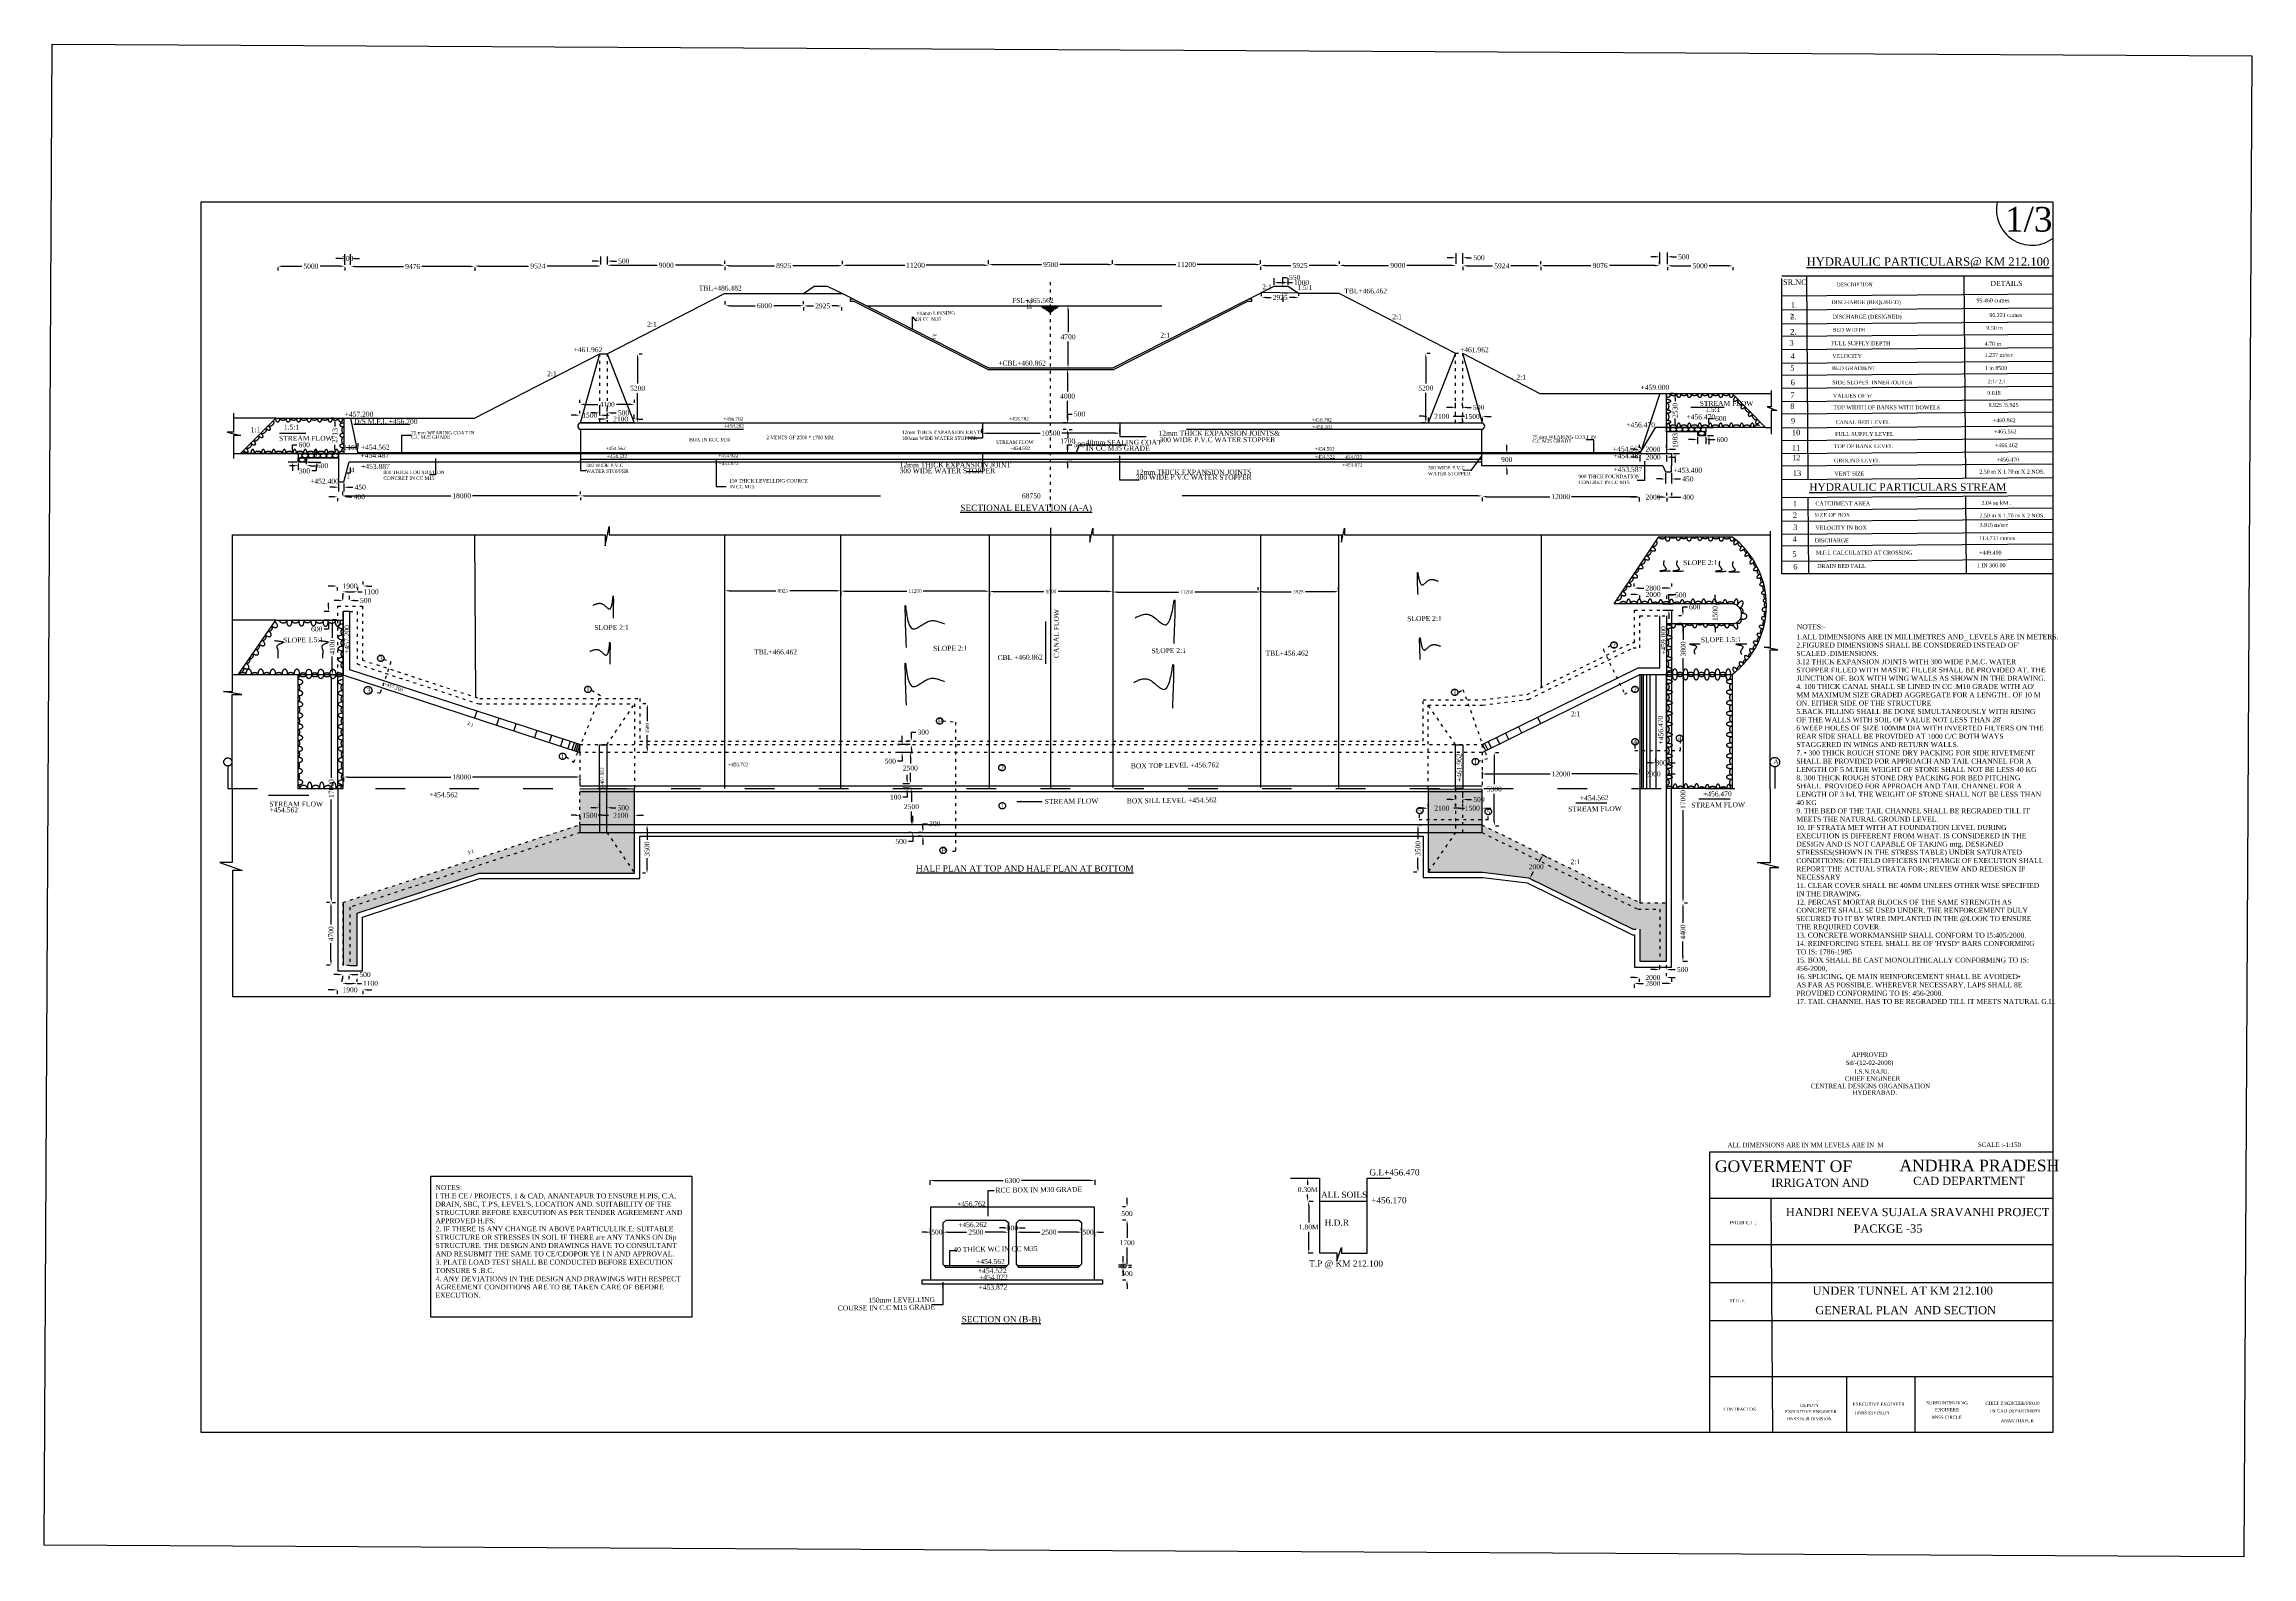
# Model space of a CAD drawing. Header units: inches. Extents: x 84.7 to 174.4, y 40.8 to 102.2.
import ezdxf

# ---------------------------------------------------------------- set-up
doc = ezdxf.new("R2010")
doc.units = ezdxf.units.IN
doc.header["$MEASUREMENT"] = 0
doc.linetypes.add('ACAD_ISO03W100', pattern=[30, 12, -18])
for name, color, linetype in [('DIMENSION', 7, 'Continuous'), ('DRAWING', 7, 'Continuous'), ('TEXT', 7, 'Continuous')]:
    doc.layers.add(name, color=color, linetype=linetype)
doc.styles.get("Standard").update_dxf_attribs({"font": 'times.ttf', "height": 0.2})
doc.dimstyles.get("Standard").update_dxf_attribs({"dimtxt": 0.2, "dimasz": 0.18, "dimexe": 0.18, "dimexo": 0.0625, "dimgap": 0.09, "dimtad": 0, "dimtih": 1, "dimtoh": 1, "dimdec": 4, "dimzin": 0, "dimdsep": 46, "dimtxsty": 'Standard', "dimcen": 0.09, "dimadec": 0, "dimazin": 0, "dimtfac": 1, "dimtdec": 4, "dimtofl": 0, "dimtmove": 0, "dimatfit": 3, "dimfxl": 1, "dimtolj": 1, "dimtzin": 0, "dimarcsym": 0})
picture_1 = doc.add_image_def('image1.jpg', size_in_pixel=(7220, 4926))
pattern_1 = [(50, (0, 0), (0.3586301, -0.03137607), [0.0375, -0.4125]), (355, (0, 0), (-0.0693757, 0.3760961), [0.03, -0.33]), (100.4514, (0.0299, -0.0026), (0.2892547, 0.3447198), [0.0318701, -0.35057106]), (46.1842, (0, 0.1), (0.5336205, -0.0827595), [0.05625, -0.61875]), (96.6356, (0.04447, 0.0931), (0.4673314, 0.487059), [0.0478051, -0.5258565]), (351.1842, (0, 0.1), (0.467331, 0.4870593), [0.045, -0.495]), (21, (0.05, 0.075), (0.2984535, -0.20130945), [0.0375, -0.4125]), (326, (0.05, 0.075), (0.1216577, 0.362575), [0.03, -0.33]), (71.4514, (0.07487, 0.05822), (0.4201113, 0.16126525), [0.0318701, -0.35057106]), (37.5, (0, 0), (0.00607993, 0.16644693), [0, -0.326, 0, -0.335, 0, -0.33125]), (7.5, (0, 0), (0.13153477, 0.19720586), [0, -0.191, 0, -0.3185, 0, -0.12625]), (327.5, (-0.1115, 0), (0.26691122, -0.01127744), [0, -0.125, 0, -0.39, 0, -0.5175]), (317.5, (-0.1615, 0), (0.2915931, 0.0500525), [0, -0.1625, 0, -0.259, 0, -0.3675])]

# ---------------------------------------------------------------- blocks, each defined once
blk = doc.blocks.new('*D5')
at = {"layer": 'Defpoints', "color": 0, "linetype": 'ACAD_ISO03W100', "transparency": 16777216}
for p in [(94.218, 93.172), (96.941, 93.172), (96.941, 93.166)]:
    blk.add_point(p, dxfattribs=at)
at = {"layer": 'DIMENSION', "color": 0, "linetype": 'ACAD_ISO03W100', "lineweight": -2, "transparency": 16777216}
for p, q in [((94.218, 93.109), (94.218, 92.986)), ((94.398, 93.166), (95.192, 93.166)), ((96.761, 93.166), (95.938, 93.166)), ((96.941, 93.109), (96.941, 92.986))]:
    blk.add_line(p, q, dxfattribs=at)
at = {"layer": 'DIMENSION', "color": 0, "linetype": 'ACAD_ISO03W100', "transparency": 16777216}
for points in [[(94.398, 93.196), (94.398, 93.136), (94.218, 93.166)], [(96.761, 93.196), (96.761, 93.136), (96.941, 93.166)]]:
    blk.add_solid(points, dxfattribs=at)
at = {"layer": 'DIMENSION', "color": 0, "linetype": 'ACAD_ISO03W100', "transparency": 16777216, "insert": (95.565, 93.166), "char_height": 0.2, "attachment_point": 5}
blk.add_mtext('\\A1;5000', dxfattribs=at)
blk = doc.blocks.new('*D6')
at = {"layer": 'Defpoints', "color": 0, "linetype": 'ACAD_ISO03W100', "transparency": 16777216}
for p in [(97.174, 93.477), (96.941, 93.166), (97.174, 93.153)]:
    blk.add_point(p, dxfattribs=at)
at = {"layer": 'DIMENSION', "color": 0, "linetype": 'ACAD_ISO03W100', "lineweight": -2, "transparency": 16777216}
for p, q in [((96.761, 93.477), (96.581, 93.477)), ((96.941, 93.228), (96.941, 93.657)), ((97.174, 93.215), (97.174, 93.657)), ((97.354, 93.477), (97.534, 93.477))]:
    blk.add_line(p, q, dxfattribs=at)
at = {"layer": 'DIMENSION', "color": 0, "linetype": 'ACAD_ISO03W100', "transparency": 16777216}
for points in [[(96.761, 93.507), (96.761, 93.447), (96.941, 93.477)], [(97.354, 93.507), (97.354, 93.447), (97.174, 93.477)]]:
    blk.add_solid(points, dxfattribs=at)
at = {"layer": 'DIMENSION', "color": 0, "linetype": 'ACAD_ISO03W100', "transparency": 16777216, "insert": (97.058, 93.477), "char_height": 0.2, "attachment_point": 5}
blk.add_mtext('\\A1;500', dxfattribs=at)
blk = doc.blocks.new('*D9')
at = {"layer": 'Defpoints', "color": 0, "linetype": 'ACAD_ISO03W100', "transparency": 16777216}
for p in [(97.174, 93.153), (102.219, 93.175), (102.219, 93.156)]:
    blk.add_point(p, dxfattribs=at)
at = {"layer": 'DIMENSION', "color": 0, "linetype": 'ACAD_ISO03W100', "lineweight": -2, "transparency": 16777216}
for p, q in [((97.174, 93.215), (97.174, 93.336)), ((97.354, 93.156), (99.323, 93.156)), ((102.039, 93.156), (100.07, 93.156)), ((102.219, 93.113), (102.219, 92.976))]:
    blk.add_line(p, q, dxfattribs=at)
at = {"layer": 'DIMENSION', "color": 0, "linetype": 'ACAD_ISO03W100', "transparency": 16777216}
for points in [[(97.354, 93.186), (97.354, 93.126), (97.174, 93.156)], [(102.039, 93.186), (102.039, 93.126), (102.219, 93.156)]]:
    blk.add_solid(points, dxfattribs=at)
at = {"layer": 'DIMENSION', "color": 0, "linetype": 'ACAD_ISO03W100', "transparency": 16777216, "insert": (99.697, 93.156), "char_height": 0.2, "attachment_point": 5}
blk.add_mtext('\\A1;9476', dxfattribs=at)
blk = doc.blocks.new('*D10')
at = {"layer": 'Defpoints', "color": 0, "linetype": 'ACAD_ISO03W100', "transparency": 16777216}
for p in [(102.219, 93.175), (107.34, 93.172), (107.34, 93.172)]:
    blk.add_point(p, dxfattribs=at)
at = {"layer": 'DIMENSION', "color": 0, "linetype": 'ACAD_ISO03W100', "lineweight": -2, "transparency": 16777216}
for p, q in [((107.34, 93.234), (107.34, 93.352)), ((102.219, 93.113), (102.219, 92.992)), ((102.399, 93.172), (104.405, 93.172)), ((107.16, 93.172), (105.154, 93.172))]:
    blk.add_line(p, q, dxfattribs=at)
at = {"layer": 'DIMENSION', "color": 0, "linetype": 'ACAD_ISO03W100', "transparency": 16777216}
for points in [[(102.399, 93.202), (102.399, 93.142), (102.219, 93.172)], [(107.16, 93.202), (107.16, 93.142), (107.34, 93.172)]]:
    blk.add_solid(points, dxfattribs=at)
at = {"layer": 'DIMENSION', "color": 0, "linetype": 'ACAD_ISO03W100', "transparency": 16777216, "insert": (104.78, 93.172), "char_height": 0.2, "attachment_point": 5}
blk.add_mtext('\\A1;9524', dxfattribs=at)
blk = doc.blocks.new('*D11')
at = {"layer": 'Defpoints', "color": 0, "linetype": 'ACAD_ISO03W100', "transparency": 16777216}
for p in [(107.611, 93.374), (107.34, 93.172), (107.611, 93.173)]:
    blk.add_point(p, dxfattribs=at)
at = {"layer": 'DIMENSION', "color": 0, "linetype": 'ACAD_ISO03W100', "lineweight": -2, "transparency": 16777216}
for p, q in [((107.16, 93.374), (106.98, 93.374)), ((107.34, 93.234), (107.34, 93.554)), ((107.611, 93.235), (107.611, 93.554)), ((107.791, 93.374), (107.971, 93.374))]:
    blk.add_line(p, q, dxfattribs=at)
at = {"layer": 'DIMENSION', "color": 0, "linetype": 'ACAD_ISO03W100', "transparency": 16777216}
for points in [[(107.16, 93.404), (107.16, 93.344), (107.34, 93.374)], [(107.791, 93.404), (107.791, 93.344), (107.611, 93.374)]]:
    blk.add_solid(points, dxfattribs=at)
at = {"layer": 'DIMENSION', "color": 0, "linetype": 'ACAD_ISO03W100', "transparency": 16777216, "insert": (108.27, 93.374), "char_height": 0.2, "attachment_point": 5}
blk.add_mtext('\\A1;500', dxfattribs=at)
blk = doc.blocks.new('*D12')
at = {"layer": 'Defpoints', "color": 0, "linetype": 'ACAD_ISO03W100', "transparency": 16777216}
for p in [(107.611, 93.173), (112.377, 93.205), (112.377, 93.193)]:
    blk.add_point(p, dxfattribs=at)
at = {"layer": 'DIMENSION', "color": 0, "linetype": 'ACAD_ISO03W100', "lineweight": -2, "transparency": 16777216}
for p, q in [((107.611, 93.235), (107.611, 93.385)), ((112.377, 93.256), (112.377, 93.385)), ((107.791, 93.205), (109.62, 93.205)), ((112.197, 93.205), (110.368, 93.205))]:
    blk.add_line(p, q, dxfattribs=at)
at = {"layer": 'DIMENSION', "color": 0, "linetype": 'ACAD_ISO03W100', "transparency": 16777216}
for points in [[(107.791, 93.235), (107.791, 93.175), (107.611, 93.205)], [(112.197, 93.235), (112.197, 93.175), (112.377, 93.205)]]:
    blk.add_solid(points, dxfattribs=at)
at = {"layer": 'DIMENSION', "color": 0, "linetype": 'ACAD_ISO03W100', "transparency": 16777216, "insert": (109.994, 93.205), "char_height": 0.2, "attachment_point": 5}
blk.add_mtext('\\A1;9000', dxfattribs=at)
blk = doc.blocks.new('*D13')
at = {"layer": 'Defpoints', "color": 0, "linetype": 'ACAD_ISO03W100', "transparency": 16777216}
for p in [(112.377, 93.205), (117.148, 93.187), (117.148, 93.187)]:
    blk.add_point(p, dxfattribs=at)
at = {"layer": 'DIMENSION', "color": 0, "linetype": 'ACAD_ISO03W100', "lineweight": -2, "transparency": 16777216}
for p, q in [((117.148, 93.25), (117.148, 93.367)), ((112.377, 93.142), (112.377, 93.007)), ((112.557, 93.187), (114.396, 93.187)), ((116.968, 93.187), (115.129, 93.187))]:
    blk.add_line(p, q, dxfattribs=at)
at = {"layer": 'DIMENSION', "color": 0, "linetype": 'ACAD_ISO03W100', "transparency": 16777216}
for points in [[(112.557, 93.217), (112.557, 93.157), (112.377, 93.187)], [(116.968, 93.217), (116.968, 93.157), (117.148, 93.187)]]:
    blk.add_solid(points, dxfattribs=at)
at = {"layer": 'DIMENSION', "color": 0, "linetype": 'ACAD_ISO03W100', "transparency": 16777216, "insert": (114.762, 93.187), "char_height": 0.2, "attachment_point": 5}
blk.add_mtext('\\A1;8925', dxfattribs=at)
blk = doc.blocks.new('*D14')
at = {"layer": 'Defpoints', "color": 0, "linetype": 'ACAD_ISO03W100', "transparency": 16777216}
for p in [(117.148, 93.187), (123.086, 93.205), (123.086, 93.187)]:
    blk.add_point(p, dxfattribs=at)
at = {"layer": 'DIMENSION', "color": 0, "linetype": 'ACAD_ISO03W100', "lineweight": -2, "transparency": 16777216}
for p, q in [((117.148, 93.25), (117.148, 93.385)), ((123.086, 93.25), (123.086, 93.385)), ((117.328, 93.205), (119.68, 93.205)), ((122.906, 93.205), (120.554, 93.205))]:
    blk.add_line(p, q, dxfattribs=at)
at = {"layer": 'DIMENSION', "color": 0, "linetype": 'ACAD_ISO03W100', "transparency": 16777216}
for points in [[(117.328, 93.235), (117.328, 93.175), (117.148, 93.205)], [(122.906, 93.235), (122.906, 93.175), (123.086, 93.205)]]:
    blk.add_solid(points, dxfattribs=at)
at = {"layer": 'DIMENSION', "color": 0, "linetype": 'ACAD_ISO03W100', "transparency": 16777216, "insert": (120.117, 93.205), "char_height": 0.2, "attachment_point": 5}
blk.add_mtext('\\A1;11200', dxfattribs=at)
blk = doc.blocks.new('*D15')
at = {"layer": 'Defpoints', "color": 0, "linetype": 'ACAD_ISO03W100', "transparency": 16777216}
for p in [(123.086, 93.205), (128.117, 93.231), (128.117, 93.205)]:
    blk.add_point(p, dxfattribs=at)
at = {"layer": 'DIMENSION', "color": 0, "linetype": 'ACAD_ISO03W100', "lineweight": -2, "transparency": 16777216}
for p, q in [((123.086, 93.267), (123.086, 93.411)), ((128.117, 93.267), (128.117, 93.411)), ((123.266, 93.231), (125.228, 93.231)), ((127.937, 93.231), (125.976, 93.231))]:
    blk.add_line(p, q, dxfattribs=at)
at = {"layer": 'DIMENSION', "color": 0, "linetype": 'ACAD_ISO03W100', "transparency": 16777216}
for points in [[(123.266, 93.261), (123.266, 93.201), (123.086, 93.231)], [(127.937, 93.261), (127.937, 93.201), (128.117, 93.231)]]:
    blk.add_solid(points, dxfattribs=at)
at = {"layer": 'DIMENSION', "color": 0, "linetype": 'ACAD_ISO03W100', "transparency": 16777216, "insert": (125.602, 93.231), "char_height": 0.2, "attachment_point": 5}
blk.add_mtext('\\A1;9500', dxfattribs=at)
blk = doc.blocks.new('*D16')
at = {"layer": 'Defpoints', "color": 0, "linetype": 'ACAD_ISO03W100', "transparency": 16777216}
for p in [(128.117, 93.205), (134.126, 93.231), (134.126, 93.205)]:
    blk.add_point(p, dxfattribs=at)
at = {"layer": 'DIMENSION', "color": 0, "linetype": 'ACAD_ISO03W100', "lineweight": -2, "transparency": 16777216}
for p, q in [((128.117, 93.267), (128.117, 93.411)), ((134.126, 93.267), (134.126, 93.411)), ((128.297, 93.231), (130.685, 93.231)), ((133.946, 93.231), (131.558, 93.231))]:
    blk.add_line(p, q, dxfattribs=at)
at = {"layer": 'DIMENSION', "color": 0, "linetype": 'ACAD_ISO03W100', "transparency": 16777216}
for points in [[(128.297, 93.261), (128.297, 93.201), (128.117, 93.231)], [(133.946, 93.261), (133.946, 93.201), (134.126, 93.231)]]:
    blk.add_solid(points, dxfattribs=at)
at = {"layer": 'DIMENSION', "color": 0, "linetype": 'ACAD_ISO03W100', "transparency": 16777216, "insert": (131.122, 93.231), "char_height": 0.2, "attachment_point": 5}
blk.add_mtext('\\A1;11200', dxfattribs=at)
blk = doc.blocks.new('*D17')
at = {"layer": 'Defpoints', "color": 0, "linetype": 'ACAD_ISO03W100', "transparency": 16777216}
for p in [(134.126, 93.205), (137.333, 93.197), (137.333, 93.197)]:
    blk.add_point(p, dxfattribs=at)
at = {"layer": 'DIMENSION', "color": 0, "linetype": 'ACAD_ISO03W100', "lineweight": -2, "transparency": 16777216}
for p, q in [((137.333, 93.26), (137.333, 93.377)), ((134.126, 93.142), (134.126, 93.017)), ((134.306, 93.197), (135.361, 93.197)), ((137.153, 93.197), (136.098, 93.197))]:
    blk.add_line(p, q, dxfattribs=at)
at = {"layer": 'DIMENSION', "color": 0, "linetype": 'ACAD_ISO03W100', "transparency": 16777216}
for points in [[(134.306, 93.227), (134.306, 93.167), (134.126, 93.197)], [(137.153, 93.227), (137.153, 93.167), (137.333, 93.197)]]:
    blk.add_solid(points, dxfattribs=at)
at = {"layer": 'DIMENSION', "color": 0, "linetype": 'ACAD_ISO03W100', "transparency": 16777216, "insert": (135.73, 93.197), "char_height": 0.2, "attachment_point": 5}
blk.add_mtext('\\A1;5925', dxfattribs=at)
blk = doc.blocks.new('*D18')
at = {"layer": 'Defpoints', "color": 0, "linetype": 'ACAD_ISO03W100', "transparency": 16777216}
for p in [(137.333, 93.197), (142.067, 93.197), (142.067, 93.197)]:
    blk.add_point(p, dxfattribs=at)
at = {"layer": 'DIMENSION', "color": 0, "linetype": 'ACAD_ISO03W100', "lineweight": -2, "transparency": 16777216}
for p, q in [((137.333, 93.26), (137.333, 93.377)), ((142.067, 93.26), (142.067, 93.377)), ((137.513, 93.197), (139.326, 93.197)), ((141.887, 93.197), (140.074, 93.197))]:
    blk.add_line(p, q, dxfattribs=at)
at = {"layer": 'DIMENSION', "color": 0, "linetype": 'ACAD_ISO03W100', "transparency": 16777216}
for points in [[(137.513, 93.227), (137.513, 93.167), (137.333, 93.197)], [(141.887, 93.227), (141.887, 93.167), (142.067, 93.197)]]:
    blk.add_solid(points, dxfattribs=at)
at = {"layer": 'DIMENSION', "color": 0, "linetype": 'ACAD_ISO03W100', "transparency": 16777216, "insert": (139.7, 93.197), "char_height": 0.2, "attachment_point": 5}
blk.add_mtext('\\A1;9000', dxfattribs=at)
blk = doc.blocks.new('*D19')
at = {"layer": 'Defpoints', "color": 0, "linetype": 'ACAD_ISO03W100', "transparency": 16777216}
for p in [(142.34, 93.511), (142.067, 93.197), (142.34, 93.197)]:
    blk.add_point(p, dxfattribs=at)
at = {"layer": 'DIMENSION', "color": 0, "linetype": 'ACAD_ISO03W100', "lineweight": -2, "transparency": 16777216}
for p, q in [((141.887, 93.511), (141.707, 93.511)), ((142.067, 93.26), (142.067, 93.691)), ((142.34, 93.26), (142.34, 93.691)), ((142.52, 93.511), (142.7, 93.511))]:
    blk.add_line(p, q, dxfattribs=at)
at = {"layer": 'DIMENSION', "color": 0, "linetype": 'ACAD_ISO03W100', "transparency": 16777216}
for points in [[(141.887, 93.541), (141.887, 93.481), (142.067, 93.511)], [(142.52, 93.541), (142.52, 93.481), (142.34, 93.511)]]:
    blk.add_solid(points, dxfattribs=at)
at = {"layer": 'DIMENSION', "color": 0, "linetype": 'ACAD_ISO03W100', "transparency": 16777216, "insert": (142.999, 93.511), "char_height": 0.2, "attachment_point": 5}
blk.add_mtext('\\A1;500', dxfattribs=at)
blk = doc.blocks.new('*D20')
at = {"layer": 'Defpoints', "color": 0, "linetype": 'ACAD_ISO03W100', "transparency": 16777216}
for p in [(142.34, 93.197), (145.508, 93.197), (145.508, 93.18)]:
    blk.add_point(p, dxfattribs=at)
at = {"layer": 'DIMENSION', "color": 0, "linetype": 'ACAD_ISO03W100', "lineweight": -2, "transparency": 16777216}
for p, q in [((142.34, 93.135), (142.34, 93)), ((142.52, 93.18), (143.551, 93.18)), ((145.328, 93.18), (144.297, 93.18)), ((145.508, 93.135), (145.508, 93))]:
    blk.add_line(p, q, dxfattribs=at)
at = {"layer": 'DIMENSION', "color": 0, "linetype": 'ACAD_ISO03W100', "transparency": 16777216}
for points in [[(142.52, 93.21), (142.52, 93.15), (142.34, 93.18)], [(145.328, 93.21), (145.328, 93.15), (145.508, 93.18)]]:
    blk.add_solid(points, dxfattribs=at)
at = {"layer": 'DIMENSION', "color": 0, "linetype": 'ACAD_ISO03W100', "transparency": 16777216, "insert": (143.924, 93.18), "char_height": 0.2, "attachment_point": 5}
blk.add_mtext('\\A1;5924', dxfattribs=at)
blk = doc.blocks.new('*D21')
at = {"layer": 'Defpoints', "color": 0, "linetype": 'ACAD_ISO03W100', "transparency": 16777216}
for p in [(145.508, 93.18), (150.331, 93.189), (150.331, 93.18)]:
    blk.add_point(p, dxfattribs=at)
at = {"layer": 'DIMENSION', "color": 0, "linetype": 'ACAD_ISO03W100', "lineweight": -2, "transparency": 16777216}
for p, q in [((145.508, 93.243), (145.508, 93.369)), ((150.331, 93.243), (150.331, 93.369)), ((145.688, 93.189), (147.546, 93.189)), ((150.151, 93.189), (148.293, 93.189))]:
    blk.add_line(p, q, dxfattribs=at)
at = {"layer": 'DIMENSION', "color": 0, "linetype": 'ACAD_ISO03W100', "transparency": 16777216}
for points in [[(145.688, 93.219), (145.688, 93.159), (145.508, 93.189)], [(150.151, 93.219), (150.151, 93.159), (150.331, 93.189)]]:
    blk.add_solid(points, dxfattribs=at)
at = {"layer": 'DIMENSION', "color": 0, "linetype": 'ACAD_ISO03W100', "transparency": 16777216, "insert": (147.919, 93.189), "char_height": 0.2, "attachment_point": 5}
blk.add_mtext('\\A1;9076', dxfattribs=at)
blk = doc.blocks.new('*D22')
at = {"layer": 'Defpoints', "color": 0, "linetype": 'ACAD_ISO03W100', "transparency": 16777216}
for p in [(150.655, 93.547), (150.339, 93.188), (150.655, 93.189)]:
    blk.add_point(p, dxfattribs=at)
at = {"layer": 'DIMENSION', "color": 0, "linetype": 'ACAD_ISO03W100', "lineweight": -2, "transparency": 16777216}
for p, q in [((150.159, 93.547), (149.979, 93.547)), ((150.339, 93.25), (150.339, 93.727)), ((150.655, 93.252), (150.655, 93.727)), ((150.835, 93.547), (151.015, 93.547))]:
    blk.add_line(p, q, dxfattribs=at)
at = {"layer": 'DIMENSION', "color": 0, "linetype": 'ACAD_ISO03W100', "transparency": 16777216}
for points in [[(150.159, 93.577), (150.159, 93.517), (150.339, 93.547)], [(150.835, 93.577), (150.835, 93.517), (150.655, 93.547)]]:
    blk.add_solid(points, dxfattribs=at)
at = {"layer": 'DIMENSION', "color": 0, "linetype": 'ACAD_ISO03W100', "transparency": 16777216, "insert": (151.314, 93.547), "char_height": 0.2, "attachment_point": 5}
blk.add_mtext('\\A1;500', dxfattribs=at)
blk = doc.blocks.new('*D23')
at = {"layer": 'Defpoints', "color": 0, "linetype": 'ACAD_ISO03W100', "transparency": 16777216}
for p in [(150.655, 93.189), (153.299, 93.189), (153.299, 93.18)]:
    blk.add_point(p, dxfattribs=at)
at = {"layer": 'DIMENSION', "color": 0, "linetype": 'ACAD_ISO03W100', "lineweight": -2, "transparency": 16777216}
for p, q in [((150.655, 93.127), (150.655, 93)), ((150.835, 93.18), (151.604, 93.18)), ((153.119, 93.18), (152.35, 93.18)), ((153.299, 93.127), (153.299, 93))]:
    blk.add_line(p, q, dxfattribs=at)
at = {"layer": 'DIMENSION', "color": 0, "linetype": 'ACAD_ISO03W100', "transparency": 16777216}
for points in [[(150.835, 93.21), (150.835, 93.15), (150.655, 93.18)], [(153.119, 93.21), (153.119, 93.15), (153.299, 93.18)]]:
    blk.add_solid(points, dxfattribs=at)
at = {"layer": 'DIMENSION', "color": 0, "linetype": 'ACAD_ISO03W100', "transparency": 16777216, "insert": (151.977, 93.18), "char_height": 0.2, "attachment_point": 5}
blk.add_mtext('\\A1;5000', dxfattribs=at)
blk = doc.blocks.new('*D24')
at = {"layer": 'Defpoints', "color": 0, "linetype": 'ACAD_ISO03W100', "transparency": 16777216}
for p in [(94.815, 85.552), (95.053, 85.552), (95.053, 85.214)]:
    blk.add_point(p, dxfattribs=at)
at = {"layer": 'DIMENSION', "color": 0, "linetype": 'ACAD_ISO03W100', "lineweight": -2, "transparency": 16777216}
for p, q in [((94.991, 85.552), (94.635, 85.552)), ((94.991, 85.214), (94.635, 85.214)), ((94.815, 85.732), (94.815, 85.912)), ((94.815, 85.912), (94.995, 85.912)), ((94.815, 85.034), (94.815, 84.854))]:
    blk.add_line(p, q, dxfattribs=at)
at = {"layer": 'DIMENSION', "color": 0, "linetype": 'ACAD_ISO03W100', "transparency": 16777216}
for points in [[(94.785, 85.732), (94.845, 85.732), (94.815, 85.552)], [(94.785, 85.034), (94.845, 85.034), (94.815, 85.214)]]:
    blk.add_solid(points, dxfattribs=at)
at = {"layer": 'DIMENSION', "color": 0, "linetype": 'ACAD_ISO03W100', "transparency": 16777216, "insert": (95.295, 85.912), "char_height": 0.2, "attachment_point": 5}
blk.add_mtext('\\A1;600', dxfattribs=at)
blk = doc.blocks.new('*D25')
at = {"layer": 'Defpoints', "color": 0, "linetype": 'ACAD_ISO03W100', "transparency": 16777216}
for p in [(95.379, 85.384), (95.379, 85.214), (95.782, 85.214)]:
    blk.add_point(p, dxfattribs=at)
at = {"layer": 'DIMENSION', "color": 0, "linetype": 'ACAD_ISO03W100', "lineweight": -2, "transparency": 16777216}
for p, q in [((95.442, 85.384), (95.962, 85.384)), ((95.442, 85.214), (95.962, 85.214)), ((95.782, 85.564), (95.782, 85.744)), ((95.782, 84.854), (95.602, 84.854)), ((95.782, 85.034), (95.782, 84.854))]:
    blk.add_line(p, q, dxfattribs=at)
at = {"layer": 'DIMENSION', "color": 0, "linetype": 'ACAD_ISO03W100', "transparency": 16777216}
for points in [[(95.752, 85.564), (95.812, 85.564), (95.782, 85.384)], [(95.752, 85.034), (95.812, 85.034), (95.782, 85.214)]]:
    blk.add_solid(points, dxfattribs=at)
at = {"layer": 'DIMENSION', "color": 0, "linetype": 'ACAD_ISO03W100', "transparency": 16777216, "insert": (95.301, 84.854), "char_height": 0.2, "attachment_point": 5}
blk.add_mtext('\\A1;300', dxfattribs=at)
blk = doc.blocks.new('*D26')
at = {"layer": 'Defpoints', "color": 0, "linetype": 'ACAD_ISO03W100', "transparency": 16777216}
for p in [(95.053, 85.214), (95.379, 85.066), (95.379, 85.066)]:
    blk.add_point(p, dxfattribs=at)
at = {"layer": 'DIMENSION', "color": 0, "linetype": 'ACAD_ISO03W100', "lineweight": -2, "transparency": 16777216}
for p, q in [((95.379, 85.129), (95.379, 85.246)), ((94.873, 85.066), (94.693, 85.066)), ((95.053, 85.152), (95.053, 84.886)), ((95.559, 85.066), (95.739, 85.066))]:
    blk.add_line(p, q, dxfattribs=at)
at = {"layer": 'DIMENSION', "color": 0, "linetype": 'ACAD_ISO03W100', "transparency": 16777216}
for points in [[(94.873, 85.096), (94.873, 85.036), (95.053, 85.066)], [(95.559, 85.096), (95.559, 85.036), (95.379, 85.066)]]:
    blk.add_solid(points, dxfattribs=at)
at = {"layer": 'DIMENSION', "color": 0, "linetype": 'ACAD_ISO03W100', "transparency": 16777216, "insert": (96.039, 85.066), "char_height": 0.2, "attachment_point": 5}
blk.add_mtext('\\A1;600', dxfattribs=at)
blk = doc.blocks.new('*D27')
at = {"layer": 'Defpoints', "color": 0, "linetype": 'ACAD_ISO03W100', "transparency": 16777216}
for p in [(96.686, 84.411), (96.903, 84.411), (96.903, 84.192)]:
    blk.add_point(p, dxfattribs=at)
at = {"layer": 'DIMENSION', "color": 0, "linetype": 'ACAD_ISO03W100', "lineweight": -2, "transparency": 16777216}
for p, q in [((96.686, 84.349), (96.686, 84.012)), ((96.903, 84.349), (96.903, 84.012)), ((96.506, 84.192), (96.326, 84.192)), ((97.083, 84.192), (97.263, 84.192))]:
    blk.add_line(p, q, dxfattribs=at)
at = {"layer": 'DIMENSION', "color": 0, "linetype": 'ACAD_ISO03W100', "transparency": 16777216}
for points in [[(96.506, 84.222), (96.506, 84.162), (96.686, 84.192)], [(97.083, 84.222), (97.083, 84.162), (96.903, 84.192)]]:
    blk.add_solid(points, dxfattribs=at)
at = {"layer": 'DIMENSION', "color": 0, "linetype": 'ACAD_ISO03W100', "transparency": 16777216, "insert": (97.567, 84.192), "char_height": 0.2, "attachment_point": 5}
blk.add_mtext('\\A1;450', dxfattribs=at)
blk = doc.blocks.new('*D28')
at = {"layer": 'Defpoints', "color": 0, "linetype": 'ACAD_ISO03W100', "transparency": 16777216}
for p in [(96.646, 83.811), (96.866, 83.803), (96.866, 83.803)]:
    blk.add_point(p, dxfattribs=at)
at = {"layer": 'DIMENSION', "color": 0, "linetype": 'ACAD_ISO03W100', "lineweight": -2, "transparency": 16777216}
for p, q in [((96.466, 83.803), (96.286, 83.803)), ((96.646, 83.749), (96.646, 83.623)), ((96.866, 83.865), (96.866, 83.983)), ((97.046, 83.803), (97.226, 83.803))]:
    blk.add_line(p, q, dxfattribs=at)
at = {"layer": 'DIMENSION', "color": 0, "linetype": 'ACAD_ISO03W100', "transparency": 16777216}
for points in [[(96.466, 83.833), (96.466, 83.773), (96.646, 83.803)], [(97.046, 83.833), (97.046, 83.773), (96.866, 83.803)]]:
    blk.add_solid(points, dxfattribs=at)
at = {"layer": 'DIMENSION', "color": 0, "linetype": 'ACAD_ISO03W100', "transparency": 16777216, "insert": (97.53, 83.803), "char_height": 0.2, "attachment_point": 5}
blk.add_mtext('\\A1;400', dxfattribs=at)
blk = doc.blocks.new('*D29')
at = {"layer": 'Defpoints', "color": 0, "linetype": 'ACAD_ISO03W100', "transparency": 16777216}
for p in [(96.859, 83.802), (106.516, 83.843), (106.516, 83.843)]:
    blk.add_point(p, dxfattribs=at)
at = {"layer": 'DIMENSION', "color": 0, "linetype": 'ACAD_ISO03W100', "lineweight": -2, "transparency": 16777216}
for p, q in [((96.859, 83.864), (96.859, 84.023)), ((97.039, 83.843), (101.251, 83.843)), ((106.336, 83.843), (102.124, 83.843)), ((106.516, 83.905), (106.516, 84.023))]:
    blk.add_line(p, q, dxfattribs=at)
at = {"layer": 'DIMENSION', "color": 0, "linetype": 'ACAD_ISO03W100', "transparency": 16777216}
for points in [[(97.039, 83.873), (97.039, 83.813), (96.859, 83.843)], [(106.336, 83.873), (106.336, 83.813), (106.516, 83.843)]]:
    blk.add_solid(points, dxfattribs=at)
at = {"layer": 'DIMENSION', "color": 0, "linetype": 'ACAD_ISO03W100', "transparency": 16777216, "insert": (101.687, 83.843), "char_height": 0.2, "attachment_point": 5}
blk.add_mtext('\\A1;18000', dxfattribs=at)
blk = doc.blocks.new('*D30')
at = {"layer": 'Defpoints', "color": 0, "linetype": 'ACAD_ISO03W100', "transparency": 16777216}
for p in [(106.516, 83.843), (143.124, 83.844), (143.124, 83.84)]:
    blk.add_point(p, dxfattribs=at)
at = {"layer": 'DIMENSION', "color": 0, "linetype": 'ACAD_ISO03W100', "lineweight": -2, "transparency": 16777216}
for p, q in [((106.516, 83.78), (106.516, 83.66)), ((106.696, 83.84), (124.373, 83.84)), ((142.944, 83.84), (125.268, 83.84)), ((143.124, 83.781), (143.124, 83.66))]:
    blk.add_line(p, q, dxfattribs=at)
at = {"layer": 'DIMENSION', "color": 0, "linetype": 'ACAD_ISO03W100', "transparency": 16777216}
for points in [[(106.696, 83.87), (106.696, 83.81), (106.516, 83.84)], [(142.944, 83.87), (142.944, 83.81), (143.124, 83.84)]]:
    blk.add_solid(points, dxfattribs=at)
at = {"layer": 'DIMENSION', "color": 0, "linetype": 'ACAD_ISO03W100', "transparency": 16777216, "insert": (124.82, 83.84), "char_height": 0.2, "attachment_point": 5}
blk.add_mtext('\\A1;68750', dxfattribs=at)
blk = doc.blocks.new('*D31')
at = {"layer": 'Defpoints', "color": 0, "linetype": 'ACAD_ISO03W100', "transparency": 16777216}
for p in [(143.124, 83.84), (149.508, 83.844), (149.508, 83.807)]:
    blk.add_point(p, dxfattribs=at)
at = {"layer": 'DIMENSION', "color": 0, "linetype": 'ACAD_ISO03W100', "lineweight": -2, "transparency": 16777216}
for p, q in [((143.124, 83.778), (143.124, 83.627)), ((143.304, 83.807), (145.88, 83.807)), ((149.328, 83.807), (146.753, 83.807)), ((149.508, 83.781), (149.508, 83.627))]:
    blk.add_line(p, q, dxfattribs=at)
at = {"layer": 'DIMENSION', "color": 0, "linetype": 'ACAD_ISO03W100', "transparency": 16777216}
for points in [[(143.304, 83.837), (143.304, 83.777), (143.124, 83.807)], [(149.328, 83.837), (149.328, 83.777), (149.508, 83.807)]]:
    blk.add_solid(points, dxfattribs=at)
at = {"layer": 'DIMENSION', "color": 0, "linetype": 'ACAD_ISO03W100', "transparency": 16777216, "insert": (146.316, 83.807), "char_height": 0.2, "attachment_point": 5}
blk.add_mtext('\\A1;12000', dxfattribs=at)
blk = doc.blocks.new('*D32')
at = {"layer": 'Defpoints', "color": 0, "linetype": 'ACAD_ISO03W100', "transparency": 16777216}
for p in [(149.508, 83.807), (150.623, 83.807), (150.623, 83.789)]:
    blk.add_point(p, dxfattribs=at)
at = {"layer": 'DIMENSION', "color": 0, "linetype": 'ACAD_ISO03W100', "lineweight": -2, "transparency": 16777216}
for p, q in [((149.328, 83.789), (149.148, 83.789)), ((149.508, 83.744), (149.508, 83.609)), ((150.623, 83.744), (150.623, 83.609)), ((150.803, 83.789), (150.983, 83.789))]:
    blk.add_line(p, q, dxfattribs=at)
at = {"layer": 'DIMENSION', "color": 0, "linetype": 'ACAD_ISO03W100', "transparency": 16777216}
for points in [[(149.328, 83.819), (149.328, 83.759), (149.508, 83.789)], [(150.803, 83.819), (150.803, 83.759), (150.623, 83.789)]]:
    blk.add_solid(points, dxfattribs=at)
at = {"layer": 'DIMENSION', "color": 0, "linetype": 'ACAD_ISO03W100', "transparency": 16777216, "insert": (150.065, 83.789), "char_height": 0.2, "attachment_point": 5}
blk.add_mtext('\\A1;2000', dxfattribs=at)
blk = doc.blocks.new('*D33')
at = {"layer": 'Defpoints', "color": 0, "linetype": 'ACAD_ISO03W100', "transparency": 16777216}
for p in [(150.623, 83.789), (150.829, 83.789), (150.829, 83.789)]:
    blk.add_point(p, dxfattribs=at)
at = {"layer": 'DIMENSION', "color": 0, "linetype": 'ACAD_ISO03W100', "lineweight": -2, "transparency": 16777216}
for p, q in [((150.443, 83.789), (150.263, 83.789)), ((150.623, 83.852), (150.623, 83.969)), ((150.829, 83.852), (150.829, 83.969)), ((151.009, 83.789), (151.189, 83.789))]:
    blk.add_line(p, q, dxfattribs=at)
at = {"layer": 'DIMENSION', "color": 0, "linetype": 'ACAD_ISO03W100', "transparency": 16777216}
for points in [[(150.443, 83.819), (150.443, 83.759), (150.623, 83.789)], [(151.009, 83.819), (151.009, 83.759), (150.829, 83.789)]]:
    blk.add_solid(points, dxfattribs=at)
at = {"layer": 'DIMENSION', "color": 0, "linetype": 'ACAD_ISO03W100', "transparency": 16777216, "insert": (151.493, 83.789), "char_height": 0.2, "attachment_point": 5}
blk.add_mtext('\\A1;400', dxfattribs=at)
blk = doc.blocks.new('*D34')
at = {"layer": 'Defpoints', "color": 0, "linetype": 'ACAD_ISO03W100', "transparency": 16777216}
for p in [(150.569, 84.822), (150.816, 84.822), (150.816, 84.526)]:
    blk.add_point(p, dxfattribs=at)
at = {"layer": 'DIMENSION', "color": 0, "linetype": 'ACAD_ISO03W100', "lineweight": -2, "transparency": 16777216}
for p, q in [((150.389, 84.526), (150.209, 84.526)), ((150.569, 84.76), (150.569, 84.346)), ((150.816, 84.76), (150.816, 84.346)), ((150.996, 84.526), (151.176, 84.526))]:
    blk.add_line(p, q, dxfattribs=at)
at = {"layer": 'DIMENSION', "color": 0, "linetype": 'ACAD_ISO03W100', "transparency": 16777216}
for points in [[(150.389, 84.556), (150.389, 84.496), (150.569, 84.526)], [(150.996, 84.556), (150.996, 84.496), (150.816, 84.526)]]:
    blk.add_solid(points, dxfattribs=at)
at = {"layer": 'DIMENSION', "color": 0, "linetype": 'ACAD_ISO03W100', "transparency": 16777216, "insert": (151.48, 84.526), "char_height": 0.2, "attachment_point": 5}
blk.add_mtext('\\A1;450', dxfattribs=at)
blk = doc.blocks.new('*D35')
at = {"layer": 'Defpoints', "color": 0, "linetype": 'ACAD_ISO03W100', "transparency": 16777216}
for p in [(149.53, 85.557), (150.611, 85.557), (150.611, 85.414)]:
    blk.add_point(p, dxfattribs=at)
at = {"layer": 'DIMENSION', "color": 0, "linetype": 'ACAD_ISO03W100', "lineweight": -2, "transparency": 16777216}
for p, q in [((149.35, 85.414), (149.17, 85.414)), ((149.53, 85.495), (149.53, 85.234)), ((150.611, 85.495), (150.611, 85.234)), ((150.791, 85.414), (150.971, 85.414))]:
    blk.add_line(p, q, dxfattribs=at)
at = {"layer": 'DIMENSION', "color": 0, "linetype": 'ACAD_ISO03W100', "transparency": 16777216}
for points in [[(149.35, 85.444), (149.35, 85.384), (149.53, 85.414)], [(150.791, 85.444), (150.791, 85.384), (150.611, 85.414)]]:
    blk.add_solid(points, dxfattribs=at)
at = {"layer": 'DIMENSION', "color": 0, "linetype": 'ACAD_ISO03W100', "transparency": 16777216, "insert": (150.07, 85.414), "char_height": 0.2, "attachment_point": 5}
blk.add_mtext('\\A1;2000', dxfattribs=at)
blk = doc.blocks.new('*D36')
at = {"layer": 'Defpoints', "color": 0, "linetype": 'ACAD_ISO03W100', "transparency": 16777216}
for p in [(149.509, 85.733), (150.611, 85.733), (150.611, 85.733)]:
    blk.add_point(p, dxfattribs=at)
at = {"layer": 'DIMENSION', "color": 0, "linetype": 'ACAD_ISO03W100', "lineweight": -2, "transparency": 16777216}
for p, q in [((149.329, 85.733), (149.149, 85.733)), ((149.509, 85.795), (149.509, 85.913)), ((150.611, 85.795), (150.611, 85.913)), ((150.791, 85.733), (150.971, 85.733))]:
    blk.add_line(p, q, dxfattribs=at)
at = {"layer": 'DIMENSION', "color": 0, "linetype": 'ACAD_ISO03W100', "transparency": 16777216}
for points in [[(149.329, 85.763), (149.329, 85.703), (149.509, 85.733)], [(150.791, 85.763), (150.791, 85.703), (150.611, 85.733)]]:
    blk.add_solid(points, dxfattribs=at)
at = {"layer": 'DIMENSION', "color": 0, "linetype": 'ACAD_ISO03W100', "transparency": 16777216, "insert": (150.06, 85.733), "char_height": 0.2, "attachment_point": 5}
blk.add_mtext('\\A1;2000', dxfattribs=at)
blk = doc.blocks.new('*D37')
at = {"layer": 'Defpoints', "color": 0, "linetype": 'ACAD_ISO03W100', "transparency": 16777216}
for p in [(150.918, 86.621), (150.963, 86.621), (150.816, 85.557)]:
    blk.add_point(p, dxfattribs=at)
at = {"layer": 'DIMENSION', "color": 0, "linetype": 'ACAD_ISO03W100', "lineweight": -2, "transparency": 16777216}
for p, q in [((150.963, 86.801), (150.963, 86.981)), ((150.981, 86.621), (151.143, 86.621)), ((150.879, 85.557), (151.143, 85.557)), ((150.963, 85.377), (150.963, 85.197))]:
    blk.add_line(p, q, dxfattribs=at)
at = {"layer": 'DIMENSION', "color": 0, "linetype": 'ACAD_ISO03W100', "transparency": 16777216}
for points in [[(150.933, 86.801), (150.993, 86.801), (150.963, 86.621)], [(150.933, 85.377), (150.993, 85.377), (150.963, 85.557)]]:
    blk.add_solid(points, dxfattribs=at)
at = {"layer": 'DIMENSION', "color": 0, "linetype": 'ACAD_ISO03W100', "transparency": 16777216, "insert": (150.963, 86.089), "char_height": 0.2, "attachment_point": 5, "rotation": 90}
blk.add_mtext('\\A1;1983', dxfattribs=at)
blk = doc.blocks.new('*D38')
at = {"layer": 'Defpoints', "color": 0, "linetype": 'ACAD_ISO03W100', "transparency": 16777216}
for p in [(150.963, 87.997), (150.963, 87.997), (150.963, 86.621)]:
    blk.add_point(p, dxfattribs=at)
at = {"layer": 'DIMENSION', "color": 0, "linetype": 'ACAD_ISO03W100', "lineweight": -2, "transparency": 16777216}
for p, q in [((150.9, 87.997), (150.783, 87.997)), ((150.963, 87.817), (150.963, 87.686)), ((150.9, 86.621), (150.783, 86.621)), ((150.963, 86.801), (150.963, 86.932))]:
    blk.add_line(p, q, dxfattribs=at)
at = {"layer": 'DIMENSION', "color": 0, "linetype": 'ACAD_ISO03W100', "transparency": 16777216}
for points in [[(150.933, 87.817), (150.993, 87.817), (150.963, 87.997)], [(150.933, 86.801), (150.993, 86.801), (150.963, 86.621)]]:
    blk.add_solid(points, dxfattribs=at)
at = {"layer": 'DIMENSION', "color": 0, "linetype": 'ACAD_ISO03W100', "transparency": 16777216, "insert": (150.963, 87.309), "char_height": 0.2, "attachment_point": 5, "rotation": 90}
blk.add_mtext('\\A1;2530', dxfattribs=at)
blk = doc.blocks.new('*D39')
at = {"layer": 'Defpoints', "color": 0, "linetype": 'ACAD_ISO03W100', "transparency": 16777216}
for p in [(151.868, 86.292), (152.213, 86.292), (152.213, 86.128)]:
    blk.add_point(p, dxfattribs=at)
at = {"layer": 'DIMENSION', "color": 0, "linetype": 'ACAD_ISO03W100', "lineweight": -2, "transparency": 16777216}
for p, q in [((151.688, 86.128), (151.508, 86.128)), ((151.868, 86.23), (151.868, 85.948)), ((152.213, 86.23), (152.213, 85.948)), ((152.393, 86.128), (152.573, 86.128))]:
    blk.add_line(p, q, dxfattribs=at)
at = {"layer": 'DIMENSION', "color": 0, "linetype": 'ACAD_ISO03W100', "transparency": 16777216}
for points in [[(151.688, 86.158), (151.688, 86.098), (151.868, 86.128)], [(152.393, 86.158), (152.393, 86.098), (152.213, 86.128)]]:
    blk.add_solid(points, dxfattribs=at)
at = {"layer": 'DIMENSION', "color": 0, "linetype": 'ACAD_ISO03W100', "transparency": 16777216, "insert": (152.873, 86.128), "char_height": 0.2, "attachment_point": 5}
blk.add_mtext('\\A1;600', dxfattribs=at)
blk = doc.blocks.new('*D40')
at = {"layer": 'Defpoints', "color": 0, "linetype": 'ACAD_ISO03W100', "transparency": 16777216}
for p in [(152.213, 86.621), (152.213, 86.292), (152.334, 86.621)]:
    blk.add_point(p, dxfattribs=at)
at = {"layer": 'DIMENSION', "color": 0, "linetype": 'ACAD_ISO03W100', "lineweight": -2, "transparency": 16777216}
for p, q in [((152.334, 86.801), (152.334, 86.981)), ((152.334, 86.981), (152.514, 86.981)), ((152.276, 86.621), (152.514, 86.621)), ((152.276, 86.292), (152.514, 86.292)), ((152.334, 86.112), (152.334, 85.932))]:
    blk.add_line(p, q, dxfattribs=at)
at = {"layer": 'DIMENSION', "color": 0, "linetype": 'ACAD_ISO03W100', "transparency": 16777216}
for points in [[(152.304, 86.801), (152.364, 86.801), (152.334, 86.621)], [(152.304, 86.112), (152.364, 86.112), (152.334, 86.292)]]:
    blk.add_solid(points, dxfattribs=at)
at = {"layer": 'DIMENSION', "color": 0, "linetype": 'ACAD_ISO03W100', "transparency": 16777216, "insert": (152.814, 86.981), "char_height": 0.2, "attachment_point": 5}
blk.add_mtext('\\A1;600', dxfattribs=at)
blk = doc.blocks.new('*D41')
at = {"layer": 'Defpoints', "color": 0, "linetype": 'ACAD_ISO03W100', "transparency": 16777216}
for p in [(144.123, 85.557), (144.123, 85.557), (144.155, 85.066)]:
    blk.add_point(p, dxfattribs=at)
at = {"layer": 'DIMENSION', "color": 0, "linetype": 'ACAD_ISO03W100', "lineweight": -2, "transparency": 16777216}
for p, q in [((144.06, 85.557), (143.943, 85.557)), ((144.123, 85.737), (144.123, 85.917)), ((144.092, 85.066), (143.943, 85.066)), ((144.123, 84.886), (144.123, 84.706))]:
    blk.add_line(p, q, dxfattribs=at)
at = {"layer": 'DIMENSION', "color": 0, "linetype": 'ACAD_ISO03W100', "transparency": 16777216}
for points in [[(144.093, 85.737), (144.153, 85.737), (144.123, 85.557)], [(144.093, 84.886), (144.153, 84.886), (144.123, 85.066)]]:
    blk.add_solid(points, dxfattribs=at)
at = {"layer": 'DIMENSION', "color": 0, "linetype": 'ACAD_ISO03W100', "transparency": 16777216, "insert": (144.123, 85.312), "char_height": 0.2, "attachment_point": 5}
blk.add_mtext('\\A1;900', dxfattribs=at)
blk = doc.blocks.new('*D42')
at = {"layer": 'Defpoints', "color": 0, "linetype": 'ACAD_ISO03W100', "transparency": 16777216}
for p in [(126.283, 85.557), (126.283, 85.319), (126.286, 85.557)]:
    blk.add_point(p, dxfattribs=at)
at = {"layer": 'DIMENSION', "color": 0, "linetype": 'ACAD_ISO03W100', "lineweight": -2, "transparency": 16777216}
for p, q in [((126.286, 85.737), (126.286, 85.917)), ((126.286, 85.917), (126.466, 85.917)), ((126.346, 85.557), (126.466, 85.557)), ((126.346, 85.319), (126.466, 85.319)), ((126.286, 85.139), (126.286, 84.959))]:
    blk.add_line(p, q, dxfattribs=at)
at = {"layer": 'DIMENSION', "color": 0, "linetype": 'ACAD_ISO03W100', "transparency": 16777216}
for points in [[(126.256, 85.737), (126.316, 85.737), (126.286, 85.557)], [(126.256, 85.139), (126.316, 85.139), (126.286, 85.319)]]:
    blk.add_solid(points, dxfattribs=at)
at = {"layer": 'DIMENSION', "color": 0, "linetype": 'ACAD_ISO03W100', "transparency": 16777216, "insert": (126.765, 85.917), "char_height": 0.2, "attachment_point": 5}
blk.add_mtext('\\A1;500', dxfattribs=at)
blk = doc.blocks.new('*D43')
at = {"layer": 'Defpoints', "color": 0, "linetype": 'ACAD_ISO03W100', "transparency": 16777216}
for p in [(126.293, 86.539), (126.297, 86.539), (126.293, 85.599)]:
    blk.add_point(p, dxfattribs=at)
at = {"layer": 'DIMENSION', "color": 0, "linetype": 'ACAD_ISO03W100', "lineweight": -2, "transparency": 16777216}
for p, q in [((126.297, 86.359), (126.297, 86.261)), ((126.355, 86.539), (126.477, 86.539)), ((126.297, 85.779), (126.297, 85.877)), ((126.355, 85.599), (126.477, 85.599))]:
    blk.add_line(p, q, dxfattribs=at)
at = {"layer": 'DIMENSION', "color": 0, "linetype": 'ACAD_ISO03W100', "transparency": 16777216}
for points in [[(126.267, 86.359), (126.327, 86.359), (126.297, 86.539)], [(126.267, 85.779), (126.327, 85.779), (126.297, 85.599)]]:
    blk.add_solid(points, dxfattribs=at)
at = {"layer": 'DIMENSION', "color": 0, "linetype": 'ACAD_ISO03W100', "transparency": 16777216, "insert": (126.297, 86.069), "char_height": 0.2, "attachment_point": 5}
blk.add_mtext('\\A1;1700', dxfattribs=at)
blk = doc.blocks.new('*D44')
at = {"layer": 'Defpoints', "color": 0, "linetype": 'ACAD_ISO03W100', "transparency": 16777216}
for p in [(126.297, 86.804), (126.297, 86.804), (126.297, 86.539)]:
    blk.add_point(p, dxfattribs=at)
at = {"layer": 'DIMENSION', "color": 0, "linetype": 'ACAD_ISO03W100', "lineweight": -2, "transparency": 16777216}
for p, q in [((126.297, 86.984), (126.297, 87.164)), ((126.297, 87.164), (126.477, 87.164)), ((126.234, 86.804), (126.117, 86.804)), ((126.234, 86.539), (126.117, 86.539)), ((126.297, 86.359), (126.297, 86.179))]:
    blk.add_line(p, q, dxfattribs=at)
at = {"layer": 'DIMENSION', "color": 0, "linetype": 'ACAD_ISO03W100', "transparency": 16777216}
for points in [[(126.267, 86.984), (126.327, 86.984), (126.297, 86.804)], [(126.267, 86.359), (126.327, 86.359), (126.297, 86.539)]]:
    blk.add_solid(points, dxfattribs=at)
at = {"layer": 'DIMENSION', "color": 0, "linetype": 'ACAD_ISO03W100', "transparency": 16777216, "insert": (126.776, 87.164), "char_height": 0.2, "attachment_point": 5}
blk.add_mtext('\\A1;500', dxfattribs=at)
blk = doc.blocks.new('*D45')
at = {"layer": 'Defpoints', "color": 0, "linetype": 'ACAD_ISO03W100', "transparency": 16777216}
for p in [(126.278, 88.972), (126.29, 88.972), (126.297, 86.804)]:
    blk.add_point(p, dxfattribs=at)
at = {"layer": 'DIMENSION', "color": 0, "linetype": 'ACAD_ISO03W100', "lineweight": -2, "transparency": 16777216}
for p, q in [((126.29, 88.792), (126.29, 88.08)), ((126.34, 88.972), (126.47, 88.972)), ((126.29, 86.984), (126.29, 87.696)), ((126.234, 86.804), (126.11, 86.804))]:
    blk.add_line(p, q, dxfattribs=at)
at = {"layer": 'DIMENSION', "color": 0, "linetype": 'ACAD_ISO03W100', "transparency": 16777216}
for points in [[(126.26, 88.792), (126.32, 88.792), (126.29, 88.972)], [(126.26, 86.984), (126.32, 86.984), (126.29, 86.804)]]:
    blk.add_solid(points, dxfattribs=at)
at = {"layer": 'DIMENSION', "color": 0, "linetype": 'ACAD_ISO03W100', "transparency": 16777216, "insert": (126.29, 87.888), "char_height": 0.2, "attachment_point": 5}
blk.add_mtext('\\A1;4000', dxfattribs=at)
blk = doc.blocks.new('*D46')
at = {"layer": 'Defpoints', "color": 0, "linetype": 'ACAD_ISO03W100', "transparency": 16777216}
for p in [(126.289, 91.563), (126.31, 91.563), (126.29, 89.033)]:
    blk.add_point(p, dxfattribs=at)
at = {"layer": 'DIMENSION', "color": 0, "linetype": 'ACAD_ISO03W100', "lineweight": -2, "transparency": 16777216}
for p, q in [((126.352, 91.563), (126.49, 91.563)), ((126.31, 91.383), (126.31, 90.49)), ((126.31, 89.213), (126.31, 90.106)), ((126.352, 89.033), (126.49, 89.033))]:
    blk.add_line(p, q, dxfattribs=at)
at = {"layer": 'DIMENSION', "color": 0, "linetype": 'ACAD_ISO03W100', "transparency": 16777216}
for points in [[(126.28, 91.383), (126.34, 91.383), (126.31, 91.563)], [(126.28, 89.213), (126.34, 89.213), (126.31, 89.033)]]:
    blk.add_solid(points, dxfattribs=at)
at = {"layer": 'DIMENSION', "color": 0, "linetype": 'ACAD_ISO03W100', "transparency": 16777216, "insert": (126.31, 90.298), "char_height": 0.2, "attachment_point": 5}
blk.add_mtext('\\A1;4700', dxfattribs=at)
blk = doc.blocks.new('*D47')
at = {"layer": 'Defpoints', "color": 0, "linetype": 'ACAD_ISO03W100', "transparency": 16777216}
for p in [(134.685, 92.351), (135.25, 92.498), (135.25, 92.351)]:
    blk.add_point(p, dxfattribs=at)
at = {"layer": 'DIMENSION', "color": 0, "linetype": 'ACAD_ISO03W100', "lineweight": -2, "transparency": 16777216}
for p, q in [((134.685, 92.414), (134.685, 92.678)), ((134.865, 92.498), (135.07, 92.498)), ((135.25, 92.414), (135.25, 92.678)), ((135.25, 92.498), (135.43, 92.498))]:
    blk.add_line(p, q, dxfattribs=at)
at = {"layer": 'DIMENSION', "color": 0, "linetype": 'ACAD_ISO03W100', "transparency": 16777216}
for points in [[(134.865, 92.528), (134.865, 92.468), (134.685, 92.498)], [(135.07, 92.528), (135.07, 92.468), (135.25, 92.498)]]:
    blk.add_solid(points, dxfattribs=at)
at = {"layer": 'DIMENSION', "color": 0, "linetype": 'ACAD_ISO03W100', "transparency": 16777216, "insert": (135.793, 92.498), "char_height": 0.2, "attachment_point": 5}
blk.add_mtext('\\A1;1000', dxfattribs=at)
blk = doc.blocks.new('*D48')
at = {"layer": 'Defpoints', "color": 0, "linetype": 'ACAD_ISO03W100', "transparency": 16777216}
for p in [(134.17, 91.892), (135.681, 91.897), (135.681, 91.897)]:
    blk.add_point(p, dxfattribs=at)
at = {"layer": 'DIMENSION', "color": 0, "linetype": 'ACAD_ISO03W100', "lineweight": -2, "transparency": 16777216}
for p, q in [((134.17, 91.955), (134.17, 92.077)), ((134.35, 91.897), (134.553, 91.897)), ((135.501, 91.897), (135.298, 91.897)), ((135.681, 91.959), (135.681, 92.077))]:
    blk.add_line(p, q, dxfattribs=at)
at = {"layer": 'DIMENSION', "color": 0, "linetype": 'ACAD_ISO03W100', "transparency": 16777216}
for points in [[(134.35, 91.927), (134.35, 91.867), (134.17, 91.897)], [(135.501, 91.927), (135.501, 91.867), (135.681, 91.897)]]:
    blk.add_solid(points, dxfattribs=at)
at = {"layer": 'DIMENSION', "color": 0, "linetype": 'ACAD_ISO03W100', "transparency": 16777216, "insert": (134.926, 91.897), "char_height": 0.2, "attachment_point": 5}
blk.add_mtext('\\A1;2925', dxfattribs=at)
blk = doc.blocks.new('*D49')
at = {"layer": 'Defpoints', "color": 0, "linetype": 'ACAD_ISO03W100', "transparency": 16777216}
for p in [(135.014, 92.351), (135.032, 92.351), (135.014, 92.084)]:
    blk.add_point(p, dxfattribs=at)
at = {"layer": 'DIMENSION', "color": 0, "linetype": 'ACAD_ISO03W100', "lineweight": -2, "transparency": 16777216}
for p, q in [((135.032, 92.531), (135.032, 92.711)), ((135.032, 92.711), (135.212, 92.711)), ((135.076, 92.351), (135.212, 92.351)), ((135.032, 91.904), (135.032, 91.724)), ((135.076, 92.084), (135.212, 92.084))]:
    blk.add_line(p, q, dxfattribs=at)
at = {"layer": 'DIMENSION', "color": 0, "linetype": 'ACAD_ISO03W100', "transparency": 16777216}
for points in [[(135.002, 92.531), (135.062, 92.531), (135.032, 92.351)], [(135.002, 91.904), (135.062, 91.904), (135.032, 92.084)]]:
    blk.add_solid(points, dxfattribs=at)
at = {"layer": 'DIMENSION', "color": 0, "linetype": 'ACAD_ISO03W100', "transparency": 16777216, "insert": (135.511, 92.711), "char_height": 0.2, "attachment_point": 5}
blk.add_mtext('\\A1;550', dxfattribs=at)
blk = doc.blocks.new('*D50')
at = {"layer": 'Defpoints', "color": 0, "linetype": 'ACAD_ISO03W100', "transparency": 16777216}
for p in [(140.823, 89.629), (140.837, 89.629), (140.857, 86.804)]:
    blk.add_point(p, dxfattribs=at)
at = {"layer": 'DIMENSION', "color": 0, "linetype": 'ACAD_ISO03W100', "lineweight": -2, "transparency": 16777216}
for p, q in [((140.837, 89.449), (140.837, 88.408)), ((140.886, 89.629), (141.017, 89.629)), ((140.837, 86.984), (140.837, 88.025)), ((140.794, 86.804), (140.657, 86.804))]:
    blk.add_line(p, q, dxfattribs=at)
at = {"layer": 'DIMENSION', "color": 0, "linetype": 'ACAD_ISO03W100', "transparency": 16777216}
for points in [[(140.807, 89.449), (140.867, 89.449), (140.837, 89.629)], [(140.807, 86.984), (140.867, 86.984), (140.837, 86.804)]]:
    blk.add_solid(points, dxfattribs=at)
at = {"layer": 'DIMENSION', "color": 0, "linetype": 'ACAD_ISO03W100', "transparency": 16777216, "insert": (140.837, 88.217), "char_height": 0.2, "attachment_point": 5}
blk.add_mtext('\\A1;5200', dxfattribs=at)
blk = doc.blocks.new('*D51')
at = {"layer": 'Defpoints', "color": 0, "linetype": 'ACAD_ISO03W100', "transparency": 16777216}
for p in [(140.928, 87.084), (142.044, 87.071), (142.044, 87.071)]:
    blk.add_point(p, dxfattribs=at)
at = {"layer": 'DIMENSION', "color": 0, "linetype": 'ACAD_ISO03W100', "lineweight": -2, "transparency": 16777216}
for p, q in [((140.748, 87.071), (140.568, 87.071)), ((140.928, 87.022), (140.928, 86.891)), ((142.044, 87.133), (142.044, 87.251)), ((142.224, 87.071), (142.404, 87.071))]:
    blk.add_line(p, q, dxfattribs=at)
at = {"layer": 'DIMENSION', "color": 0, "linetype": 'ACAD_ISO03W100', "transparency": 16777216}
for points in [[(140.748, 87.101), (140.748, 87.041), (140.928, 87.071)], [(142.224, 87.101), (142.224, 87.041), (142.044, 87.071)]]:
    blk.add_solid(points, dxfattribs=at)
at = {"layer": 'DIMENSION', "color": 0, "linetype": 'ACAD_ISO03W100', "transparency": 16777216, "insert": (141.486, 87.071), "char_height": 0.2, "attachment_point": 5}
blk.add_mtext('\\A1;2100', dxfattribs=at)
blk = doc.blocks.new('*D52')
at = {"layer": 'Defpoints', "color": 0, "linetype": 'ACAD_ISO03W100', "transparency": 16777216}
for p in [(142.314, 87.071), (143.131, 87.07), (143.131, 87.064)]:
    blk.add_point(p, dxfattribs=at)
at = {"layer": 'DIMENSION', "color": 0, "linetype": 'ACAD_ISO03W100', "lineweight": -2, "transparency": 16777216}
for p, q in [((142.134, 87.064), (141.954, 87.064)), ((142.314, 87.008), (142.314, 86.884)), ((143.131, 87.008), (143.131, 86.884)), ((143.311, 87.064), (143.491, 87.064))]:
    blk.add_line(p, q, dxfattribs=at)
at = {"layer": 'DIMENSION', "color": 0, "linetype": 'ACAD_ISO03W100', "transparency": 16777216}
for points in [[(142.134, 87.094), (142.134, 87.034), (142.314, 87.064)], [(143.311, 87.094), (143.311, 87.034), (143.131, 87.064)]]:
    blk.add_solid(points, dxfattribs=at)
at = {"layer": 'DIMENSION', "color": 0, "linetype": 'ACAD_ISO03W100', "transparency": 16777216, "insert": (142.722, 87.064), "char_height": 0.2, "attachment_point": 5}
blk.add_mtext('\\A1;1500', dxfattribs=at)
blk = doc.blocks.new('*D53')
at = {"layer": 'Defpoints', "color": 0, "linetype": 'ACAD_ISO03W100', "transparency": 16777216}
for p in [(142.042, 87.435), (142.325, 87.435), (142.325, 87.435)]:
    blk.add_point(p, dxfattribs=at)
at = {"layer": 'DIMENSION', "color": 0, "linetype": 'ACAD_ISO03W100', "lineweight": -2, "transparency": 16777216}
for p, q in [((141.862, 87.435), (141.682, 87.435)), ((142.042, 87.497), (142.042, 87.615)), ((142.325, 87.497), (142.325, 87.615)), ((142.505, 87.435), (142.685, 87.435))]:
    blk.add_line(p, q, dxfattribs=at)
at = {"layer": 'DIMENSION', "color": 0, "linetype": 'ACAD_ISO03W100', "transparency": 16777216}
for points in [[(141.862, 87.465), (141.862, 87.405), (142.042, 87.435)], [(142.505, 87.465), (142.505, 87.405), (142.325, 87.435)]]:
    blk.add_solid(points, dxfattribs=at)
at = {"layer": 'DIMENSION', "color": 0, "linetype": 'ACAD_ISO03W100', "transparency": 16777216, "insert": (142.985, 87.435), "char_height": 0.2, "attachment_point": 5}
blk.add_mtext('\\A1;500', dxfattribs=at)
blk = doc.blocks.new('*D54')
at = {"layer": 'Defpoints', "color": 0, "linetype": 'ACAD_ISO03W100', "transparency": 16777216}
for p in [(106.486, 87.118), (107.291, 87.118), (107.291, 87.118)]:
    blk.add_point(p, dxfattribs=at)
at = {"layer": 'DIMENSION', "color": 0, "linetype": 'ACAD_ISO03W100', "lineweight": -2, "transparency": 16777216}
for p, q in [((106.306, 87.118), (106.126, 87.118)), ((106.486, 87.18), (106.486, 87.298)), ((107.291, 87.18), (107.291, 87.298)), ((107.471, 87.118), (107.651, 87.118))]:
    blk.add_line(p, q, dxfattribs=at)
at = {"layer": 'DIMENSION', "color": 0, "linetype": 'ACAD_ISO03W100', "transparency": 16777216}
for points in [[(106.306, 87.148), (106.306, 87.088), (106.486, 87.118)], [(107.471, 87.148), (107.471, 87.088), (107.291, 87.118)]]:
    blk.add_solid(points, dxfattribs=at)
at = {"layer": 'DIMENSION', "color": 0, "linetype": 'ACAD_ISO03W100', "transparency": 16777216, "insert": (106.888, 87.118), "char_height": 0.2, "attachment_point": 5}
blk.add_mtext('\\A1;1500', dxfattribs=at)
blk = doc.blocks.new('*D55')
at = {"layer": 'Defpoints', "color": 0, "linetype": 'ACAD_ISO03W100', "transparency": 16777216}
for p in [(107.291, 87.211), (107.598, 87.211), (107.598, 87.211)]:
    blk.add_point(p, dxfattribs=at)
at = {"layer": 'DIMENSION', "color": 0, "linetype": 'ACAD_ISO03W100', "lineweight": -2, "transparency": 16777216}
for p, q in [((107.111, 87.211), (106.931, 87.211)), ((107.291, 87.273), (107.291, 87.391)), ((107.598, 87.273), (107.598, 87.391)), ((107.778, 87.211), (107.958, 87.211))]:
    blk.add_line(p, q, dxfattribs=at)
at = {"layer": 'DIMENSION', "color": 0, "linetype": 'ACAD_ISO03W100', "transparency": 16777216}
for points in [[(107.111, 87.241), (107.111, 87.181), (107.291, 87.211)], [(107.778, 87.241), (107.778, 87.181), (107.598, 87.211)]]:
    blk.add_solid(points, dxfattribs=at)
at = {"layer": 'DIMENSION', "color": 0, "linetype": 'ACAD_ISO03W100', "transparency": 16777216, "insert": (108.257, 87.211), "char_height": 0.2, "attachment_point": 5}
blk.add_mtext('\\A1;500', dxfattribs=at)
blk = doc.blocks.new('*D56')
at = {"layer": 'Defpoints', "color": 0, "linetype": 'ACAD_ISO03W100', "transparency": 16777216}
for p in [(108.688, 86.961), (107.598, 86.901), (108.688, 86.912)]:
    blk.add_point(p, dxfattribs=at)
at = {"layer": 'DIMENSION', "color": 0, "linetype": 'ACAD_ISO03W100', "lineweight": -2, "transparency": 16777216}
for p, q in [((107.418, 86.961), (107.238, 86.961)), ((107.598, 86.964), (107.598, 87.141)), ((108.688, 86.975), (108.688, 87.141)), ((108.868, 86.961), (109.048, 86.961))]:
    blk.add_line(p, q, dxfattribs=at)
at = {"layer": 'DIMENSION', "color": 0, "linetype": 'ACAD_ISO03W100', "transparency": 16777216}
for points in [[(107.418, 86.991), (107.418, 86.931), (107.598, 86.961)], [(108.868, 86.991), (108.868, 86.931), (108.688, 86.961)]]:
    blk.add_solid(points, dxfattribs=at)
at = {"layer": 'DIMENSION', "color": 0, "linetype": 'ACAD_ISO03W100', "transparency": 16777216, "insert": (108.143, 86.961), "char_height": 0.2, "attachment_point": 5}
blk.add_mtext('\\A1;2100', dxfattribs=at)
blk = doc.blocks.new('*D57')
at = {"layer": 'Defpoints', "color": 0, "linetype": 'ACAD_ISO03W100', "transparency": 16777216}
for p in [(106.489, 87.555), (108.706, 87.555), (108.706, 87.555)]:
    blk.add_point(p, dxfattribs=at)
at = {"layer": 'DIMENSION', "color": 0, "linetype": 'ACAD_ISO03W100', "lineweight": -2, "transparency": 16777216}
for p, q in [((106.489, 87.617), (106.489, 87.735)), ((106.669, 87.555), (107.22, 87.555)), ((108.526, 87.555), (107.975, 87.555)), ((108.706, 87.617), (108.706, 87.735))]:
    blk.add_line(p, q, dxfattribs=at)
at = {"layer": 'DIMENSION', "color": 0, "linetype": 'ACAD_ISO03W100', "transparency": 16777216}
for points in [[(106.669, 87.585), (106.669, 87.525), (106.489, 87.555)], [(108.526, 87.585), (108.526, 87.525), (108.706, 87.555)]]:
    blk.add_solid(points, dxfattribs=at)
at = {"layer": 'DIMENSION', "color": 0, "linetype": 'ACAD_ISO03W100', "transparency": 16777216, "insert": (107.598, 87.555), "char_height": 0.2, "attachment_point": 5}
blk.add_mtext('\\A1;4100', dxfattribs=at)
blk = doc.blocks.new('*D58')
at = {"layer": 'Defpoints', "color": 0, "linetype": 'ACAD_ISO03W100', "transparency": 16777216}
for p in [(108.831, 89.614), (108.831, 89.614), (108.821, 86.804)]:
    blk.add_point(p, dxfattribs=at)
at = {"layer": 'DIMENSION', "color": 0, "linetype": 'ACAD_ISO03W100', "lineweight": -2, "transparency": 16777216}
for p, q in [((108.831, 89.434), (108.831, 88.401)), ((108.893, 89.614), (109.011, 89.614)), ((108.831, 86.984), (108.831, 88.017)), ((108.883, 86.804), (109.011, 86.804))]:
    blk.add_line(p, q, dxfattribs=at)
at = {"layer": 'DIMENSION', "color": 0, "linetype": 'ACAD_ISO03W100', "transparency": 16777216}
for points in [[(108.801, 89.434), (108.861, 89.434), (108.831, 89.614)], [(108.801, 86.984), (108.861, 86.984), (108.831, 86.804)]]:
    blk.add_solid(points, dxfattribs=at)
at = {"layer": 'DIMENSION', "color": 0, "linetype": 'ACAD_ISO03W100', "transparency": 16777216, "insert": (108.831, 88.209), "char_height": 0.2, "attachment_point": 5}
blk.add_mtext('\\A1;5200', dxfattribs=at)
blk = doc.blocks.new('*D59')
at = {"layer": 'Defpoints', "color": 0, "linetype": 'ACAD_ISO03W100', "transparency": 16777216}
for p in [(112.393, 91.552), (115.574, 91.561), (115.574, 91.561)]:
    blk.add_point(p, dxfattribs=at)
at = {"layer": 'DIMENSION', "color": 0, "linetype": 'ACAD_ISO03W100', "lineweight": -2, "transparency": 16777216}
for p, q in [((112.393, 91.614), (112.393, 91.741)), ((112.573, 91.561), (113.61, 91.561)), ((115.394, 91.561), (114.357, 91.561)), ((115.574, 91.623), (115.574, 91.741))]:
    blk.add_line(p, q, dxfattribs=at)
at = {"layer": 'DIMENSION', "color": 0, "linetype": 'ACAD_ISO03W100', "transparency": 16777216}
for points in [[(112.573, 91.591), (112.573, 91.531), (112.393, 91.561)], [(115.394, 91.591), (115.394, 91.531), (115.574, 91.561)]]:
    blk.add_solid(points, dxfattribs=at)
at = {"layer": 'DIMENSION', "color": 0, "linetype": 'ACAD_ISO03W100', "transparency": 16777216, "insert": (113.983, 91.561), "char_height": 0.2, "attachment_point": 5}
blk.add_mtext('\\A1;6000', dxfattribs=at)
blk = doc.blocks.new('*D60')
at = {"layer": 'Defpoints', "color": 0, "linetype": 'ACAD_ISO03W100', "transparency": 16777216}
for p in [(115.574, 91.561), (117.117, 91.561), (117.117, 91.553)]:
    blk.add_point(p, dxfattribs=at)
at = {"layer": 'DIMENSION', "color": 0, "linetype": 'ACAD_ISO03W100', "lineweight": -2, "transparency": 16777216}
for p, q in [((115.574, 91.498), (115.574, 91.373)), ((115.754, 91.553), (115.973, 91.553)), ((116.937, 91.553), (116.718, 91.553)), ((117.117, 91.498), (117.117, 91.373))]:
    blk.add_line(p, q, dxfattribs=at)
at = {"layer": 'DIMENSION', "color": 0, "linetype": 'ACAD_ISO03W100', "transparency": 16777216}
for points in [[(115.754, 91.583), (115.754, 91.523), (115.574, 91.553)], [(116.937, 91.583), (116.937, 91.523), (117.117, 91.553)]]:
    blk.add_solid(points, dxfattribs=at)
at = {"layer": 'DIMENSION', "color": 0, "linetype": 'ACAD_ISO03W100', "transparency": 16777216, "insert": (116.346, 91.553), "char_height": 0.2, "attachment_point": 5}
blk.add_mtext('\\A1;2925', dxfattribs=at)
blk = doc.blocks.new('*D61')
at = {"layer": 'Defpoints', "color": 0, "linetype": 'ACAD_ISO03W100', "transparency": 16777216}
for p in [(122.814, 86.342), (128.414, 86.385), (128.414, 86.346)]:
    blk.add_point(p, dxfattribs=at)
at = {"layer": 'DIMENSION', "color": 0, "linetype": 'ACAD_ISO03W100', "lineweight": -2, "transparency": 16777216}
for p, q in [((122.814, 86.404), (122.814, 86.565)), ((122.994, 86.385), (125.178, 86.385)), ((128.234, 86.385), (126.051, 86.385)), ((128.414, 86.408), (128.414, 86.565))]:
    blk.add_line(p, q, dxfattribs=at)
at = {"layer": 'DIMENSION', "color": 0, "linetype": 'ACAD_ISO03W100', "transparency": 16777216}
for points in [[(122.994, 86.415), (122.994, 86.355), (122.814, 86.385)], [(128.234, 86.415), (128.234, 86.355), (128.414, 86.385)]]:
    blk.add_solid(points, dxfattribs=at)
at = {"layer": 'DIMENSION', "color": 0, "linetype": 'ACAD_ISO03W100', "transparency": 16777216, "insert": (125.614, 86.385), "char_height": 0.2, "attachment_point": 5}
blk.add_mtext('\\A1;10500', dxfattribs=at)
blk = doc.blocks.new('*D62')
at = {"layer": 'Defpoints', "color": 0, "linetype": 'ACAD_ISO03W100', "transparency": 16777216}
for p in [(96.865, 79.566), (97.129, 79.595), (97.129, 79.565)]:
    blk.add_point(p, dxfattribs=at)
at = {"layer": 'DIMENSION', "color": 0, "linetype": 'ACAD_ISO03W100', "lineweight": -2, "transparency": 16777216}
for p, q in [((96.685, 79.595), (96.505, 79.595)), ((96.865, 79.629), (96.865, 79.775)), ((97.129, 79.627), (97.129, 79.775)), ((97.309, 79.595), (97.489, 79.595))]:
    blk.add_line(p, q, dxfattribs=at)
at = {"layer": 'DIMENSION', "color": 0, "linetype": 'ACAD_ISO03W100', "transparency": 16777216}
for points in [[(96.685, 79.625), (96.685, 79.565), (96.865, 79.595)], [(97.309, 79.625), (97.309, 79.565), (97.129, 79.595)]]:
    blk.add_solid(points, dxfattribs=at)
at = {"layer": 'DIMENSION', "color": 0, "linetype": 'ACAD_ISO03W100', "transparency": 16777216, "insert": (97.788, 79.595), "char_height": 0.2, "attachment_point": 5}
blk.add_mtext('\\A1;500', dxfattribs=at)
blk = doc.blocks.new('*D63')
at = {"layer": 'Defpoints', "color": 0, "linetype": 'ACAD_ISO03W100', "transparency": 16777216}
for p in [(96.857, 79.949), (97.465, 79.944), (97.465, 79.944)]:
    blk.add_point(p, dxfattribs=at)
at = {"layer": 'DIMENSION', "color": 0, "linetype": 'ACAD_ISO03W100', "lineweight": -2, "transparency": 16777216}
for p, q in [((96.857, 79.886), (96.857, 79.764)), ((97.037, 79.944), (97.285, 79.944)), ((97.465, 80.007), (97.465, 80.124)), ((97.465, 79.944), (97.645, 79.944))]:
    blk.add_line(p, q, dxfattribs=at)
at = {"layer": 'DIMENSION', "color": 0, "linetype": 'ACAD_ISO03W100', "transparency": 16777216}
for points in [[(97.037, 79.974), (97.037, 79.914), (96.857, 79.944)], [(97.285, 79.974), (97.285, 79.914), (97.465, 79.944)]]:
    blk.add_solid(points, dxfattribs=at)
at = {"layer": 'DIMENSION', "color": 0, "linetype": 'ACAD_ISO03W100', "transparency": 16777216, "insert": (98.008, 79.944), "char_height": 0.2, "attachment_point": 5}
blk.add_mtext('\\A1;1100', dxfattribs=at)
blk = doc.blocks.new('*D64')
at = {"layer": 'Defpoints', "color": 0, "linetype": 'ACAD_ISO03W100', "transparency": 16777216}
for p in [(96.625, 80.199), (97.683, 80.18), (97.683, 80.18)]:
    blk.add_point(p, dxfattribs=at)
at = {"layer": 'DIMENSION', "color": 0, "linetype": 'ACAD_ISO03W100', "lineweight": -2, "transparency": 16777216}
for p, q in [((96.445, 80.18), (96.265, 80.18)), ((96.625, 80.137), (96.625, 80)), ((97.683, 80.243), (97.683, 80.36)), ((97.863, 80.18), (98.043, 80.18))]:
    blk.add_line(p, q, dxfattribs=at)
at = {"layer": 'DIMENSION', "color": 0, "linetype": 'ACAD_ISO03W100', "transparency": 16777216}
for points in [[(96.445, 80.21), (96.445, 80.15), (96.625, 80.18)], [(97.863, 80.21), (97.863, 80.15), (97.683, 80.18)]]:
    blk.add_solid(points, dxfattribs=at)
at = {"layer": 'DIMENSION', "color": 0, "linetype": 'ACAD_ISO03W100', "transparency": 16777216, "insert": (97.154, 80.18), "char_height": 0.2, "attachment_point": 5}
blk.add_mtext('\\A1;1900', dxfattribs=at)
blk = doc.blocks.new('*D65')
at = {"layer": 'Defpoints', "color": 0, "linetype": 'ACAD_ISO03W100', "transparency": 16777216}
for p in [(96.368, 79.143), (96.279, 78.793), (96.368, 78.793)]:
    blk.add_point(p, dxfattribs=at)
at = {"layer": 'DIMENSION', "color": 0, "linetype": 'ACAD_ISO03W100', "lineweight": -2, "transparency": 16777216}
for p, q in [((96.306, 79.143), (96.099, 79.143)), ((96.279, 79.323), (96.279, 79.503)), ((96.306, 78.793), (96.099, 78.793)), ((96.279, 78.433), (96.099, 78.433)), ((96.279, 78.613), (96.279, 78.433))]:
    blk.add_line(p, q, dxfattribs=at)
at = {"layer": 'DIMENSION', "color": 0, "linetype": 'ACAD_ISO03W100', "transparency": 16777216}
for points in [[(96.249, 79.323), (96.309, 79.323), (96.279, 79.143)], [(96.249, 78.613), (96.309, 78.613), (96.279, 78.793)]]:
    blk.add_solid(points, dxfattribs=at)
at = {"layer": 'DIMENSION', "color": 0, "linetype": 'ACAD_ISO03W100', "transparency": 16777216, "insert": (95.799, 78.433), "char_height": 0.2, "attachment_point": 5}
blk.add_mtext('\\A1;600', dxfattribs=at)
blk = doc.blocks.new('*D66')
at = {"layer": 'Defpoints', "color": 0, "linetype": 'ACAD_ISO03W100', "transparency": 16777216}
for p in [(96.373, 78.817), (96.43, 78.817), (96.389, 76.575)]:
    blk.add_point(p, dxfattribs=at)
at = {"layer": 'DIMENSION', "color": 0, "linetype": 'ACAD_ISO03W100', "lineweight": -2, "transparency": 16777216}
for p, q in [((96.43, 78.637), (96.43, 78.074)), ((96.436, 78.817), (96.61, 78.817)), ((96.43, 76.755), (96.43, 77.318)), ((96.452, 76.575), (96.61, 76.575))]:
    blk.add_line(p, q, dxfattribs=at)
at = {"layer": 'DIMENSION', "color": 0, "linetype": 'ACAD_ISO03W100', "transparency": 16777216}
for points in [[(96.4, 78.637), (96.46, 78.637), (96.43, 78.817)], [(96.4, 76.755), (96.46, 76.755), (96.43, 76.575)]]:
    blk.add_solid(points, dxfattribs=at)
at = {"layer": 'DIMENSION', "color": 0, "linetype": 'ACAD_ISO03W100', "transparency": 16777216, "insert": (96.43, 77.696), "char_height": 0.2, "attachment_point": 5, "rotation": 90}
blk.add_mtext('\\A1;4100', dxfattribs=at)
blk = doc.blocks.new('*D67')
at = {"layer": 'Defpoints', "color": 0, "linetype": 'ACAD_ISO03W100', "transparency": 16777216}
for p in [(96.389, 76.575), (96.389, 76.575), (96.371, 67.334)]:
    blk.add_point(p, dxfattribs=at)
at = {"layer": 'DIMENSION', "color": 0, "linetype": 'ACAD_ISO03W100', "lineweight": -2, "transparency": 16777216}
for p, q in [((96.327, 76.575), (96.209, 76.575)), ((96.389, 76.395), (96.389, 72.391)), ((96.389, 67.514), (96.389, 71.518)), ((96.433, 67.334), (96.569, 67.334))]:
    blk.add_line(p, q, dxfattribs=at)
at = {"layer": 'DIMENSION', "color": 0, "linetype": 'ACAD_ISO03W100', "transparency": 16777216}
for points in [[(96.359, 76.395), (96.419, 76.395), (96.389, 76.575)], [(96.359, 67.514), (96.419, 67.514), (96.389, 67.334)]]:
    blk.add_solid(points, dxfattribs=at)
at = {"layer": 'DIMENSION', "color": 0, "linetype": 'ACAD_ISO03W100', "transparency": 16777216, "insert": (96.389, 71.955), "char_height": 0.2, "attachment_point": 5, "rotation": 90}
blk.add_mtext('\\A1;17000', dxfattribs=at)
blk = doc.blocks.new('*D68')
at = {"layer": 'Defpoints', "color": 0, "linetype": 'ACAD_ISO03W100', "transparency": 16777216}
for p in [(96.886, 72.438), (106.491, 72.438), (106.491, 72.425)]:
    blk.add_point(p, dxfattribs=at)
at = {"layer": 'DIMENSION', "color": 0, "linetype": 'ACAD_ISO03W100', "lineweight": -2, "transparency": 16777216}
for p, q in [((96.886, 72.376), (96.886, 72.245)), ((97.066, 72.425), (101.252, 72.425)), ((106.311, 72.425), (102.125, 72.425)), ((106.491, 72.376), (106.491, 72.245))]:
    blk.add_line(p, q, dxfattribs=at)
at = {"layer": 'DIMENSION', "color": 0, "linetype": 'ACAD_ISO03W100', "transparency": 16777216}
for points in [[(97.066, 72.455), (97.066, 72.395), (96.886, 72.425)], [(106.311, 72.455), (106.311, 72.395), (106.491, 72.425)]]:
    blk.add_solid(points, dxfattribs=at)
at = {"layer": 'DIMENSION', "color": 0, "linetype": 'ACAD_ISO03W100', "transparency": 16777216, "insert": (101.689, 72.425), "char_height": 0.2, "attachment_point": 5}
blk.add_mtext('\\A1;18000', dxfattribs=at)
blk = doc.blocks.new('*D69')
at = {"layer": 'Defpoints', "color": 0, "linetype": 'ACAD_ISO03W100', "transparency": 16777216}
for p in [(106.491, 70.898), (107.285, 70.898), (107.285, 70.87)]:
    blk.add_point(p, dxfattribs=at)
at = {"layer": 'DIMENSION', "color": 0, "linetype": 'ACAD_ISO03W100', "lineweight": -2, "transparency": 16777216}
for p, q in [((106.311, 70.87), (106.131, 70.87)), ((106.491, 70.836), (106.491, 70.69)), ((107.285, 70.836), (107.285, 70.69)), ((107.465, 70.87), (107.645, 70.87))]:
    blk.add_line(p, q, dxfattribs=at)
at = {"layer": 'DIMENSION', "color": 0, "linetype": 'ACAD_ISO03W100', "transparency": 16777216}
for points in [[(106.311, 70.9), (106.311, 70.84), (106.491, 70.87)], [(107.465, 70.9), (107.465, 70.84), (107.285, 70.87)]]:
    blk.add_solid(points, dxfattribs=at)
at = {"layer": 'DIMENSION', "color": 0, "linetype": 'ACAD_ISO03W100', "transparency": 16777216, "insert": (106.888, 70.87), "char_height": 0.2, "attachment_point": 5}
blk.add_mtext('\\A1;1500', dxfattribs=at)
blk = doc.blocks.new('*D70')
at = {"layer": 'Defpoints', "color": 0, "linetype": 'ACAD_ISO03W100', "transparency": 16777216}
for p in [(107.587, 70.87), (108.708, 70.87), (108.708, 70.87)]:
    blk.add_point(p, dxfattribs=at)
at = {"layer": 'DIMENSION', "color": 0, "linetype": 'ACAD_ISO03W100', "lineweight": -2, "transparency": 16777216}
for p, q in [((107.407, 70.87), (107.227, 70.87)), ((107.587, 70.933), (107.587, 71.05)), ((108.708, 70.933), (108.708, 71.05)), ((108.888, 70.87), (109.068, 70.87))]:
    blk.add_line(p, q, dxfattribs=at)
at = {"layer": 'DIMENSION', "color": 0, "linetype": 'ACAD_ISO03W100', "transparency": 16777216}
for points in [[(107.407, 70.9), (107.407, 70.84), (107.587, 70.87)], [(108.888, 70.9), (108.888, 70.84), (108.708, 70.87)]]:
    blk.add_solid(points, dxfattribs=at)
at = {"layer": 'DIMENSION', "color": 0, "linetype": 'ACAD_ISO03W100', "transparency": 16777216, "insert": (108.147, 70.87), "char_height": 0.2, "attachment_point": 5}
blk.add_mtext('\\A1;2100', dxfattribs=at)
blk = doc.blocks.new('*D71')
at = {"layer": 'Defpoints', "color": 0, "linetype": 'ACAD_ISO03W100', "transparency": 16777216}
for p in [(107.285, 71.175), (107.587, 71.175), (107.587, 71.175)]:
    blk.add_point(p, dxfattribs=at)
at = {"layer": 'DIMENSION', "color": 0, "linetype": 'ACAD_ISO03W100', "lineweight": -2, "transparency": 16777216}
for p, q in [((107.105, 71.175), (106.925, 71.175)), ((107.285, 71.237), (107.285, 71.355)), ((107.587, 71.237), (107.587, 71.355)), ((107.767, 71.175), (107.947, 71.175))]:
    blk.add_line(p, q, dxfattribs=at)
at = {"layer": 'DIMENSION', "color": 0, "linetype": 'ACAD_ISO03W100', "transparency": 16777216}
for points in [[(107.105, 71.205), (107.105, 71.145), (107.285, 71.175)], [(107.767, 71.205), (107.767, 71.145), (107.587, 71.175)]]:
    blk.add_solid(points, dxfattribs=at)
at = {"layer": 'DIMENSION', "color": 0, "linetype": 'ACAD_ISO03W100', "transparency": 16777216, "insert": (108.246, 71.175), "char_height": 0.2, "attachment_point": 5}
blk.add_mtext('\\A1;500', dxfattribs=at)
blk = doc.blocks.new('*D72')
at = {"layer": 'Defpoints', "color": 0, "linetype": 'ACAD_ISO03W100', "transparency": 16777216}
for p in [(109.214, 70.483), (109.214, 70.483), (109.214, 68.518)]:
    blk.add_point(p, dxfattribs=at)
at = {"layer": 'DIMENSION', "color": 0, "linetype": 'ACAD_ISO03W100', "lineweight": -2, "transparency": 16777216}
for p, q in [((109.152, 70.483), (109.034, 70.483)), ((109.214, 70.303), (109.214, 69.875)), ((109.214, 68.698), (109.214, 69.127)), ((109.152, 68.518), (109.034, 68.518))]:
    blk.add_line(p, q, dxfattribs=at)
at = {"layer": 'DIMENSION', "color": 0, "linetype": 'ACAD_ISO03W100', "transparency": 16777216}
for points in [[(109.184, 70.303), (109.244, 70.303), (109.214, 70.483)], [(109.184, 68.698), (109.244, 68.698), (109.214, 68.518)]]:
    blk.add_solid(points, dxfattribs=at)
at = {"layer": 'DIMENSION', "color": 0, "linetype": 'ACAD_ISO03W100', "transparency": 16777216, "insert": (109.214, 69.501), "char_height": 0.2, "attachment_point": 5, "rotation": 90}
blk.add_mtext('\\A1;3500', dxfattribs=at)
blk = doc.blocks.new('*D73')
at = {"layer": 'Defpoints', "color": 0, "linetype": 'ACAD_ISO03W100', "transparency": 16777216}
for p in [(96.853, 64.417), (97.103, 64.411), (97.103, 64.402)]:
    blk.add_point(p, dxfattribs=at)
at = {"layer": 'DIMENSION', "color": 0, "linetype": 'ACAD_ISO03W100', "lineweight": -2, "transparency": 16777216}
for p, q in [((96.673, 64.402), (96.493, 64.402)), ((96.853, 64.354), (96.853, 64.222)), ((97.103, 64.348), (97.103, 64.222)), ((97.283, 64.402), (97.463, 64.402))]:
    blk.add_line(p, q, dxfattribs=at)
at = {"layer": 'DIMENSION', "color": 0, "linetype": 'ACAD_ISO03W100', "transparency": 16777216}
for points in [[(96.673, 64.432), (96.673, 64.372), (96.853, 64.402)], [(97.283, 64.432), (97.283, 64.372), (97.103, 64.402)]]:
    blk.add_solid(points, dxfattribs=at)
at = {"layer": 'DIMENSION', "color": 0, "linetype": 'ACAD_ISO03W100', "transparency": 16777216, "insert": (97.762, 64.402), "char_height": 0.2, "attachment_point": 5}
blk.add_mtext('\\A1;500', dxfattribs=at)
blk = doc.blocks.new('*D74')
at = {"layer": 'Defpoints', "color": 0, "linetype": 'ACAD_ISO03W100', "transparency": 16777216}
for p in [(96.835, 64.043), (97.439, 64.046), (97.439, 64.046)]:
    blk.add_point(p, dxfattribs=at)
at = {"layer": 'DIMENSION', "color": 0, "linetype": 'ACAD_ISO03W100', "lineweight": -2, "transparency": 16777216}
for p, q in [((96.835, 64.105), (96.835, 64.226)), ((97.015, 64.046), (97.259, 64.046)), ((97.439, 64.108), (97.439, 64.226)), ((97.439, 64.046), (97.619, 64.046))]:
    blk.add_line(p, q, dxfattribs=at)
at = {"layer": 'DIMENSION', "color": 0, "linetype": 'ACAD_ISO03W100', "transparency": 16777216}
for points in [[(97.015, 64.076), (97.015, 64.016), (96.835, 64.046)], [(97.259, 64.076), (97.259, 64.016), (97.439, 64.046)]]:
    blk.add_solid(points, dxfattribs=at)
at = {"layer": 'DIMENSION', "color": 0, "linetype": 'ACAD_ISO03W100', "transparency": 16777216, "insert": (97.982, 64.046), "char_height": 0.2, "attachment_point": 5}
blk.add_mtext('\\A1;1100', dxfattribs=at)
blk = doc.blocks.new('*D75')
at = {"layer": 'Defpoints', "color": 0, "linetype": 'ACAD_ISO03W100', "transparency": 16777216}
for p in [(96.63, 63.815), (97.676, 63.804), (97.676, 63.784)]:
    blk.add_point(p, dxfattribs=at)
at = {"layer": 'DIMENSION', "color": 0, "linetype": 'ACAD_ISO03W100', "lineweight": -2, "transparency": 16777216}
for p, q in [((96.45, 63.784), (96.27, 63.784)), ((96.63, 63.753), (96.63, 63.604)), ((97.676, 63.741), (97.676, 63.604)), ((97.856, 63.784), (98.036, 63.784))]:
    blk.add_line(p, q, dxfattribs=at)
at = {"layer": 'DIMENSION', "color": 0, "linetype": 'ACAD_ISO03W100', "transparency": 16777216}
for points in [[(96.45, 63.814), (96.45, 63.754), (96.63, 63.784)], [(97.856, 63.814), (97.856, 63.754), (97.676, 63.784)]]:
    blk.add_solid(points, dxfattribs=at)
at = {"layer": 'DIMENSION', "color": 0, "linetype": 'ACAD_ISO03W100', "transparency": 16777216, "insert": (97.153, 63.784), "char_height": 0.2, "attachment_point": 5}
blk.add_mtext('\\A1;1900', dxfattribs=at)
blk = doc.blocks.new('*D76')
at = {"layer": 'Defpoints', "color": 0, "linetype": 'ACAD_ISO03W100', "transparency": 16777216}
for p in [(96.389, 67.334), (96.379, 64.789), (96.409, 64.789)]:
    blk.add_point(p, dxfattribs=at)
at = {"layer": 'DIMENSION', "color": 0, "linetype": 'ACAD_ISO03W100', "lineweight": -2, "transparency": 16777216}
for p, q in [((96.326, 67.334), (96.199, 67.334)), ((96.379, 67.154), (96.379, 66.439)), ((96.379, 64.969), (96.379, 65.684)), ((96.347, 64.789), (96.199, 64.789))]:
    blk.add_line(p, q, dxfattribs=at)
at = {"layer": 'DIMENSION', "color": 0, "linetype": 'ACAD_ISO03W100', "transparency": 16777216}
for points in [[(96.349, 67.154), (96.409, 67.154), (96.379, 67.334)], [(96.349, 64.969), (96.409, 64.969), (96.379, 64.789)]]:
    blk.add_solid(points, dxfattribs=at)
at = {"layer": 'DIMENSION', "color": 0, "linetype": 'ACAD_ISO03W100', "transparency": 16777216, "insert": (96.379, 66.062), "char_height": 0.2, "attachment_point": 5, "rotation": 90}
blk.add_mtext('\\A1;4700', dxfattribs=at)
blk = doc.blocks.new('*D77')
at = {"layer": 'Defpoints', "color": 0, "linetype": 'ACAD_ISO03W100', "transparency": 16777216}
for p in [(119.948, 73.883), (119.964, 73.883), (119.964, 73.74)]:
    blk.add_point(p, dxfattribs=at)
at = {"layer": 'DIMENSION', "color": 0, "linetype": 'ACAD_ISO03W100', "lineweight": -2, "transparency": 16777216}
for p, q in [((119.901, 73.883), (119.768, 73.883)), ((119.901, 73.74), (119.768, 73.74)), ((119.948, 74.063), (119.948, 74.243)), ((119.948, 74.243), (120.128, 74.243)), ((119.948, 73.56), (119.948, 73.38))]:
    blk.add_line(p, q, dxfattribs=at)
at = {"layer": 'DIMENSION', "color": 0, "linetype": 'ACAD_ISO03W100', "transparency": 16777216}
for points in [[(119.918, 74.063), (119.978, 74.063), (119.948, 73.883)], [(119.918, 73.56), (119.978, 73.56), (119.948, 73.74)]]:
    blk.add_solid(points, dxfattribs=at)
at = {"layer": 'DIMENSION', "color": 0, "linetype": 'ACAD_ISO03W100', "transparency": 16777216, "insert": (120.428, 74.243), "char_height": 0.2, "attachment_point": 5}
blk.add_mtext('\\A1;300', dxfattribs=at)
blk = doc.blocks.new('*D78')
at = {"layer": 'Defpoints', "color": 0, "linetype": 'ACAD_ISO03W100', "transparency": 16777216}
for p in [(119.948, 73.74), (119.571, 73.426), (119.948, 73.426)]:
    blk.add_point(p, dxfattribs=at)
at = {"layer": 'DIMENSION', "color": 0, "linetype": 'ACAD_ISO03W100', "lineweight": -2, "transparency": 16777216}
for p, q in [((119.885, 73.74), (119.391, 73.74)), ((119.571, 73.92), (119.571, 74.1)), ((119.885, 73.426), (119.391, 73.426)), ((119.571, 73.066), (119.391, 73.066)), ((119.571, 73.246), (119.571, 73.066))]:
    blk.add_line(p, q, dxfattribs=at)
at = {"layer": 'DIMENSION', "color": 0, "linetype": 'ACAD_ISO03W100', "transparency": 16777216}
for points in [[(119.541, 73.92), (119.601, 73.92), (119.571, 73.74)], [(119.541, 73.246), (119.601, 73.246), (119.571, 73.426)]]:
    blk.add_solid(points, dxfattribs=at)
at = {"layer": 'DIMENSION', "color": 0, "linetype": 'ACAD_ISO03W100', "transparency": 16777216, "insert": (119.092, 73.066), "char_height": 0.2, "attachment_point": 5}
blk.add_mtext('\\A1;500', dxfattribs=at)
blk = doc.blocks.new('*D79')
at = {"layer": 'Defpoints', "color": 0, "linetype": 'ACAD_ISO03W100', "transparency": 16777216}
for p in [(119.948, 73.426), (119.906, 72.147), (119.936, 72.147)]:
    blk.add_point(p, dxfattribs=at)
at = {"layer": 'DIMENSION', "color": 0, "linetype": 'ACAD_ISO03W100', "lineweight": -2, "transparency": 16777216}
for p, q in [((119.885, 73.426), (119.726, 73.426)), ((119.906, 73.246), (119.906, 72.978)), ((119.873, 72.147), (119.726, 72.147)), ((119.906, 72.327), (119.906, 72.595))]:
    blk.add_line(p, q, dxfattribs=at)
at = {"layer": 'DIMENSION', "color": 0, "linetype": 'ACAD_ISO03W100', "transparency": 16777216}
for points in [[(119.876, 73.246), (119.936, 73.246), (119.906, 73.426)], [(119.876, 72.327), (119.936, 72.327), (119.906, 72.147)]]:
    blk.add_solid(points, dxfattribs=at)
at = {"layer": 'DIMENSION', "color": 0, "linetype": 'ACAD_ISO03W100', "transparency": 16777216, "insert": (119.906, 72.786), "char_height": 0.2, "attachment_point": 5}
blk.add_mtext('\\A1;2500', dxfattribs=at)
blk = doc.blocks.new('*D80')
at = {"layer": 'Defpoints', "color": 0, "linetype": 'ACAD_ISO03W100', "transparency": 16777216}
for p in [(119.775, 71.966), (119.906, 72.147), (119.906, 71.966)]:
    blk.add_point(p, dxfattribs=at)
at = {"layer": 'DIMENSION', "color": 0, "linetype": 'ACAD_ISO03W100', "lineweight": -2, "transparency": 16777216}
for p, q in [((119.843, 72.147), (119.595, 72.147)), ((119.843, 71.966), (119.595, 71.966)), ((119.775, 72.327), (119.775, 72.507)), ((119.775, 71.786), (119.775, 71.606)), ((119.775, 71.606), (119.595, 71.606))]:
    blk.add_line(p, q, dxfattribs=at)
at = {"layer": 'DIMENSION', "color": 0, "linetype": 'ACAD_ISO03W100', "transparency": 16777216}
for points in [[(119.745, 72.327), (119.805, 72.327), (119.775, 72.147)], [(119.745, 71.786), (119.805, 71.786), (119.775, 71.966)]]:
    blk.add_solid(points, dxfattribs=at)
at = {"layer": 'DIMENSION', "color": 0, "linetype": 'ACAD_ISO03W100', "transparency": 16777216, "insert": (119.306, 71.606), "char_height": 0.2, "attachment_point": 5}
blk.add_mtext('\\A1;100', dxfattribs=at)
blk = doc.blocks.new('*D81')
at = {"layer": 'Defpoints', "color": 0, "linetype": 'ACAD_ISO03W100', "transparency": 16777216}
for p in [(120.006, 71.955), (119.952, 70.483), (120.006, 70.483)]:
    blk.add_point(p, dxfattribs=at)
at = {"layer": 'DIMENSION', "color": 0, "linetype": 'ACAD_ISO03W100', "lineweight": -2, "transparency": 16777216}
for p, q in [((119.943, 71.955), (119.772, 71.955)), ((119.952, 71.775), (119.952, 71.411)), ((119.952, 70.663), (119.952, 71.027)), ((119.943, 70.483), (119.772, 70.483))]:
    blk.add_line(p, q, dxfattribs=at)
at = {"layer": 'DIMENSION', "color": 0, "linetype": 'ACAD_ISO03W100', "transparency": 16777216}
for points in [[(119.922, 71.775), (119.982, 71.775), (119.952, 71.955)], [(119.922, 70.663), (119.982, 70.663), (119.952, 70.483)]]:
    blk.add_solid(points, dxfattribs=at)
at = {"layer": 'DIMENSION', "color": 0, "linetype": 'ACAD_ISO03W100', "transparency": 16777216, "insert": (119.952, 71.219), "char_height": 0.2, "attachment_point": 5}
blk.add_mtext('\\A1;2500', dxfattribs=at)
blk = doc.blocks.new('*D82')
at = {"layer": 'Defpoints', "color": 0, "linetype": 'ACAD_ISO03W100', "transparency": 16777216}
for p in [(120.006, 70.483), (120.006, 70.17), (120.006, 70.17)]:
    blk.add_point(p, dxfattribs=at)
at = {"layer": 'DIMENSION', "color": 0, "linetype": 'ACAD_ISO03W100', "lineweight": -2, "transparency": 16777216}
for p, q in [((120.006, 70.663), (120.006, 70.843)), ((119.943, 70.483), (119.826, 70.483)), ((119.943, 70.17), (119.826, 70.17)), ((120.006, 69.99), (120.006, 69.81)), ((120.006, 69.81), (119.826, 69.81))]:
    blk.add_line(p, q, dxfattribs=at)
at = {"layer": 'DIMENSION', "color": 0, "linetype": 'ACAD_ISO03W100', "transparency": 16777216}
for points in [[(119.976, 70.663), (120.036, 70.663), (120.006, 70.483)], [(119.976, 69.99), (120.036, 69.99), (120.006, 70.17)]]:
    blk.add_solid(points, dxfattribs=at)
at = {"layer": 'DIMENSION', "color": 0, "linetype": 'ACAD_ISO03W100', "transparency": 16777216, "insert": (119.527, 69.81), "char_height": 0.2, "attachment_point": 5}
blk.add_mtext('\\A1;500', dxfattribs=at)
blk = doc.blocks.new('*D83')
at = {"layer": 'Defpoints', "color": 0, "linetype": 'ACAD_ISO03W100', "transparency": 16777216}
for p in [(120.416, 70.17), (120.424, 70.17), (120.424, 70.027)]:
    blk.add_point(p, dxfattribs=at)
at = {"layer": 'DIMENSION', "color": 0, "linetype": 'ACAD_ISO03W100', "lineweight": -2, "transparency": 16777216}
for p, q in [((120.361, 70.17), (120.236, 70.17)), ((120.361, 70.027), (120.236, 70.027)), ((120.416, 70.35), (120.416, 70.53)), ((120.416, 70.53), (120.596, 70.53)), ((120.416, 69.847), (120.416, 69.667))]:
    blk.add_line(p, q, dxfattribs=at)
at = {"layer": 'DIMENSION', "color": 0, "linetype": 'ACAD_ISO03W100', "transparency": 16777216}
for points in [[(120.386, 70.35), (120.446, 70.35), (120.416, 70.17)], [(120.386, 69.847), (120.446, 69.847), (120.416, 70.027)]]:
    blk.add_solid(points, dxfattribs=at)
at = {"layer": 'DIMENSION', "color": 0, "linetype": 'ACAD_ISO03W100', "transparency": 16777216, "insert": (120.896, 70.53), "char_height": 0.2, "attachment_point": 5}
blk.add_mtext('\\A1;300', dxfattribs=at)
blk = doc.blocks.new('*D84')
at = {"layer": 'Defpoints', "color": 0, "linetype": 'ACAD_ISO03W100', "transparency": 16777216}
for p in [(140.931, 71.159), (142.046, 71.159), (142.046, 71.159)]:
    blk.add_point(p, dxfattribs=at)
at = {"layer": 'DRAWING', "color": 0, "linetype": 'ACAD_ISO03W100', "lineweight": -2, "transparency": 16777216}
for p, q in [((140.751, 71.159), (140.571, 71.159)), ((140.931, 71.222), (140.931, 71.339)), ((142.046, 71.222), (142.046, 71.339)), ((142.226, 71.159), (142.406, 71.159))]:
    blk.add_line(p, q, dxfattribs=at)
at = {"layer": 'DRAWING', "color": 0, "linetype": 'ACAD_ISO03W100', "transparency": 16777216}
for points in [[(140.751, 71.189), (140.751, 71.129), (140.931, 71.159)], [(142.226, 71.189), (142.226, 71.129), (142.046, 71.159)]]:
    blk.add_solid(points, dxfattribs=at)
at = {"layer": 'DRAWING', "color": 0, "linetype": 'ACAD_ISO03W100', "transparency": 16777216, "insert": (141.489, 71.159), "char_height": 0.2, "attachment_point": 5}
blk.add_mtext('\\A1;2100', dxfattribs=at)
blk = doc.blocks.new('*D85')
at = {"layer": 'Defpoints', "color": 0, "linetype": 'ACAD_ISO03W100', "transparency": 16777216}
for p in [(142.046, 71.511), (142.336, 71.511), (142.336, 71.511)]:
    blk.add_point(p, dxfattribs=at)
at = {"layer": 'DRAWING', "color": 0, "linetype": 'ACAD_ISO03W100', "lineweight": -2, "transparency": 16777216}
for p, q in [((141.866, 71.511), (141.686, 71.511)), ((142.046, 71.573), (142.046, 71.691)), ((142.336, 71.573), (142.336, 71.691)), ((142.516, 71.511), (142.696, 71.511))]:
    blk.add_line(p, q, dxfattribs=at)
at = {"layer": 'DRAWING', "color": 0, "linetype": 'ACAD_ISO03W100', "transparency": 16777216}
for points in [[(141.866, 71.541), (141.866, 71.481), (142.046, 71.511)], [(142.516, 71.541), (142.516, 71.481), (142.336, 71.511)]]:
    blk.add_solid(points, dxfattribs=at)
at = {"layer": 'DRAWING', "color": 0, "linetype": 'ACAD_ISO03W100', "transparency": 16777216, "insert": (142.995, 71.511), "char_height": 0.2, "attachment_point": 5}
blk.add_mtext('\\A1;500', dxfattribs=at)
blk = doc.blocks.new('*D86')
at = {"layer": 'Defpoints', "color": 0, "linetype": 'ACAD_ISO03W100', "transparency": 16777216}
for p in [(142.336, 71.159), (143.12, 71.159), (143.12, 71.159)]:
    blk.add_point(p, dxfattribs=at)
at = {"layer": 'DRAWING', "color": 0, "linetype": 'ACAD_ISO03W100', "lineweight": -2, "transparency": 16777216}
for p, q in [((142.156, 71.159), (141.976, 71.159)), ((142.336, 71.222), (142.336, 71.339)), ((143.12, 71.222), (143.12, 71.339)), ((143.3, 71.159), (143.48, 71.159))]:
    blk.add_line(p, q, dxfattribs=at)
at = {"layer": 'DRAWING', "color": 0, "linetype": 'ACAD_ISO03W100', "transparency": 16777216}
for points in [[(142.156, 71.189), (142.156, 71.129), (142.336, 71.159)], [(143.3, 71.189), (143.3, 71.129), (143.12, 71.159)]]:
    blk.add_solid(points, dxfattribs=at)
at = {"layer": 'DRAWING', "color": 0, "linetype": 'ACAD_ISO03W100', "transparency": 16777216, "insert": (142.728, 71.159), "char_height": 0.2, "attachment_point": 5}
blk.add_mtext('\\A1;1500', dxfattribs=at)
blk = doc.blocks.new('*D87')
at = {"layer": 'Defpoints', "color": 0, "linetype": 'ACAD_ISO03W100', "transparency": 16777216}
for p in [(143.12, 72.7), (149.534, 72.7), (149.534, 72.548)]:
    blk.add_point(p, dxfattribs=at)
at = {"layer": 'DRAWING', "color": 0, "linetype": 'ACAD_ISO03W100', "lineweight": -2, "transparency": 16777216}
for p, q in [((143.12, 72.637), (143.12, 72.368)), ((149.534, 72.637), (149.534, 72.368)), ((143.3, 72.548), (145.89, 72.548)), ((149.354, 72.548), (146.764, 72.548))]:
    blk.add_line(p, q, dxfattribs=at)
at = {"layer": 'DRAWING', "color": 0, "linetype": 'ACAD_ISO03W100', "transparency": 16777216}
for points in [[(143.3, 72.578), (143.3, 72.518), (143.12, 72.548)], [(149.354, 72.578), (149.354, 72.518), (149.534, 72.548)]]:
    blk.add_solid(points, dxfattribs=at)
at = {"layer": 'DRAWING', "color": 0, "linetype": 'ACAD_ISO03W100', "transparency": 16777216, "insert": (146.327, 72.548), "char_height": 0.2, "attachment_point": 5}
blk.add_mtext('\\A1;12000', dxfattribs=at)
blk = doc.blocks.new('*D88')
at = {"layer": 'Defpoints', "color": 0, "linetype": 'ACAD_ISO03W100', "transparency": 16777216}
for p in [(149.534, 72.548), (150.606, 72.548), (150.606, 72.548)]:
    blk.add_point(p, dxfattribs=at)
at = {"layer": 'DRAWING', "color": 0, "linetype": 'ACAD_ISO03W100', "lineweight": -2, "transparency": 16777216}
for p, q in [((149.534, 72.61), (149.534, 72.728)), ((150.606, 72.61), (150.606, 72.728)), ((149.354, 72.548), (149.174, 72.548)), ((150.786, 72.548), (150.966, 72.548))]:
    blk.add_line(p, q, dxfattribs=at)
at = {"layer": 'DRAWING', "color": 0, "linetype": 'ACAD_ISO03W100', "transparency": 16777216}
for points in [[(149.354, 72.578), (149.354, 72.518), (149.534, 72.548)], [(150.786, 72.578), (150.786, 72.518), (150.606, 72.548)]]:
    blk.add_solid(points, dxfattribs=at)
at = {"layer": 'DRAWING', "color": 0, "linetype": 'ACAD_ISO03W100', "transparency": 16777216, "insert": (150.07, 72.548), "char_height": 0.2, "attachment_point": 5}
blk.add_mtext('\\A1;2000', dxfattribs=at)
blk = doc.blocks.new('*D89')
at = {"layer": 'Defpoints', "color": 0, "linetype": 'ACAD_ISO03W100', "transparency": 16777216}
for p in [(143.612, 73.426), (143.612, 70.446), (143.619, 70.446)]:
    blk.add_point(p, dxfattribs=at)
at = {"layer": 'DRAWING', "color": 0, "linetype": 'ACAD_ISO03W100', "lineweight": -2, "transparency": 16777216}
for p, q in [((143.619, 73.246), (143.619, 72.128)), ((143.674, 73.426), (143.799, 73.426)), ((143.619, 70.626), (143.619, 71.745)), ((143.674, 70.446), (143.799, 70.446))]:
    blk.add_line(p, q, dxfattribs=at)
at = {"layer": 'DRAWING', "color": 0, "linetype": 'ACAD_ISO03W100', "transparency": 16777216}
for points in [[(143.589, 73.246), (143.649, 73.246), (143.619, 73.426)], [(143.589, 70.626), (143.649, 70.626), (143.619, 70.446)]]:
    blk.add_solid(points, dxfattribs=at)
at = {"layer": 'DRAWING', "color": 0, "linetype": 'ACAD_ISO03W100', "transparency": 16777216, "insert": (143.619, 71.936), "char_height": 0.2, "attachment_point": 5}
blk.add_mtext('\\A1;5300', dxfattribs=at)
blk = doc.blocks.new('*D90')
at = {"layer": 'Defpoints', "color": 0, "linetype": 'ACAD_ISO03W100', "transparency": 16777216}
for p in [(152.55, 79.457), (152.586, 79.457), (152.55, 78.664)]:
    blk.add_point(p, dxfattribs=at)
at = {"layer": 'DRAWING', "color": 0, "linetype": 'ACAD_ISO03W100', "lineweight": -2, "transparency": 16777216}
for p, q in [((152.586, 79.637), (152.586, 79.817)), ((152.613, 79.457), (152.766, 79.457)), ((152.586, 78.484), (152.586, 78.304)), ((152.613, 78.664), (152.766, 78.664))]:
    blk.add_line(p, q, dxfattribs=at)
at = {"layer": 'DRAWING', "color": 0, "linetype": 'ACAD_ISO03W100', "transparency": 16777216}
for points in [[(152.556, 79.637), (152.616, 79.637), (152.586, 79.457)], [(152.556, 78.484), (152.616, 78.484), (152.586, 78.664)]]:
    blk.add_solid(points, dxfattribs=at)
at = {"layer": 'DRAWING', "color": 0, "linetype": 'ACAD_ISO03W100', "transparency": 16777216, "insert": (152.586, 79.06), "char_height": 0.2, "attachment_point": 5, "rotation": 90}
blk.add_mtext('\\A1;1500', dxfattribs=at)
blk = doc.blocks.new('*D91')
at = {"layer": 'Defpoints', "color": 0, "linetype": 'ACAD_ISO03W100', "transparency": 16777216}
for p in [(151.278, 78.972), (151.286, 78.972), (151.286, 78.659)]:
    blk.add_point(p, dxfattribs=at)
at = {"layer": 'DRAWING', "color": 0, "linetype": 'ACAD_ISO03W100', "lineweight": -2, "transparency": 16777216}
for p, q in [((151.224, 78.972), (151.098, 78.972)), ((151.278, 79.152), (151.278, 79.332)), ((151.278, 79.332), (151.458, 79.332)), ((151.224, 78.659), (151.098, 78.659)), ((151.278, 78.479), (151.278, 78.299))]:
    blk.add_line(p, q, dxfattribs=at)
at = {"layer": 'DRAWING', "color": 0, "linetype": 'ACAD_ISO03W100', "transparency": 16777216}
for points in [[(151.248, 79.152), (151.308, 79.152), (151.278, 78.972)], [(151.248, 78.479), (151.308, 78.479), (151.278, 78.659)]]:
    blk.add_solid(points, dxfattribs=at)
at = {"layer": 'DRAWING', "color": 0, "linetype": 'ACAD_ISO03W100', "transparency": 16777216, "insert": (151.758, 79.332), "char_height": 0.2, "attachment_point": 5}
blk.add_mtext('\\A1;600', dxfattribs=at)
blk = doc.blocks.new('*D92')
at = {"layer": 'Defpoints', "color": 0, "linetype": 'ACAD_ISO03W100', "transparency": 16777216}
for p in [(150.406, 79.457), (150.406, 79.206), (150.707, 79.457)]:
    blk.add_point(p, dxfattribs=at)
at = {"layer": 'DRAWING', "color": 0, "linetype": 'ACAD_ISO03W100', "lineweight": -2, "transparency": 16777216}
for p, q in [((150.707, 79.637), (150.707, 79.817)), ((150.707, 79.817), (150.887, 79.817)), ((150.468, 79.457), (150.887, 79.457)), ((150.468, 79.206), (150.887, 79.206)), ((150.707, 79.026), (150.707, 78.846))]:
    blk.add_line(p, q, dxfattribs=at)
at = {"layer": 'DRAWING', "color": 0, "linetype": 'ACAD_ISO03W100', "transparency": 16777216}
for points in [[(150.677, 79.637), (150.737, 79.637), (150.707, 79.457)], [(150.677, 79.026), (150.737, 79.026), (150.707, 79.206)]]:
    blk.add_solid(points, dxfattribs=at)
at = {"layer": 'DRAWING', "color": 0, "linetype": 'ACAD_ISO03W100', "transparency": 16777216, "insert": (151.186, 79.817), "char_height": 0.2, "attachment_point": 5}
blk.add_mtext('\\A1;500', dxfattribs=at)
blk = doc.blocks.new('*D93')
at = {"layer": 'Defpoints', "color": 0, "linetype": 'ACAD_ISO03W100', "transparency": 16777216}
for p in [(149.519, 79.854), (150.618, 79.854), (150.618, 79.837)]:
    blk.add_point(p, dxfattribs=at)
at = {"layer": 'DRAWING', "color": 0, "linetype": 'ACAD_ISO03W100', "lineweight": -2, "transparency": 16777216}
for p, q in [((149.339, 79.837), (149.159, 79.837)), ((149.519, 79.792), (149.519, 79.657)), ((150.618, 79.792), (150.618, 79.657)), ((150.798, 79.837), (150.978, 79.837))]:
    blk.add_line(p, q, dxfattribs=at)
at = {"layer": 'DRAWING', "color": 0, "linetype": 'ACAD_ISO03W100', "transparency": 16777216}
for points in [[(149.339, 79.867), (149.339, 79.807), (149.519, 79.837)], [(150.798, 79.867), (150.798, 79.807), (150.618, 79.837)]]:
    blk.add_solid(points, dxfattribs=at)
at = {"layer": 'DRAWING', "color": 0, "linetype": 'ACAD_ISO03W100', "transparency": 16777216, "insert": (150.069, 79.837), "char_height": 0.2, "attachment_point": 5}
blk.add_mtext('\\A1;2000', dxfattribs=at)
blk = doc.blocks.new('*D94')
at = {"layer": 'Defpoints', "color": 0, "linetype": 'ACAD_ISO03W100', "transparency": 16777216}
for p in [(149.301, 80.094), (150.827, 80.096), (150.827, 80.094)]:
    blk.add_point(p, dxfattribs=at)
at = {"layer": 'DRAWING', "color": 0, "linetype": 'ACAD_ISO03W100', "lineweight": -2, "transparency": 16777216}
for p, q in [((149.301, 80.156), (149.301, 80.276)), ((149.481, 80.096), (149.687, 80.096)), ((150.647, 80.096), (150.441, 80.096)), ((150.827, 80.156), (150.827, 80.276))]:
    blk.add_line(p, q, dxfattribs=at)
at = {"layer": 'DRAWING', "color": 0, "linetype": 'ACAD_ISO03W100', "transparency": 16777216}
for points in [[(149.481, 80.126), (149.481, 80.066), (149.301, 80.096)], [(150.647, 80.126), (150.647, 80.066), (150.827, 80.096)]]:
    blk.add_solid(points, dxfattribs=at)
at = {"layer": 'DRAWING', "color": 0, "linetype": 'ACAD_ISO03W100', "transparency": 16777216, "insert": (150.064, 80.096), "char_height": 0.2, "attachment_point": 5}
blk.add_mtext('\\A1;2800', dxfattribs=at)
blk = doc.blocks.new('*D95')
at = {"layer": 'Defpoints', "color": 0, "linetype": 'ACAD_ISO03W100', "transparency": 16777216}
for p in [(151.278, 78.659), (151.278, 76.591), (151.291, 76.591)]:
    blk.add_point(p, dxfattribs=at)
at = {"layer": 'DRAWING', "color": 0, "linetype": 'ACAD_ISO03W100', "lineweight": -2, "transparency": 16777216}
for p, q in [((151.291, 78.479), (151.291, 77.999)), ((151.341, 78.659), (151.471, 78.659)), ((151.291, 76.771), (151.291, 77.251)), ((151.341, 76.591), (151.471, 76.591))]:
    blk.add_line(p, q, dxfattribs=at)
at = {"layer": 'DRAWING', "color": 0, "linetype": 'ACAD_ISO03W100', "transparency": 16777216}
for points in [[(151.261, 78.479), (151.321, 78.479), (151.291, 78.659)], [(151.261, 76.771), (151.321, 76.771), (151.291, 76.591)]]:
    blk.add_solid(points, dxfattribs=at)
at = {"layer": 'DRAWING', "color": 0, "linetype": 'ACAD_ISO03W100', "transparency": 16777216, "insert": (151.291, 77.625), "char_height": 0.2, "attachment_point": 5, "rotation": 90}
blk.add_mtext('\\A1;3800', dxfattribs=at)
blk = doc.blocks.new('*D96')
at = {"layer": 'Defpoints', "color": 0, "linetype": 'ACAD_ISO03W100', "transparency": 16777216}
for p in [(151.282, 76.582), (151.294, 76.582), (151.276, 67.319)]:
    blk.add_point(p, dxfattribs=at)
at = {"layer": 'DRAWING', "color": 0, "linetype": 'ACAD_ISO03W100', "lineweight": -2, "transparency": 16777216}
for p, q in [((151.232, 76.582), (151.102, 76.582)), ((151.282, 76.402), (151.282, 71.95)), ((151.282, 67.499), (151.282, 71.077)), ((151.338, 67.319), (151.462, 67.319))]:
    blk.add_line(p, q, dxfattribs=at)
at = {"layer": 'DRAWING', "color": 0, "linetype": 'ACAD_ISO03W100', "transparency": 16777216}
for points in [[(151.252, 76.402), (151.312, 76.402), (151.282, 76.582)], [(151.252, 67.499), (151.312, 67.499), (151.282, 67.319)]]:
    blk.add_solid(points, dxfattribs=at)
at = {"layer": 'DRAWING', "color": 0, "linetype": 'ACAD_ISO03W100', "transparency": 16777216, "insert": (151.282, 71.514), "char_height": 0.2, "attachment_point": 5, "rotation": 90}
blk.add_mtext('\\A1;17000', dxfattribs=at)
blk = doc.blocks.new('*D97')
at = {"layer": 'Defpoints', "color": 0, "linetype": 'ACAD_ISO03W100', "transparency": 16777216}
for p in [(145.548, 69.277), (145.59, 69.253), (145.014, 68.332)]:
    blk.add_point(p, dxfattribs=at)
at = {"layer": 'DRAWING', "color": 0, "linetype": 'ACAD_ISO03W100', "lineweight": -2, "transparency": 16777216}
for p, q in [((145.501, 69.096), (145.431, 68.972)), ((145.602, 69.246), (145.747, 69.165)), ((145.068, 68.302), (145.213, 68.22)), ((145.145, 68.465), (145.215, 68.589))]:
    blk.add_line(p, q, dxfattribs=at)
at = {"layer": 'DRAWING', "color": 0, "linetype": 'ACAD_ISO03W100', "transparency": 16777216}
for points in [[(145.475, 69.111), (145.527, 69.082), (145.59, 69.253)], [(145.119, 68.48), (145.171, 68.45), (145.056, 68.308)]]:
    blk.add_solid(points, dxfattribs=at)
at = {"layer": 'DRAWING', "color": 0, "linetype": 'ACAD_ISO03W100', "transparency": 16777216, "insert": (145.323, 68.781), "char_height": 0.2, "attachment_point": 5}
blk.add_mtext('\\A1;2000', dxfattribs=at)
blk = doc.blocks.new('*D98')
at = {"layer": 'Defpoints', "color": 0, "linetype": 'ACAD_ISO03W100', "transparency": 16777216}
for p in [(150.337, 64.56), (150.606, 64.607), (150.606, 64.607)]:
    blk.add_point(p, dxfattribs=at)
at = {"layer": 'DRAWING', "color": 0, "linetype": 'ACAD_ISO03W100', "lineweight": -2, "transparency": 16777216}
for p, q in [((150.157, 64.607), (149.977, 64.607)), ((150.337, 64.622), (150.337, 64.787)), ((150.606, 64.669), (150.606, 64.787)), ((150.786, 64.607), (150.966, 64.607))]:
    blk.add_line(p, q, dxfattribs=at)
at = {"layer": 'DRAWING', "color": 0, "linetype": 'ACAD_ISO03W100', "transparency": 16777216}
for points in [[(150.157, 64.637), (150.157, 64.577), (150.337, 64.607)], [(150.786, 64.637), (150.786, 64.577), (150.606, 64.607)]]:
    blk.add_solid(points, dxfattribs=at)
at = {"layer": 'DRAWING', "color": 0, "linetype": 'ACAD_ISO03W100', "transparency": 16777216, "insert": (151.266, 64.607), "char_height": 0.2, "attachment_point": 5}
blk.add_mtext('\\A1;500', dxfattribs=at)
blk = doc.blocks.new('*D99')
at = {"layer": 'Defpoints', "color": 0, "linetype": 'ACAD_ISO03W100', "transparency": 16777216}
for p in [(149.507, 64.294), (150.608, 64.282), (150.608, 64.282)]:
    blk.add_point(p, dxfattribs=at)
at = {"layer": 'DRAWING', "color": 0, "linetype": 'ACAD_ISO03W100', "lineweight": -2, "transparency": 16777216}
for p, q in [((149.327, 64.282), (149.147, 64.282)), ((149.507, 64.232), (149.507, 64.102)), ((150.608, 64.344), (150.608, 64.462)), ((150.788, 64.282), (150.968, 64.282))]:
    blk.add_line(p, q, dxfattribs=at)
at = {"layer": 'DRAWING', "color": 0, "linetype": 'ACAD_ISO03W100', "transparency": 16777216}
for points in [[(149.327, 64.312), (149.327, 64.252), (149.507, 64.282)], [(150.788, 64.312), (150.788, 64.252), (150.608, 64.282)]]:
    blk.add_solid(points, dxfattribs=at)
at = {"layer": 'DRAWING', "color": 0, "linetype": 'ACAD_ISO03W100', "transparency": 16777216, "insert": (150.058, 64.282), "char_height": 0.2, "attachment_point": 5}
blk.add_mtext('\\A1;2000', dxfattribs=at)
blk = doc.blocks.new('*D100')
at = {"layer": 'Defpoints', "color": 0, "linetype": 'ACAD_ISO03W100', "transparency": 16777216}
for p in [(149.293, 64.059), (150.827, 64.046), (150.827, 64.046)]:
    blk.add_point(p, dxfattribs=at)
at = {"layer": 'DRAWING', "color": 0, "linetype": 'ACAD_ISO03W100', "lineweight": -2, "transparency": 16777216}
for p, q in [((149.293, 63.996), (149.293, 63.866)), ((149.473, 64.046), (149.683, 64.046)), ((150.647, 64.046), (150.437, 64.046)), ((150.827, 64.109), (150.827, 64.226))]:
    blk.add_line(p, q, dxfattribs=at)
at = {"layer": 'DRAWING', "color": 0, "linetype": 'ACAD_ISO03W100', "transparency": 16777216}
for points in [[(149.473, 64.076), (149.473, 64.016), (149.293, 64.046)], [(150.647, 64.076), (150.647, 64.016), (150.827, 64.046)]]:
    blk.add_solid(points, dxfattribs=at)
at = {"layer": 'DRAWING', "color": 0, "linetype": 'ACAD_ISO03W100', "transparency": 16777216, "insert": (150.06, 64.046), "char_height": 0.2, "attachment_point": 5}
blk.add_mtext('\\A1;2800', dxfattribs=at)
blk = doc.blocks.new('*D101')
at = {"layer": 'Defpoints', "color": 0, "linetype": 'ACAD_ISO03W100', "transparency": 16777216}
for p in [(151.276, 67.319), (151.281, 67.319), (151.212, 64.944)]:
    blk.add_point(p, dxfattribs=at)
at = {"layer": 'DRAWING', "color": 0, "linetype": 'ACAD_ISO03W100', "lineweight": -2, "transparency": 16777216}
for p, q in [((151.338, 67.319), (151.461, 67.319)), ((151.281, 67.139), (151.281, 66.509)), ((151.281, 65.124), (151.281, 65.753)), ((151.275, 64.944), (151.461, 64.944))]:
    blk.add_line(p, q, dxfattribs=at)
at = {"layer": 'DRAWING', "color": 0, "linetype": 'ACAD_ISO03W100', "transparency": 16777216}
for points in [[(151.251, 67.139), (151.311, 67.139), (151.281, 67.319)], [(151.251, 65.124), (151.311, 65.124), (151.281, 64.944)]]:
    blk.add_solid(points, dxfattribs=at)
at = {"layer": 'DRAWING', "color": 0, "linetype": 'ACAD_ISO03W100', "transparency": 16777216, "insert": (151.281, 66.131), "char_height": 0.2, "attachment_point": 5, "rotation": 90}
blk.add_mtext('\\A1;4400', dxfattribs=at)
blk = doc.blocks.new('*D102')
at = {"layer": 'Defpoints', "color": 0, "linetype": 'ACAD_ISO03W100', "transparency": 16777216}
for p in [(140.5, 70.483), (140.52, 68.563), (140.534, 68.563)]:
    blk.add_point(p, dxfattribs=at)
at = {"layer": 'DRAWING', "color": 0, "linetype": 'ACAD_ISO03W100', "lineweight": -2, "transparency": 16777216}
for p, q in [((140.52, 70.303), (140.52, 69.897)), ((140.563, 70.483), (140.7, 70.483)), ((140.52, 68.743), (140.52, 69.149)), ((140.471, 68.563), (140.34, 68.563))]:
    blk.add_line(p, q, dxfattribs=at)
at = {"layer": 'DRAWING', "color": 0, "linetype": 'ACAD_ISO03W100', "transparency": 16777216}
for points in [[(140.49, 70.303), (140.55, 70.303), (140.52, 70.483)], [(140.49, 68.743), (140.55, 68.743), (140.52, 68.563)]]:
    blk.add_solid(points, dxfattribs=at)
at = {"layer": 'DRAWING', "color": 0, "linetype": 'ACAD_ISO03W100', "transparency": 16777216, "insert": (140.52, 69.523), "char_height": 0.2, "attachment_point": 5, "rotation": 90}
blk.add_mtext('\\A1;3500', dxfattribs=at)
blk = doc.blocks.new('*D103')
at = {"layer": 'Defpoints', "color": 0, "linetype": 'ACAD_ISO03W100', "transparency": 16777216}
for p in [(136.026, 56.141), (136.04, 56.141), (136.026, 55.197)]:
    blk.add_point(p, dxfattribs=at)
at = {"layer": 'DIMENSION', "color": 0, "linetype": 'ACAD_ISO03W100', "lineweight": -2, "transparency": 16777216}
for p, q in [((136.04, 55.961), (136.04, 55.861)), ((136.089, 56.141), (136.22, 56.141)), ((136.04, 55.377), (136.04, 55.477)), ((136.089, 55.197), (136.22, 55.197))]:
    blk.add_line(p, q, dxfattribs=at)
at = {"layer": 'DIMENSION', "color": 0, "linetype": 'ACAD_ISO03W100', "transparency": 16777216}
for points in [[(136.01, 55.961), (136.07, 55.961), (136.04, 56.141)], [(136.01, 55.377), (136.07, 55.377), (136.04, 55.197)]]:
    blk.add_solid(points, dxfattribs=at)
at = {"layer": 'DIMENSION', "color": 0, "linetype": 'ACAD_ISO03W100', "transparency": 16777216, "insert": (136.04, 55.669), "char_height": 0.2, "attachment_point": 5}
blk.add_mtext('\\A1;0.30M', dxfattribs=at)
blk = doc.blocks.new('*D104')
at = {"layer": 'Defpoints', "color": 0, "linetype": 'ACAD_ISO03W100', "transparency": 16777216}
for p in [(136.04, 55.197), (136.004, 53.105), (136.084, 53.105)]:
    blk.add_point(p, dxfattribs=at)
at = {"layer": 'DIMENSION', "color": 0, "linetype": 'ACAD_ISO03W100', "lineweight": -2, "transparency": 16777216}
for p, q in [((136.084, 55.017), (136.084, 54.343)), ((136.102, 55.197), (136.264, 55.197)), ((136.084, 53.285), (136.084, 53.959)), ((136.067, 53.105), (136.264, 53.105))]:
    blk.add_line(p, q, dxfattribs=at)
at = {"layer": 'DIMENSION', "color": 0, "linetype": 'ACAD_ISO03W100', "transparency": 16777216}
for points in [[(136.054, 55.017), (136.114, 55.017), (136.084, 55.197)], [(136.054, 53.285), (136.114, 53.285), (136.084, 53.105)]]:
    blk.add_solid(points, dxfattribs=at)
at = {"layer": 'DIMENSION', "color": 0, "linetype": 'ACAD_ISO03W100', "transparency": 16777216, "insert": (136.084, 54.151), "char_height": 0.2, "attachment_point": 5}
blk.add_mtext('\\A1;1.80M', dxfattribs=at)
blk = doc.blocks.new('*D105')
at = {"layer": 'Defpoints', "color": 0, "linetype": 'ACAD_ISO03W100', "transparency": 16777216}
for p in [(121.241, 53.944), (120.728, 53.784), (121.241, 53.784)]:
    blk.add_point(p, dxfattribs=at)
at = {"layer": 'DIMENSION', "color": 0, "linetype": 'ACAD_ISO03W100', "lineweight": -2, "transparency": 16777216}
for p, q in [((120.548, 53.944), (120.368, 53.944)), ((120.728, 53.847), (120.728, 54.124)), ((121.241, 53.847), (121.241, 54.124)), ((121.421, 53.944), (121.601, 53.944))]:
    blk.add_line(p, q, dxfattribs=at)
at = {"layer": 'DIMENSION', "color": 0, "linetype": 'ACAD_ISO03W100', "transparency": 16777216}
for points in [[(120.548, 53.974), (120.548, 53.914), (120.728, 53.944)], [(121.421, 53.974), (121.421, 53.914), (121.241, 53.944)]]:
    blk.add_solid(points, dxfattribs=at)
at = {"layer": 'DIMENSION', "color": 0, "linetype": 'ACAD_ISO03W100', "transparency": 16777216, "insert": (120.984, 53.944), "char_height": 0.2, "attachment_point": 5}
blk.add_mtext('\\A1;500', dxfattribs=at)
blk = doc.blocks.new('*D106')
at = {"layer": 'Defpoints', "color": 0, "linetype": 'ACAD_ISO03W100', "transparency": 16777216}
for p in [(121.241, 53.944), (123.89, 53.944), (123.89, 53.944)]:
    blk.add_point(p, dxfattribs=at)
at = {"layer": 'DIMENSION', "color": 0, "linetype": 'ACAD_ISO03W100', "lineweight": -2, "transparency": 16777216}
for p, q in [((121.241, 54.007), (121.241, 54.124)), ((121.421, 53.944), (122.189, 53.944)), ((123.71, 53.944), (122.943, 53.944)), ((123.89, 54.007), (123.89, 54.124))]:
    blk.add_line(p, q, dxfattribs=at)
at = {"layer": 'DIMENSION', "color": 0, "linetype": 'ACAD_ISO03W100', "transparency": 16777216}
for points in [[(121.421, 53.974), (121.421, 53.914), (121.241, 53.944)], [(123.71, 53.974), (123.71, 53.914), (123.89, 53.944)]]:
    blk.add_solid(points, dxfattribs=at)
at = {"layer": 'DIMENSION', "color": 0, "linetype": 'ACAD_ISO03W100', "transparency": 16777216, "insert": (122.566, 53.944), "char_height": 0.2, "attachment_point": 5}
blk.add_mtext('\\A1;2500', dxfattribs=at)
blk = doc.blocks.new('*D107')
at = {"layer": 'Defpoints', "color": 0, "linetype": 'ACAD_ISO03W100', "transparency": 16777216}
for p in [(123.89, 53.944), (124.21, 54.114), (124.21, 53.944)]:
    blk.add_point(p, dxfattribs=at)
at = {"layer": 'DIMENSION', "color": 0, "linetype": 'ACAD_ISO03W100', "lineweight": -2, "transparency": 16777216}
for p, q in [((123.71, 54.114), (123.53, 54.114)), ((123.89, 54.007), (123.89, 54.294)), ((124.21, 54.007), (124.21, 54.294)), ((124.39, 54.114), (124.57, 54.114))]:
    blk.add_line(p, q, dxfattribs=at)
at = {"layer": 'DIMENSION', "color": 0, "linetype": 'ACAD_ISO03W100', "transparency": 16777216}
for points in [[(123.71, 54.144), (123.71, 54.084), (123.89, 54.114)], [(124.39, 54.144), (124.39, 54.084), (124.21, 54.114)]]:
    blk.add_solid(points, dxfattribs=at)
at = {"layer": 'DIMENSION', "color": 0, "linetype": 'ACAD_ISO03W100', "transparency": 16777216, "insert": (124.05, 54.114), "char_height": 0.2, "attachment_point": 5}
blk.add_mtext('\\A1;300', dxfattribs=at)
blk = doc.blocks.new('*D108')
at = {"layer": 'Defpoints', "color": 0, "linetype": 'ACAD_ISO03W100', "transparency": 16777216}
for p in [(124.21, 53.944), (126.86, 53.944), (126.86, 53.944)]:
    blk.add_point(p, dxfattribs=at)
at = {"layer": 'DIMENSION', "color": 0, "linetype": 'ACAD_ISO03W100', "lineweight": -2, "transparency": 16777216}
for p, q in [((124.21, 54.007), (124.21, 54.124)), ((124.39, 53.944), (125.158, 53.944)), ((126.68, 53.944), (125.912, 53.944)), ((126.86, 54.007), (126.86, 54.124))]:
    blk.add_line(p, q, dxfattribs=at)
at = {"layer": 'DIMENSION', "color": 0, "linetype": 'ACAD_ISO03W100', "transparency": 16777216}
for points in [[(124.39, 53.974), (124.39, 53.914), (124.21, 53.944)], [(126.68, 53.974), (126.68, 53.914), (126.86, 53.944)]]:
    blk.add_solid(points, dxfattribs=at)
at = {"layer": 'DIMENSION', "color": 0, "linetype": 'ACAD_ISO03W100', "transparency": 16777216, "insert": (125.535, 53.944), "char_height": 0.2, "attachment_point": 5}
blk.add_mtext('\\A1;2500', dxfattribs=at)
blk = doc.blocks.new('*D109')
at = {"layer": 'Defpoints', "color": 0, "linetype": 'ACAD_ISO03W100', "transparency": 16777216}
for p in [(126.86, 53.944), (127.388, 53.944), (127.388, 53.944)]:
    blk.add_point(p, dxfattribs=at)
at = {"layer": 'DIMENSION', "color": 0, "linetype": 'ACAD_ISO03W100', "lineweight": -2, "transparency": 16777216}
for p, q in [((126.68, 53.944), (126.5, 53.944)), ((126.86, 53.882), (126.86, 53.764)), ((127.388, 53.882), (127.388, 53.764)), ((127.568, 53.944), (127.748, 53.944))]:
    blk.add_line(p, q, dxfattribs=at)
at = {"layer": 'DIMENSION', "color": 0, "linetype": 'ACAD_ISO03W100', "transparency": 16777216}
for points in [[(126.68, 53.974), (126.68, 53.914), (126.86, 53.944)], [(127.568, 53.974), (127.568, 53.914), (127.388, 53.944)]]:
    blk.add_solid(points, dxfattribs=at)
at = {"layer": 'DIMENSION', "color": 0, "linetype": 'ACAD_ISO03W100', "transparency": 16777216, "insert": (127.124, 53.944), "char_height": 0.2, "attachment_point": 5}
blk.add_mtext('\\A1;500', dxfattribs=at)
blk = doc.blocks.new('*D110')
at = {"layer": 'Defpoints', "color": 0, "linetype": 'ACAD_ISO03W100', "transparency": 16777216}
for p in [(128.708, 54.972), (128.704, 54.425), (128.725, 54.425)]:
    blk.add_point(p, dxfattribs=at)
at = {"layer": 'DIMENSION', "color": 0, "linetype": 'ACAD_ISO03W100', "lineweight": -2, "transparency": 16777216}
for p, q in [((128.646, 54.972), (128.524, 54.972)), ((128.704, 55.152), (128.704, 55.332)), ((128.663, 54.425), (128.524, 54.425)), ((128.704, 54.245), (128.704, 54.065))]:
    blk.add_line(p, q, dxfattribs=at)
at = {"layer": 'DIMENSION', "color": 0, "linetype": 'ACAD_ISO03W100', "transparency": 16777216}
for points in [[(128.674, 55.152), (128.734, 55.152), (128.704, 54.972)], [(128.674, 54.245), (128.734, 54.245), (128.704, 54.425)]]:
    blk.add_solid(points, dxfattribs=at)
at = {"layer": 'DIMENSION', "color": 0, "linetype": 'ACAD_ISO03W100', "transparency": 16777216, "insert": (128.704, 54.699), "char_height": 0.2, "attachment_point": 5}
blk.add_mtext('\\A1;500', dxfattribs=at)
blk = doc.blocks.new('*D111')
at = {"layer": 'Defpoints', "color": 0, "linetype": 'ACAD_ISO03W100', "transparency": 16777216}
for p in [(128.725, 54.425), (128.704, 52.607), (128.709, 52.607)]:
    blk.add_point(p, dxfattribs=at)
at = {"layer": 'DIMENSION', "color": 0, "linetype": 'ACAD_ISO03W100', "lineweight": -2, "transparency": 16777216}
for p, q in [((128.663, 54.425), (128.529, 54.425)), ((128.709, 54.245), (128.709, 53.708)), ((128.709, 52.787), (128.709, 53.324)), ((128.767, 52.607), (128.889, 52.607))]:
    blk.add_line(p, q, dxfattribs=at)
at = {"layer": 'DIMENSION', "color": 0, "linetype": 'ACAD_ISO03W100', "transparency": 16777216}
for points in [[(128.679, 54.245), (128.739, 54.245), (128.709, 54.425)], [(128.679, 52.787), (128.739, 52.787), (128.709, 52.607)]]:
    blk.add_solid(points, dxfattribs=at)
at = {"layer": 'DIMENSION', "color": 0, "linetype": 'ACAD_ISO03W100', "transparency": 16777216, "insert": (128.709, 53.516), "char_height": 0.2, "attachment_point": 5}
blk.add_mtext('\\A1;1700', dxfattribs=at)
blk = doc.blocks.new('*D112')
at = {"layer": 'Defpoints', "color": 0, "linetype": 'ACAD_ISO03W100', "transparency": 16777216}
for p in [(128.545, 52.527), (128.704, 52.607), (128.713, 52.527)]:
    blk.add_point(p, dxfattribs=at)
at = {"layer": 'DIMENSION', "color": 0, "linetype": 'ACAD_ISO03W100', "lineweight": -2, "transparency": 16777216}
for p, q in [((128.545, 52.787), (128.545, 52.967)), ((128.642, 52.607), (128.365, 52.607)), ((128.65, 52.527), (128.365, 52.527)), ((128.545, 52.347), (128.545, 52.167))]:
    blk.add_line(p, q, dxfattribs=at)
at = {"layer": 'DIMENSION', "color": 0, "linetype": 'ACAD_ISO03W100', "transparency": 16777216}
for points in [[(128.515, 52.787), (128.575, 52.787), (128.545, 52.607)], [(128.515, 52.347), (128.575, 52.347), (128.545, 52.527)]]:
    blk.add_solid(points, dxfattribs=at)
at = {"layer": 'DIMENSION', "color": 0, "linetype": 'ACAD_ISO03W100', "transparency": 16777216, "insert": (128.545, 52.567), "char_height": 0.2, "attachment_point": 5}
blk.add_mtext('\\A1;40', dxfattribs=at)
blk = doc.blocks.new('*D113')
at = {"layer": 'Defpoints', "color": 0, "linetype": 'ACAD_ISO03W100', "transparency": 16777216}
for p in [(128.702, 52.527), (128.704, 51.998), (128.721, 51.998)]:
    blk.add_point(p, dxfattribs=at)
at = {"layer": 'DIMENSION', "color": 0, "linetype": 'ACAD_ISO03W100', "lineweight": -2, "transparency": 16777216}
for p, q in [((128.659, 51.998), (128.524, 51.998)), ((128.704, 52.707), (128.704, 52.887)), ((128.765, 52.527), (128.884, 52.527)), ((128.704, 51.818), (128.704, 51.638))]:
    blk.add_line(p, q, dxfattribs=at)
at = {"layer": 'DIMENSION', "color": 0, "linetype": 'ACAD_ISO03W100', "transparency": 16777216}
for points in [[(128.674, 52.707), (128.734, 52.707), (128.704, 52.527)], [(128.674, 51.818), (128.734, 51.818), (128.704, 51.998)]]:
    blk.add_solid(points, dxfattribs=at)
at = {"layer": 'DIMENSION', "color": 0, "linetype": 'ACAD_ISO03W100', "transparency": 16777216, "insert": (128.704, 52.263), "char_height": 0.2, "attachment_point": 5}
blk.add_mtext('\\A1;500', dxfattribs=at)
blk = doc.blocks.new('*D114')
at = {"layer": 'Defpoints', "color": 0, "linetype": 'ACAD_ISO03W100', "transparency": 16777216}
for p in [(120.701, 56.117), (127.392, 56.13), (127.392, 56.041)]:
    blk.add_point(p, dxfattribs=at)
at = {"layer": 'DIMENSION', "color": 0, "linetype": 'ACAD_ISO03W100', "lineweight": -2, "transparency": 16777216}
for p, q in [((120.701, 56.055), (120.701, 55.861)), ((120.881, 56.041), (123.673, 56.041)), ((127.212, 56.041), (124.421, 56.041)), ((127.392, 56.067), (127.392, 55.861))]:
    blk.add_line(p, q, dxfattribs=at)
at = {"layer": 'DIMENSION', "color": 0, "linetype": 'ACAD_ISO03W100', "transparency": 16777216}
for points in [[(120.881, 56.071), (120.881, 56.011), (120.701, 56.041)], [(127.212, 56.071), (127.212, 56.011), (127.392, 56.041)]]:
    blk.add_solid(points, dxfattribs=at)
at = {"layer": 'DIMENSION', "color": 0, "linetype": 'ACAD_ISO03W100', "transparency": 16777216, "insert": (124.047, 56.041), "char_height": 0.2, "attachment_point": 5}
blk.add_mtext('\\A1;6300', dxfattribs=at)
blk = doc.blocks.new('*D115')
at = {"layer": 'Defpoints', "color": 0, "linetype": 'ACAD_ISO03W100', "transparency": 16777216}
for p in [(96.538, 86.999), (96.538, 86.999), (96.538, 85.578)]:
    blk.add_point(p, dxfattribs=at)
at = {"layer": 'DIMENSION', "color": 0, "linetype": 'ACAD_ISO03W100', "lineweight": -2, "transparency": 16777216}
for p, q in [((96.476, 86.999), (96.358, 86.999)), ((96.538, 86.819), (96.538, 86.658)), ((96.476, 85.578), (96.358, 85.578)), ((96.538, 85.758), (96.538, 85.918))]:
    blk.add_line(p, q, dxfattribs=at)
at = {"layer": 'DIMENSION', "color": 0, "linetype": 'ACAD_ISO03W100', "transparency": 16777216}
for points in [[(96.508, 86.819), (96.568, 86.819), (96.538, 86.999)], [(96.508, 85.758), (96.568, 85.758), (96.538, 85.578)]]:
    blk.add_solid(points, dxfattribs=at)
at = {"layer": 'DIMENSION', "color": 0, "linetype": 'ACAD_ISO03W100', "transparency": 16777216, "insert": (96.538, 86.288), "char_height": 0.2, "attachment_point": 5, "rotation": 90}
blk.add_mtext('\\A1;2713', dxfattribs=at)
blk = doc.blocks.new('*D116')
at = {"layer": 'Defpoints', "color": 0, "linetype": 'ACAD_ISO03W100', "transparency": 16777216}
for p in [(96.904, 85.8), (97.484, 85.804), (97.484, 85.8)]:
    blk.add_point(p, dxfattribs=at)
at = {"layer": 'DIMENSION', "color": 0, "linetype": 'ACAD_ISO03W100', "lineweight": -2, "transparency": 16777216}
for p, q in [((96.904, 85.863), (96.904, 85.984)), ((97.084, 85.804), (97.304, 85.804)), ((97.484, 85.863), (97.484, 85.984))]:
    blk.add_line(p, q, dxfattribs=at)
at = {"layer": 'DIMENSION', "color": 0, "linetype": 'ACAD_ISO03W100', "transparency": 16777216}
for points in [[(97.084, 85.834), (97.084, 85.774), (96.904, 85.804)], [(97.304, 85.834), (97.304, 85.774), (97.484, 85.804)]]:
    blk.add_solid(points, dxfattribs=at)
at = {"layer": 'DIMENSION', "color": 0, "linetype": 'ACAD_ISO03W100', "transparency": 16777216, "insert": (97.194, 85.804), "char_height": 0.2, "attachment_point": 5}
blk.add_mtext('\\A1;1100', dxfattribs=at)
blk = doc.blocks.new('*D117')
at = {"layer": 'Defpoints', "color": 0, "linetype": 'ACAD_ISO03W100', "transparency": 16777216}
for p in [(112.373, 79.939), (117.081, 79.986), (117.081, 79.939)]:
    blk.add_point(p, dxfattribs=at)
at = {"layer": 'DIMENSION', "color": 0, "linetype": 'ACAD_ISO03W100', "lineweight": -2, "transparency": 16777216}
for p, q in [((112.373, 80.002), (112.373, 80.166)), ((112.553, 79.986), (114.443, 79.986)), ((116.901, 79.986), (115.011, 79.986)), ((117.081, 80.002), (117.081, 80.166))]:
    blk.add_line(p, q, dxfattribs=at)
at = {"layer": 'DIMENSION', "color": 0, "linetype": 'ACAD_ISO03W100', "transparency": 16777216}
for points in [[(112.553, 80.016), (112.553, 79.956), (112.373, 79.986)], [(116.901, 80.016), (116.901, 79.956), (117.081, 79.986)]]:
    blk.add_solid(points, dxfattribs=at)
at = {"layer": 'DIMENSION', "color": 0, "linetype": 'ACAD_ISO03W100', "transparency": 16777216, "insert": (114.727, 79.986), "char_height": 0.14, "attachment_point": 5}
blk.add_mtext('\\A1;8925', dxfattribs=at)
blk = doc.blocks.new('*D118')
at = {"layer": 'Defpoints', "color": 0, "linetype": 'ACAD_ISO03W100', "transparency": 16777216}
for p in [(117.081, 79.986), (123.114, 79.972), (123.114, 79.972)]:
    blk.add_point(p, dxfattribs=at)
at = {"layer": 'DIMENSION', "color": 0, "linetype": 'ACAD_ISO03W100', "lineweight": -2, "transparency": 16777216}
for p, q in [((117.081, 79.923), (117.081, 79.792)), ((117.261, 79.972), (119.765, 79.972)), ((122.934, 79.972), (120.43, 79.972)), ((123.114, 80.034), (123.114, 80.152))]:
    blk.add_line(p, q, dxfattribs=at)
at = {"layer": 'DIMENSION', "color": 0, "linetype": 'ACAD_ISO03W100', "transparency": 16777216}
for points in [[(117.261, 80.002), (117.261, 79.942), (117.081, 79.972)], [(122.934, 80.002), (122.934, 79.942), (123.114, 79.972)]]:
    blk.add_solid(points, dxfattribs=at)
at = {"layer": 'DIMENSION', "color": 0, "linetype": 'ACAD_ISO03W100', "transparency": 16777216, "insert": (120.097, 79.972), "char_height": 0.14, "attachment_point": 5}
blk.add_mtext('\\A1;11200', dxfattribs=at)
blk = doc.blocks.new('*D119')
at = {"layer": 'Defpoints', "color": 0, "linetype": 'ACAD_ISO03W100', "transparency": 16777216}
for p in [(123.114, 79.972), (128.129, 79.972), (128.129, 79.956)]:
    blk.add_point(p, dxfattribs=at)
at = {"layer": 'DIMENSION', "color": 0, "linetype": 'ACAD_ISO03W100', "lineweight": -2, "transparency": 16777216}
for p, q in [((123.114, 79.909), (123.114, 79.776)), ((123.294, 79.956), (125.332, 79.956)), ((127.949, 79.956), (125.91, 79.956)), ((128.129, 79.909), (128.129, 79.776))]:
    blk.add_line(p, q, dxfattribs=at)
at = {"layer": 'DIMENSION', "color": 0, "linetype": 'ACAD_ISO03W100', "transparency": 16777216}
for points in [[(123.294, 79.986), (123.294, 79.926), (123.114, 79.956)], [(127.949, 79.986), (127.949, 79.926), (128.129, 79.956)]]:
    blk.add_solid(points, dxfattribs=at)
at = {"layer": 'DIMENSION', "color": 0, "linetype": 'ACAD_ISO03W100', "transparency": 16777216, "insert": (125.621, 79.956), "char_height": 0.14, "attachment_point": 5}
blk.add_mtext('\\A1;9500', dxfattribs=at)
blk = doc.blocks.new('*D120')
at = {"layer": 'Defpoints', "color": 0, "linetype": 'ACAD_ISO03W100', "transparency": 16777216}
for p in [(128.129, 79.956), (134.126, 79.956), (134.126, 79.935)]:
    blk.add_point(p, dxfattribs=at)
at = {"layer": 'DRAWING', "color": 0, "linetype": 'ACAD_ISO03W100', "lineweight": -2, "transparency": 16777216}
for p, q in [((128.129, 79.894), (128.129, 79.755)), ((128.309, 79.935), (130.795, 79.935)), ((133.946, 79.935), (131.46, 79.935)), ((134.126, 79.894), (134.126, 79.755))]:
    blk.add_line(p, q, dxfattribs=at)
at = {"layer": 'DRAWING', "color": 0, "linetype": 'ACAD_ISO03W100', "transparency": 16777216}
for points in [[(128.309, 79.965), (128.309, 79.905), (128.129, 79.935)], [(133.946, 79.965), (133.946, 79.905), (134.126, 79.935)]]:
    blk.add_solid(points, dxfattribs=at)
at = {"layer": 'DRAWING', "color": 0, "linetype": 'ACAD_ISO03W100', "transparency": 16777216, "insert": (131.127, 79.935), "char_height": 0.14, "attachment_point": 5}
blk.add_mtext('\\A1;11200', dxfattribs=at)
blk = doc.blocks.new('*D121')
at = {"layer": 'Defpoints', "color": 0, "linetype": 'ACAD_ISO03W100', "transparency": 16777216}
for p in [(134.036, 79.95), (137.288, 79.95), (137.288, 79.95)]:
    blk.add_point(p, dxfattribs=at)
at = {"layer": 'DRAWING', "color": 0, "linetype": 'ACAD_ISO03W100', "lineweight": -2, "transparency": 16777216}
for p, q in [((134.036, 80.013), (134.036, 80.13)), ((134.216, 79.95), (135.377, 79.95)), ((137.108, 79.95), (135.947, 79.95)), ((137.288, 80.013), (137.288, 80.13))]:
    blk.add_line(p, q, dxfattribs=at)
at = {"layer": 'DRAWING', "color": 0, "linetype": 'ACAD_ISO03W100', "transparency": 16777216}
for points in [[(134.216, 79.98), (134.216, 79.92), (134.036, 79.95)], [(137.108, 79.98), (137.108, 79.92), (137.288, 79.95)]]:
    blk.add_solid(points, dxfattribs=at)
at = {"layer": 'DRAWING', "color": 0, "linetype": 'ACAD_ISO03W100', "transparency": 16777216, "insert": (135.662, 79.95), "char_height": 0.14, "attachment_point": 5}
blk.add_mtext('\\A1;5925', dxfattribs=at)
blk = doc.blocks.new('*D122')
at = {"layer": 'Defpoints', "color": 0, "linetype": 'ACAD_ISO03W100', "transparency": 16777216}
for p in [(109.225, 75.391), (109.225, 75.391), (109.26, 73.426)]:
    blk.add_point(p, dxfattribs=at)
at = {"layer": 'DIMENSION', "color": 0, "linetype": 'ACAD_ISO03W100', "lineweight": -2, "transparency": 16777216}
for p, q in [((109.163, 75.391), (109.045, 75.391)), ((109.225, 75.211), (109.225, 74.698)), ((109.225, 73.606), (109.225, 74.12)), ((109.198, 73.426), (109.045, 73.426))]:
    blk.add_line(p, q, dxfattribs=at)
at = {"layer": 'DIMENSION', "color": 0, "linetype": 'ACAD_ISO03W100', "transparency": 16777216}
for points in [[(109.195, 75.211), (109.255, 75.211), (109.225, 75.391)], [(109.195, 73.606), (109.255, 73.606), (109.225, 73.426)]]:
    blk.add_solid(points, dxfattribs=at)
at = {"layer": 'DIMENSION', "color": 0, "linetype": 'ACAD_ISO03W100', "transparency": 16777216, "insert": (109.225, 74.409), "char_height": 0.14, "attachment_point": 5, "rotation": 90}
blk.add_mtext('\\A1;3500', dxfattribs=at)
blk = doc.blocks.new('*D123')
at = {"layer": 'Defpoints', "color": 0, "linetype": 'ACAD_ISO03W100', "transparency": 16777216}
for p in [(150.178, 72.974), (150.606, 73), (150.606, 72.974)]:
    blk.add_point(p, dxfattribs=at)
at = {"layer": 'DIMENSION', "color": 0, "linetype": 'ACAD_ISO03W100', "lineweight": -2, "transparency": 16777216}
for p, q in [((149.998, 73), (149.818, 73)), ((150.178, 73.036), (150.178, 73.18)), ((150.606, 73.036), (150.606, 73.18)), ((150.786, 73), (150.966, 73))]:
    blk.add_line(p, q, dxfattribs=at)
at = {"layer": 'DIMENSION', "color": 0, "linetype": 'ACAD_ISO03W100', "transparency": 16777216}
for points in [[(149.998, 73.03), (149.998, 72.97), (150.178, 73)], [(150.786, 73.03), (150.786, 72.97), (150.606, 73)]]:
    blk.add_solid(points, dxfattribs=at)
at = {"layer": 'DIMENSION', "color": 0, "linetype": 'ACAD_ISO03W100', "transparency": 16777216, "insert": (150.392, 73), "char_height": 0.2, "attachment_point": 5}
blk.add_mtext('\\A1;800', dxfattribs=at)

msp = doc.modelspace()

# ---------------------------------------------------------------- hatches: boundary and pattern name
at = {"layer": 'DRAWING', "linetype": 'ACAD_ISO03W100'}
h = msp.add_hatch(dxfattribs=at)
h.set_pattern_fill('AR-CONC', color=256, scale=0.05, style=0)
h.set_pattern_definition(pattern_1)
h.paths.add_polyline_path([(107.28488, 71.95006), (106.49099, 71.94739), (106.49099, 70.49082), (106.49099, 70.48345), (107.28488, 70.48345)])
h.paths.add_polyline_path([(107.58673, 71.95107), (107.28488, 71.95006), (107.28488, 70.48345), (107.58673, 70.48345)])
h.paths.add_polyline_path([(108.70766, 71.95484), (107.58673, 71.95107), (107.58673, 70.48345), (108.70766, 70.48345)])
h.paths.add_polyline_path([(107.28488, 70.48345), (106.49099, 70.48345), (106.49099, 70.16965), (107.28488, 70.16965)])
h.paths.add_polyline_path([(107.58673, 70.48345), (107.28488, 70.48345), (107.28488, 70.17156), (107.58673, 70.17156)])
h.paths.add_polyline_path([(108.70766, 70.48345), (107.58673, 70.48345), (107.58673, 70.17156), (107.58803, 70.16965), (108.70766, 70.16965)])
h.paths.add_polyline_path([(108.70766, 70.16965), (107.58803, 70.16965), (108.70766, 68.51837)], flags=17)
h.paths.add_polyline_path([(107.58803, 70.16965), (106.49099, 70.16965), (97.14637, 67.13616), (97.14637, 64.76701), (97.44236, 64.76701), (97.44236, 66.89173), (102.39004, 68.51837), (108.70766, 68.51837)])
h.paths.add_polyline_path([(106.49099, 70.16965), (106.49099, 70.48345), (106.49099, 70.49082), (96.8687, 67.33503), (96.8687, 64.76701), (97.14637, 64.76701), (97.14637, 67.13616)])
h = msp.add_hatch(dxfattribs=at)
h.set_pattern_fill('AR-CONC', color=256, scale=0.05, style=0)
h.set_pattern_definition(pattern_1)
h.paths.add_polyline_path([(142.0464, 71.94327), (140.93066, 71.94999), (140.93066, 70.48345), (142.0464, 70.48345)])
h.paths.add_polyline_path([(142.33612, 71.94153), (142.0464, 71.94327), (142.0464, 70.48345), (142.33612, 70.48345)])
h.paths.add_polyline_path([(143.1199, 71.93681), (142.33612, 71.94153), (142.33612, 70.48345), (143.1199, 70.48345)])
h.paths.add_polyline_path([(142.0464, 70.48345), (140.93066, 70.48345), (140.93066, 70.16965), (142.04433, 70.16965), (142.0464, 70.17264)])
h.paths.add_polyline_path([(142.33612, 70.48345), (142.0464, 70.48345), (142.0464, 70.17264), (142.33612, 70.17264)])
h.paths.add_polyline_path([(143.1199, 70.48345), (142.33612, 70.48345), (142.33612, 70.16965), (143.1199, 70.16965)])
h.paths.add_polyline_path([(143.1199, 70.16965), (142.33612, 70.16965), (142.04433, 70.16965), (140.93066, 68.56257), (143.13754, 68.56257), (145.01389, 68.33227), (149.25612, 66.24135), (149.52972, 66.24135), (149.52972, 64.94355), (150.33685, 64.94355), (150.33685, 67.05271), (149.45764, 67.05271)])
h.paths.add_polyline_path([(142.04433, 70.16965), (140.93066, 70.16965), (140.93066, 68.56257)], flags=17)
h.paths.add_polyline_path([(150.60644, 67.3188), (149.53417, 67.3188), (143.1199, 70.48345), (143.1199, 70.16965), (149.45764, 67.05271), (150.33685, 67.05271), (150.33685, 64.94355), (150.60644, 64.94355)])

# ---------------------------------------------------------------- linework, layer by layer
at = {"layer": 'DIMENSION', "linetype": 'ACAD_ISO03W100'}
msp.add_lwpolyline([(97.03992, 84.78207), (97.16735, 84.78207), (97.16735, 84.99772)], dxfattribs=at)
for points in [[(94.08208, 77.96982), (94.43539, 77.88319), (94.18119, 77.72465), (94.21895, 77.58792), (94.21895, 77.42291), (94.21895, 77.24846)], [(95.90388, 77.96982), (96.25719, 77.88319), (96.00299, 77.72465), (96.04075, 77.58792), (96.04075, 77.42291), (96.04075, 77.24846)]]:
    msp.add_spline(points, degree=3, dxfattribs=at)
at = {"layer": 'DRAWING'}
msp.add_line((106.50757, 86.80393), (143.12601, 86.80393), dxfattribs=at)
at = {"layer": 'DRAWING', "linetype": 'ACAD_ISO03W100'}
msp.add_line((143.12601, 86.53871), (106.50757, 86.53871), dxfattribs=at)
at = {"layer": 'DRAWING', "linetype": 'ACAD_ISO03W100', "ltscale": 0.01}
for p, q in [((149.31529, 77.89033), (149.31529, 79.20638)), ((149.31529, 79.20638), (150.80906, 79.20638)), ((149.52972, 77.66833), (149.52972, 78.96613)), ((149.52972, 78.96613), (150.60644, 78.96613)), ((144.95205, 75.78057), (149.22533, 77.89033)), ((145.01389, 75.57741), (149.25612, 77.66833)), ((149.22533, 77.89033), (149.31529, 77.89033)), ((149.25612, 77.66833), (149.52972, 77.66833)), ((140.73369, 73.88278), (140.73369, 75.55942)), ((140.73369, 75.55942), (143.1601, 75.55942)), ((140.93066, 71.95969), (140.93066, 75.34711)), ((140.93066, 75.34711), (143.13754, 75.34711)), ((143.13754, 75.34711), (145.01389, 75.57741)), ((143.1601, 75.55942), (144.95205, 75.78057)), ((149.22533, 66.01935), (149.31529, 66.01935)), ((149.25612, 66.24135), (149.52972, 66.24135))]:
    msp.add_line(p, q, dxfattribs=at)
at = {"layer": 'DRAWING', "ltscale": 0.01}
for p, q in [((150.60644, 78.96613), (150.60644, 71.95484)), ((150.80906, 79.20638), (150.80906, 71.95484)), ((140.93066, 71.94999), (140.93066, 68.56257)), ((150.60644, 64.94355), (150.60644, 71.95484)), ((150.80906, 64.7033), (150.80906, 71.95484)), ((140.73369, 70.0269), (140.73369, 68.35027)), ((140.73369, 68.35027), (143.1601, 68.35027)), ((140.93066, 68.56257), (143.13754, 68.56257)), ((143.13754, 68.56257), (145.01389, 68.33227)), ((143.1601, 68.35027), (144.95205, 68.12911)), ((145.01389, 68.33227), (149.25612, 66.24135)), ((144.95205, 68.12911), (149.22533, 66.01935)), ((149.31529, 66.01935), (149.31529, 64.7033)), ((149.52972, 66.24135), (149.52972, 64.94355)), ((149.31529, 64.7033), (150.80906, 64.7033)), ((149.52972, 64.94355), (150.60644, 64.94355))]:
    msp.add_line(p, q, dxfattribs=at)
at = {"layer": 'DRAWING'}
for points in [[(91.11446, 95.7754), (166.30488, 95.7754), (166.30488, 45.81137), (91.11446, 45.81137)], [(96.9055, 85.55719), (92.70313, 85.55719), (94.1405, 86.99861), (96.9055, 86.99861)], [(152.37388, 57.19942), (166.30488, 57.19942), (166.30488, 45.81137), (152.37388, 45.81137)]]:
    msp.add_lwpolyline(points, close=True, dxfattribs=at)
for points in [[(107.59775, 89.61295), (112.36037, 92.05624), (117.09091, 92.05624), (117.14817, 92.05624), (123.081, 89.03278), (128.12252, 89.03278), (134.68464, 92.35108), (135.25003, 92.35108), (135.663, 92.0771), (137.30628, 92.0771), (142.04215, 89.62844)], [(115.56243, 92.05624), (115.99859, 92.3526), (116.52898, 92.3526), (117.14817, 92.05624)], [(156.29055, 92.77093), (156.35141, 84.51643)], [(162.68763, 92.77093), (162.74813, 84.56359)], [(155.29807, 91.95812), (166.28228, 92.03909)], [(155.29807, 91.3937), (166.28644, 91.4747)], [(155.29807, 90.82915), (166.28644, 90.91015)], [(155.29807, 90.32202), (166.28644, 90.40303)], [(155.29807, 89.778), (166.28644, 89.85901)], [(96.9055, 86.99861), (102.20952, 86.99861), (107.29108, 89.61295), (107.59312, 89.61295), (108.68792, 86.80393), (106.50757, 86.80393), (107.29108, 89.61295)], [(155.29807, 89.22477), (166.28644, 89.30578)], [(155.29807, 88.73608), (166.28644, 88.81709)], [(155.29807, 88.21049), (166.28644, 88.2915)], [(92.42429, 87.19509), (92.42429, 86.43372), (92.16946, 86.43372), (92.72423, 86.29071), (92.42512, 86.29071), (92.42512, 85.35738)], [(94.1405, 86.99861), (92.42717, 86.99861)], [(97.16724, 86.99861), (97.46831, 85.55719)], [(155.29807, 87.67012), (166.28644, 87.75113)], [(155.29807, 87.17221), (166.28644, 87.25322)], [(96.68565, 85.55719), (96.68565, 84.41128), (96.90349, 84.41128), (97.11568, 85.22585), (143.11789, 85.22585), (143.11789, 86.53871)], [(106.50757, 86.53871), (106.50757, 85.22585)], [(149.53033, 85.55719), (150.1729, 86.62396), (150.61055, 86.62396), (150.61055, 85.55719)], [(155.29807, 86.60055), (166.28644, 86.68155)], [(155.29807, 86.09341), (166.28644, 86.17441)], [(92.41468, 85.55719), (150.81234, 85.55719)], [(95.37926, 85.38375), (96.68565, 85.38375), (96.68565, 85.55719), (95.05322, 85.55719), (95.05322, 85.38375)], [(95.37926, 85.38375), (95.37926, 85.21407), (95.05322, 85.21407), (95.05322, 85.38375)], [(97.45965, 85.59867), (149.55532, 85.59867)], [(143.11789, 85.31902), (106.50757, 85.31902)], [(155.29807, 85.55861), (166.28644, 85.63962)], [(155.29807, 85.06069), (166.28644, 85.1417)], [(155.30214, 84.5087), (166.29051, 84.5897)], [(155.30752, 83.77949), (166.29589, 83.8605)], [(156.35678, 83.78723), (156.37976, 80.67088)], [(162.75351, 83.83439), (162.77686, 80.66622)], [(102.20457, 82.25403), (107.51085, 82.25403), (107.51085, 81.80766), (107.6794, 82.59822), (107.6794, 82.25403), (112.3734, 82.25403), (127.18791, 82.25403)], [(155.31124, 83.27482), (166.29961, 83.35583)], [(155.31464, 82.81301), (166.30301, 82.89402)], [(127.31453, 82.25403), (137.40993, 82.25403)], [(137.53655, 82.25403), (154.8301, 82.25403)], [(155.29807, 82.2923), (166.28644, 82.37331)], [(155.29807, 81.81152), (166.28644, 81.89253)], [(155.29807, 81.18295), (166.30488, 81.26409)], [(96.86699, 76.57522), (106.49099, 73.41886), (106.49099, 73.74003), (97.14637, 76.77352), (97.14637, 79.14267), (96.8687, 79.14267), (96.8687, 76.57522)], [(96.65562, 71.95484), (96.65562, 76.57522), (96.86699, 76.57522)], [(92.37071, 71.95484), (92.37071, 68.95601), (91.86949, 68.95601), (92.76948, 68.63257), (92.37436, 68.63257), (92.37436, 63.51452), (154.81658, 63.51452), (154.81658, 68.7562), (155.17506, 68.7562), (154.29137, 68.94757), (154.84136, 68.94757), (154.84136, 71.95484)], [(96.65562, 71.95484), (96.65562, 67.33447), (96.65562, 67.33447)], [(106.49099, 72.06836), (143.1199, 72.06836)], [(106.49099, 71.8319), (143.1199, 71.8319)], [(152.37388, 55.31935), (166.30488, 55.31935)], [(154.92708, 45.81137), (154.86811, 55.31935)], [(152.37388, 53.4488), (166.30488, 53.4488)], [(152.37388, 51.903), (166.30488, 51.903)], [(166.30488, 50.34785), (152.37388, 50.34785)], [(166.30488, 48.07651), (152.37388, 48.07651)], [(157.91566, 48.07651), (157.91566, 45.81137)], [(160.69411, 48.07651), (160.69411, 45.81137)]]:
    msp.add_lwpolyline(points, dxfattribs=at)
at = {"layer": 'DRAWING', "linetype": 'ACAD_ISO03W100', "ltscale": 0.01}
for points in [[(125.57825, 92.51357), (125.57825, 83.2069)], [(96.65562, 76.57522), (96.65562, 79.3596), (97.6593, 79.3596), (97.6593, 77.17499), (102.42479, 75.60825), (108.92459, 75.60825), (108.92459, 73.88278)], [(97.14637, 79.14267), (97.44236, 79.14267), (97.44236, 77.01796), (102.39004, 75.39131), (108.70766, 75.39131), (108.70766, 71.95484)], [(98.50297, 77.20886), (98.80587, 77.09539), (98.37194, 75.8113), (98.05183, 75.90414)], [(148.34079, 77.74835), (148.04478, 77.60598), (148.91327, 75.79248), (149.20343, 75.93863)], [(105.931, 73.24567), (106.24006, 73.03004), (107.32496, 75.72349), (106.96683, 75.93422)], [(107.58673, 73.73812), (108.70766, 75.39131)], [(142.0464, 73.73704), (140.93066, 75.34711)], [(142.18158, 75.87205), (142.34407, 75.98026), (143.34885, 73.16459), (142.97957, 73.0613)], [(121.22873, 74.70008), (121.73328, 74.65654), (121.73328, 69.40275), (121.47491, 69.40275)], [(108.92459, 73.88278), (140.73369, 73.88278)], [(149.3299, 73.70189), (149.3299, 73.50178), (151.18029, 73.50178), (151.18029, 73.86536)], [(106.49099, 73.41886), (106.49099, 71.96229)], [(143.1199, 73.42623), (143.1199, 71.97287)], [(106.49099, 70.49082), (106.49099, 71.94739)], [(140.56286, 70.89225), (140.56286, 70.69702), (143.37424, 70.69702), (143.37424, 70.89235)], [(96.86699, 67.33447), (106.49099, 70.49082), (106.49099, 70.16965), (97.14637, 67.13616), (97.14637, 64.76701), (96.8687, 64.76701), (96.8687, 67.33447)], [(107.58673, 70.17156), (108.70766, 68.51837)], [(142.0464, 70.17264), (140.93066, 68.56257)], [(143.1199, 70.48345), (149.53417, 67.3188), (150.60644, 67.3188)], [(143.1199, 70.16965), (149.45764, 67.05271), (150.33685, 67.05271), (150.33685, 64.94355)]]:
    msp.add_lwpolyline(points, dxfattribs=at)
at = {"layer": 'DRAWING', "linetype": 'ACAD_ISO03W100'}
for points in [[(117.60286, 91.82452), (117.45649, 91.82452), (117.45649, 91.74162), (117.6131, 91.74162), (123.07128, 88.97161), (128.14919, 88.97161), (133.61485, 91.74982), (133.77455, 91.74982), (133.77455, 91.82232), (133.63854, 91.82209)], [(118.1199, 91.56103), (133.1282, 91.56403)], [(125.22271, 91.526), (125.92571, 91.5228)], [(125.26486, 91.49598), (125.88484, 91.49315)], [(125.30744, 91.46565), (125.84355, 91.46321)], [(135.663, 92.0771), (134.17194, 92.09182)], [(125.35702, 91.43034), (125.79547, 91.42834)], [(125.42412, 91.38255), (125.73041, 91.38115)], [(125.48379, 91.34005), (125.67255, 91.33919)], [(125.5244, 91.31112), (125.63317, 91.31063)], [(142.04215, 89.62844), (140.93599, 86.80393)], [(142.32544, 89.62844), (143.12601, 86.80393)], [(142.32544, 89.62844), (145.47137, 87.99727), (150.61055, 87.99727)], [(150.33753, 87.99727), (149.55532, 85.59867)], [(150.61055, 86.62396), (150.61055, 87.99727)], [(153.28468, 87.99727), (154.8393, 87.99727)], [(154.86108, 88.11418), (154.86108, 87.45622), (154.70321, 87.45622), (155.08972, 87.30941), (154.86108, 87.30941), (154.86108, 86.3415)], [(97.30596, 86.74636), (99.59962, 86.74636)], [(151.86798, 86.44378), (150.61055, 86.44378), (150.61055, 86.62133), (152.21333, 86.62133), (152.21333, 86.44378)], [(151.86798, 86.44378), (151.86798, 86.29233), (152.21333, 86.29233), (152.21333, 86.44378)], [(154.63079, 86.62133), (154.86108, 86.62133)], [(150.46758, 85.06614), (143.11789, 85.06614), (143.11789, 85.55719), (150.81623, 85.55719), (150.81623, 85.06614)], [(150.46758, 85.06614), (150.56943, 84.82204), (150.81623, 84.82204), (150.81623, 85.06614)], [(125.61657, 71.9837), (125.61657, 82.54941)], [(127.18791, 82.25403), (127.18791, 81.95867), (127.31453, 82.52428), (127.31453, 82.25403)], [(137.40993, 82.25403), (137.40993, 81.95867), (137.53655, 82.52428), (137.53655, 82.25403)], [(92.37071, 71.95484), (92.37071, 75.78224), (92.76526, 75.78224), (92.01419, 75.89397), (92.38333, 75.89397), (92.38333, 82.25403)], [(92.38333, 82.25403), (102.20457, 82.25403), (102.24682, 75.66676)], [(112.3734, 71.95484), (112.3734, 82.25403)], [(117.08068, 71.95484), (117.08068, 82.25403)], [(123.1139, 71.95484), (123.1139, 82.25403)], [(128.12872, 82.25403), (128.12872, 71.9994)], [(134.12576, 82.25403), (134.12576, 71.9994)], [(137.28771, 82.25403), (137.28771, 71.9994)], [(145.51991, 82.25403), (145.51991, 76.06092)], [(153.2624, 79.45676), (148.48071, 79.45676), (150.30154, 82.18327), (153.27037, 82.18327)], [(154.82772, 71.95484), (154.82772, 77.59009), (155.13766, 77.59009), (154.57305, 77.69194), (154.8301, 77.69194), (154.8301, 82.41389)], [(96.87256, 76.57522), (96.87256, 79.14267)], [(143.1199, 73.74003), (149.45764, 76.85697), (150.33685, 76.85697), (150.33685, 78.96613)], [(94.14585, 78.79317), (92.38333, 78.79317)], [(150.60644, 78.65874), (153.36633, 78.65874)], [(92.61155, 76.57522), (92.38333, 76.57522)], [(143.1199, 73.42623), (149.53417, 76.59088), (150.60644, 76.59088)], [(149.53417, 76.59088), (149.53417, 67.3188)], [(149.5909, 76.59088), (149.5909, 71.95484)], [(149.66811, 76.59088), (149.66811, 71.95484)], [(149.80244, 76.59088), (149.80244, 71.95484)], [(149.93678, 76.59088), (149.93678, 71.95484)], [(150.17765, 76.59088), (150.17765, 71.95484)], [(102.30053, 75.10036), (102.20958, 74.82302)], [(103.19122, 74.80824), (103.10027, 74.53091)], [(103.8897, 74.57916), (103.79875, 74.30183)], [(144.59738, 74.46895), (144.72188, 74.21661)], [(145.36692, 74.84862), (145.49142, 74.59628)], [(104.7394, 74.30864), (104.64603, 74.02395)], [(105.33031, 74.11682), (105.23635, 73.83034)], [(105.78985, 73.96764), (105.69544, 73.67978)], [(106.08751, 73.87102), (105.9928, 73.58225)], [(106.25351, 73.81713), (106.15864, 73.52786)], [(106.35282, 73.78489), (106.25785, 73.49532)], [(106.41237, 73.76556), (106.31734, 73.47581)], [(106.48088, 73.74332), (106.38579, 73.45336)], [(143.14348, 73.75163), (143.26798, 73.49929)], [(143.22401, 73.79136), (143.34851, 73.53902)], [(143.37274, 73.86474), (143.49724, 73.6124)], [(143.70241, 74.02739), (143.82691, 73.77505)], [(144.06732, 74.20743), (144.19181, 73.95509)], [(106.49099, 71.94739), (108.70766, 71.95484)], [(140.93066, 71.94999), (143.1199, 71.93681)], [(96.87256, 67.33447), (96.87256, 64.76701)], [(135.33928, 56.14146), (136.52593, 56.14146), (136.52593, 53.10455), (137.22139, 53.10455), (137.22139, 52.79411), (137.41563, 53.31798), (137.41563, 53.08515), (138.4613, 53.08515), (138.4613, 56.1432), (139.41341, 56.1432)], [(136.52593, 55.19684), (138.4613, 55.19684)], [(121.24096, 54.31847), (121.35523, 54.43735)], [(121.24096, 52.63233), (121.24096, 54.31847)], [(121.35523, 54.43735), (123.7727, 54.43735)], [(123.7727, 54.43735), (123.89032, 54.33186)], [(123.89032, 54.33186), (123.89032, 52.65112)], [(124.21044, 54.31847), (124.32471, 54.43735)], [(124.21044, 52.63233), (124.21044, 54.31847)], [(124.32471, 54.43735), (126.74217, 54.43735)], [(126.74217, 54.43735), (126.8598, 54.33186)], [(126.8598, 54.33186), (126.8598, 52.65112)], [(121.24096, 52.63233), (121.3426, 52.5133)], [(123.81327, 52.57281), (121.29178, 52.57281)], [(123.75472, 52.5133), (121.3426, 52.5133)], [(123.75472, 52.5133), (123.89032, 52.65112)], [(124.21044, 52.63233), (124.31208, 52.5133)], [(126.78275, 52.57281), (124.26126, 52.57281)], [(126.7242, 52.5133), (124.31208, 52.5133)], [(126.7242, 52.5133), (126.8598, 52.65112)]]:
    msp.add_lwpolyline(points, dxfattribs=at)
at = {"layer": 'DRAWING', "linetype": 'ACAD_ISO03W100', "ltscale": 0.01}
for points in [[(107.29108, 89.61295), (107.59775, 89.61295), (107.59775, 86.80393), (107.29108, 86.80393)], [(142.04215, 89.62844), (142.32544, 89.62844), (142.32544, 86.80393), (142.04215, 86.80393)], [(106.49099, 73.74003), (143.1199, 73.74003), (143.1199, 73.42623), (106.49099, 73.42623)], [(142.0464, 70.17264), (142.33612, 70.17264), (142.33612, 71.95186), (142.0464, 71.95186)]]:
    msp.add_lwpolyline(points, close=True, dxfattribs=at)
at = {"layer": 'DRAWING', "linetype": 'ACAD_ISO03W100'}
for points in [[(150.61055, 87.99727), (153.28468, 87.99727), (154.63079, 86.62133), (150.61055, 86.62133)], [(96.87256, 76.57522), (92.61155, 76.57522), (94.14585, 78.79317), (96.87256, 78.79317)], [(96.87256, 76.57522), (95.03777, 76.57522), (95.03777, 71.96479), (96.87256, 71.96479)], [(150.60644, 76.59088), (153.27736, 76.59088), (153.27736, 71.95484), (150.60644, 71.95484)], [(107.58673, 71.9587), (107.28488, 71.9587), (107.28488, 73.73812), (107.58673, 73.73812)], [(142.0464, 73.73704), (142.33612, 73.73704), (142.33612, 71.95782), (142.0464, 71.95782)], [(107.58673, 71.9587), (107.28488, 71.9587), (107.28488, 70.17156), (107.58673, 70.17156)], [(100.4281, 56.21329), (111.03768, 56.21329), (111.03768, 50.49043), (100.4281, 50.49043)], [(120.72762, 52.0053), (127.38799, 52.0053), (127.38799, 54.9534), (120.72762, 54.9534)], [(120.38205, 52.0053), (127.70915, 52.0053), (127.70915, 51.83774), (120.38205, 51.83774)]]:
    msp.add_lwpolyline(points, close=True, dxfattribs=at)
at = {"layer": 'DRAWING', "linetype": 'ACAD_ISO03W100', "ltscale": 0.1}
msp.add_lwpolyline([(92.18963, 72.87148), (92.18963, 71.95484), (155.02789, 71.95484), (155.02789, 72.84073)], dxfattribs=at)
at = {"layer": 'DRAWING', "ltscale": 0.01}
for points in [[(97.14637, 64.76701), (97.44236, 64.76701), (97.44236, 66.89173), (102.39004, 68.51837), (108.70766, 68.51837), (108.70766, 71.95484)], [(143.1199, 70.48345), (143.1199, 71.93681)], [(96.65562, 67.33447), (96.65562, 64.55008), (97.6593, 64.55008), (97.6593, 66.73469), (102.42479, 68.30143), (108.92459, 68.30143), (108.92459, 70.0269)], [(108.92459, 70.0269), (140.73369, 70.0269)]]:
    msp.add_lwpolyline(points, dxfattribs=at)
msp.add_lwpolyline([(106.49099, 70.16965), (143.1199, 70.16965), (143.1199, 70.48345), (106.49099, 70.48345)], close=True, dxfattribs=at)
at = {"layer": 'DRAWING', "linetype": 'ACAD_ISO03W100'}
for centre, radius in [((98.40357, 77.2461), 0.13013), ((148.48128, 77.78641), 0.13013), ((97.88203, 75.94319), 0.15869), ((106.81351, 75.98279), 0.13013), ((142.01273, 75.86442), 0.13013), ((149.33327, 75.98339), 0.13013), ((121.0986, 74.70008), 0.13013), ((149.33726, 73.85591), 0.13013), ((151.14193, 74.00099), 0.13013), ((92.19006, 73.03655), 0.16507), ((105.78533, 73.26899), 0.13013), ((123.62554, 72.80525), 0.13013), ((142.85367, 73.05244), 0.13013), ((155.01282, 73.0312), 0.19106), ((123.64055, 71.25895), 0.13013), ((140.59478, 71.05683), 0.13013), ((143.37485, 71.02281), 0.13013), ((121.23832, 69.44975), 0.13013)]:
    msp.add_circle(centre, radius, dxfattribs=at)
for centre, radius, start, end in [((165.45652, 95.46865), 1.45041, 167.790139, 305.7969457), ((151.17462, 79.38445), 3.49651, 306.9690776, 53.1741924), ((153.25805, 79.05042), 0.40636, 285.4543998, 89.3867825)]:
    msp.add_arc(centre, radius, start, end, dxfattribs=at)
at = {"layer": 'DRAWING'}
for centre, radius, start, end in [((106.53322, 86.67132), 0.13507, 100.9501944, 259.0498056), ((143.09148, 86.67132), 0.13703, 284.594442, 75.405558)]:
    msp.add_arc(centre, radius, start, end, dxfattribs=at)
at = {"layer": 'DRAWING', "linetype": 'ACAD_ISO03W100', "extrusion": (0, 0, -1)}
for centre, major_axis, ratio, start_param, end_param in [((150.68307, 87.97986), (0, -0.1484), 0.49206342, 4.5948168, 7.97155381), ((150.89626, 87.99727), (-0.14067, 0), 0.6527888, 3.14159265, 6.28318531), ((151.10944, 87.97986), (0, -0.1484), 0.49206342, 4.5948168, 7.97155381), ((151.32263, 87.99727), (-0.14067, 0), 0.6527888, 3.14159265, 6.28318531), ((151.53581, 87.97986), (0, -0.1484), 0.49206342, 4.5948168, 7.97155381), ((151.749, 87.99727), (-0.14067, 0), 0.6527888, 3.14159265, 6.28318531), ((151.96218, 87.97986), (0, -0.1484), 0.49206342, 4.5948168, 7.97155381), ((152.17537, 87.99727), (-0.14067, 0), 0.6527888, 3.14159265, 6.28318531), ((152.38856, 87.97986), (0, -0.1484), 0.49206342, 4.5948168, 7.97155381), ((152.60174, 87.99727), (-0.14067, 0), 0.6527888, 3.14159265, 6.28318531), ((152.81493, 87.97986), (0, -0.1484), 0.49206342, 4.5948168, 7.97155381), ((153.02811, 87.99727), (-0.14067, 0), 0.6527888, 3.14159265, 6.28318531), ((153.2413, 87.97986), (0, -0.1484), 0.49206342, 4.5948168, 7.97155381), ((94.21302, 86.98121), (0, -0.1484), 0.49206342, 4.5948168, 7.97155381), ((94.42621, 86.99861), (-0.14067, 0), 0.6527888, 3.14159265, 6.28318531), ((94.63939, 86.98121), (0, -0.1484), 0.49206342, 4.5948168, 7.97155381), ((94.85258, 86.99861), (-0.14067, 0), 0.6527888, 3.14159265, 6.28318531), ((95.06576, 86.98121), (0, -0.1484), 0.49206342, 4.5948168, 7.97155381), ((95.27895, 86.99861), (-0.14067, 0), 0.6527888, 3.14159265, 6.28318531), ((95.49213, 86.98121), (0, -0.1484), 0.49206342, 4.5948168, 7.97155381), ((95.70532, 86.99861), (-0.14067, 0), 0.6527888, 3.14159265, 6.28318531), ((95.91851, 86.98121), (0, -0.1484), 0.49206342, 4.5948168, 7.97155381), ((96.13169, 86.99861), (-0.14067, 0), 0.6527888, 3.14159265, 6.28318531), ((96.34488, 86.98121), (0, -0.1484), 0.49206342, 4.5948168, 7.97155381), ((96.55806, 86.99861), (-0.14067, 0), 0.6527888, 3.14159265, 6.28318531), ((96.77125, 86.98121), (0, -0.1484), 0.49206342, 4.5948168, 7.97155381), ((96.98443, 86.99861), (-0.14067, 0), 0.6527888, 5.30817318, 6.28318531), ((150.62796, 87.6911), (0.1484, 0), 0.49206342, 4.5948168, 7.97155381), ((150.61055, 87.47792), (0, -0.14067), 0.6527888, 3.14159265, 6.28318531), ((150.62796, 87.26473), (0.1484, 0), 0.49206342, 4.5948168, 7.97155381), ((150.61245, 87.05151), (0, -0.14067), 0.6527888, 3.14159265, 6.28318531), ((93.19222, 86.0174), (0.10446, -0.1054), 0.49206342, 4.5948168, 7.97155381), ((93.33139, 86.17983), (-0.09991, -0.09902), 0.6527888, 3.14159265, 6.28318531), ((93.49506, 86.31753), (0.10446, -0.1054), 0.49206342, 4.5948168, 7.97155381), ((93.63423, 86.47996), (-0.09991, -0.09902), 0.6527888, 3.14159265, 6.28318531), ((93.7979, 86.61766), (0.10446, -0.1054), 0.49206342, 4.5948168, 7.97155381), ((93.93707, 86.78009), (-0.09991, -0.09902), 0.6527888, 3.14159265, 6.28318531), ((150.62986, 86.83833), (0.1484, 0), 0.49206342, 4.5948168, 7.97155381), ((92.7257, 85.57956), (-0.09991, -0.09902), 0.6527888, 3.14159265, 4.31974476), ((92.88938, 85.71726), (0.10446, -0.1054), 0.49206342, 4.5948168, 7.97155381), ((93.02855, 85.87969), (-0.09991, -0.09902), 0.6527888, 3.14159265, 6.28318531), ((149.87513, 81.53145), (-0.07547, -0.11396), 0.65225878, 3.08338126, 6.34139671), ((150.00956, 81.70428), (0.13934, -0.09228), 0.4909089, 4.58137494, 7.98499568), ((150.11594, 81.89506), (-0.07547, -0.11396), 0.65225878, 3.08338126, 6.34139671), ((150.44162, 82.17808), (-0.13669, 0), 0.65225878, 3.08338126, 6.34139671), ((150.65995, 82.16144), (0, -0.16713), 0.4909089, 4.58137494, 7.98499568), ((150.87454, 82.20721), (-0.13669, 0), 0.65225878, 3.41344566, 6.0113323), ((151.09287, 82.19056), (0, -0.16713), 0.4909089, 4.75604533, 7.81032529), ((151.31137, 82.18589), (-0.13669, 0), 0.65225878, 3.17096574, 6.25381222), ((151.52969, 82.16924), (0, -0.16713), 0.4909089, 4.62835442, 7.9380162), ((151.74565, 82.20534), (-0.13669, 0), 0.65225878, 3.39172166, 6.0330563), ((151.96398, 82.18869), (0, -0.16713), 0.4909089, 4.74484075, 7.82152986), ((152.18267, 82.18327), (-0.13669, 0), 0.65225878, 3.14159265, 6.28318531), ((152.401, 82.16662), (0, -0.16713), 0.4909089, 4.61262046, 7.95375015), ((152.61909, 82.17808), (-0.13669, 0), 0.65225878, 3.08338126, 6.34139671), ((152.83742, 82.16144), (0, -0.16713), 0.4909089, 4.58137494, 7.98499568), ((153.05521, 82.17808), (-0.13669, 0), 0.65225878, 3.08338126, 6.34139671), ((153.27354, 82.16144), (0, -0.16713), 0.4909089, 4.96612409, 7.98499568), ((149.28098, 80.6183), (0.13934, -0.09228), 0.4909089, 4.62835442, 7.9380162), ((149.37013, 80.81828), (-0.07547, -0.11396), 0.65225878, 3.39172166, 6.0330563), ((149.50456, 80.99112), (0.13934, -0.09228), 0.4909089, 4.74484075, 7.82152986), ((149.62983, 81.17045), (-0.07547, -0.11396), 0.65225878, 3.14159265, 6.28318531), ((149.76426, 81.34329), (0.13934, -0.09228), 0.4909089, 4.61262046, 7.95375015), ((148.67282, 79.71601), (-0.07547, -0.11396), 0.65225878, 3.08338126, 6.34139671), ((148.80725, 79.88885), (0.13934, -0.09228), 0.4909089, 4.58137494, 7.98499568), ((148.88758, 80.09304), (-0.07547, -0.11396), 0.65225878, 3.41344566, 6.0113323), ((149.02201, 80.26587), (0.13934, -0.09228), 0.4909089, 4.75604533, 7.81032529), ((149.14655, 80.44546), (-0.07547, -0.11396), 0.65225878, 3.17096574, 6.25381222), ((94.44197, 78.79317), (-0.1529, 0), 0.78250496, 3.14159265, 6.28318531), ((94.68878, 78.75826), (0, -0.21413), 0.43423225, 4.54863802, 8.0177326), ((94.93342, 78.79317), (-0.1529, 0), 0.78250496, 3.14159265, 6.28318531), ((95.18022, 78.75826), (0, -0.21413), 0.43423225, 4.54863802, 8.0177326), ((95.42404, 78.80312), (-0.1529, 0), 0.78250496, 3.22484278, 6.19993518), ((95.67084, 78.76821), (0, -0.21413), 0.43423225, 4.5955659, 7.97080471), ((95.91561, 78.78268), (-0.1529, 0), 0.78250496, 3.22484278, 6.19993518), ((96.16241, 78.74777), (0, -0.21413), 0.43423225, 4.5955659, 7.97080471), ((96.40717, 78.78268), (-0.1529, 0), 0.78250496, 3.22484278, 6.19993518), ((96.65397, 78.74777), (0, -0.21413), 0.43423225, 4.5955659, 7.97080471), ((96.86834, 78.54431), (-0.19618, 0), 0.54330667, 4.71053691, 7.8558337), ((96.8687, 78.09212), (-0.19618, 0), 0.54330667, 4.71238898, 7.85398163), ((96.86988, 78.3182), (-0.00154, 0.11952), 0.66441715, 3.17585672, 6.28776046), ((150.63438, 78.52571), (0.19007, 0), 0.43915429, 4.48832776, 8.07804286), ((150.59215, 78.31023), (0, 0.1341), 0.80523121, 0, 3.14159265), ((150.63438, 78.09476), (0.19007, 0), 0.43915429, 4.48832776, 8.07804286), ((150.59215, 77.87928), (0, 0.1341), 0.80523121, 0, 3.14159265), ((150.8907, 78.6421), (0, -0.16713), 0.4909089, 4.58137494, 7.98499568), ((151.10529, 78.68787), (-0.13669, 0), 0.65225878, 3.41344566, 6.0113323), ((151.32362, 78.67123), (0, -0.16713), 0.4909089, 4.75604533, 7.81032529), ((151.54212, 78.66655), (-0.13669, 0), 0.65225878, 3.17096574, 6.25381222), ((151.76045, 78.6499), (0, -0.16713), 0.4909089, 4.62835442, 7.9380162), ((151.97641, 78.686), (-0.13669, 0), 0.65225878, 3.39172166, 6.0330563), ((152.19473, 78.66935), (0, -0.16713), 0.4909089, 4.74484075, 7.82152986), ((152.41342, 78.66393), (-0.13669, 0), 0.65225878, 3.14159265, 6.28318531), ((152.63175, 78.64729), (0, -0.16713), 0.4909089, 4.61262046, 7.95375015), ((152.84984, 78.65874), (-0.13669, 0), 0.65225878, 3.08338126, 6.34139671), ((153.06817, 78.6421), (0, -0.16713), 0.4909089, 4.58137494, 7.98499568), ((153.28597, 78.65874), (-0.13669, 0), 0.65225878, 4.40445184, 6.34139671), ((96.8687, 77.18796), (-0.19618, 0), 0.54330667, 4.71238898, 7.85398163), ((96.87179, 77.6399), (-0.19618, 0), 0.54330667, 4.72811344, 7.83825718), ((96.87024, 77.86601), (-0.00154, 0.11952), 0.66441715, 3.18043187, 6.28318531), ((96.87333, 77.41379), (-0.00154, 0.11952), 0.66441715, 3.21930043, 6.24431675), ((150.63438, 77.6638), (0.19007, 0), 0.43915429, 4.48832776, 8.07804286), ((150.59215, 77.44832), (0, 0.1341), 0.80523121, 0, 3.14159265), ((150.63438, 77.23284), (0.19007, 0), 0.43915429, 4.48832776, 8.07804286), ((150.59215, 77.01736), (0, 0.1341), 0.80523121, 0, 3.14159265), ((96.86947, 76.28205), (-0.19618, 0), 0.54330667, 4.69666452, 7.86970609), ((96.87024, 76.96185), (-0.00154, 0.11952), 0.66441715, 3.18043187, 6.28318531), ((150.63438, 76.80189), (0.19007, 0), 0.43915429, 4.48832776, 8.07804286), ((150.64867, 76.30094), (0.19007, 0), 0.43915429, 4.48832776, 8.07804286), ((150.60644, 76.08546), (0, 0.1341), 0.80523121, 0, 3.14159265), ((96.8722, 75.82982), (-0.19618, 0), 0.54330667, 4.71053691, 7.8558337), ((96.87256, 75.37763), (-0.19618, 0), 0.54330667, 4.71238898, 7.85398163), ((96.87102, 76.05593), (-0.00154, 0.11952), 0.66441715, 3.14159265, 6.32202453), ((96.87374, 75.60371), (-0.00154, 0.11952), 0.66441715, 3.17585672, 6.28776046), ((150.64867, 75.86998), (0.19007, 0), 0.43915429, 4.48832776, 8.07804286), ((150.60644, 75.6545), (0, 0.1341), 0.80523121, 0, 3.14159265), ((150.64867, 75.43902), (0.19007, 0), 0.43915429, 4.48832776, 8.07804286), ((150.60644, 75.22355), (0, 0.1341), 0.80523121, 0, 3.14159265), ((96.87256, 74.47347), (-0.19618, 0), 0.54330667, 4.71238898, 7.85398163), ((96.87564, 74.92541), (-0.19618, 0), 0.54330667, 4.72811344, 7.83825718), ((96.8741, 75.15152), (-0.00154, 0.11952), 0.66441715, 3.18043187, 6.28318531), ((96.87719, 74.6993), (-0.00154, 0.11952), 0.66441715, 3.21930043, 6.24431675), ((150.64867, 75.00807), (0.19007, 0), 0.43915429, 4.48832776, 8.07804286), ((150.60644, 74.79259), (0, 0.1341), 0.80523121, 0, 3.14159265), ((150.64867, 74.57711), (0.19007, 0), 0.43915429, 4.48832776, 8.07804286), ((150.60644, 74.36163), (0, 0.1341), 0.80523121, 0, 3.14159265), ((96.87564, 74.02124), (-0.19618, 0), 0.54330667, 4.72811344, 7.83825718), ((96.87873, 73.56902), (-0.19618, 0), 0.54330667, 4.74384179, 7.82252883), ((96.8741, 74.24736), (-0.00154, 0.11952), 0.66441715, 3.18043187, 6.28318531), ((96.87719, 73.79513), (-0.00154, 0.11952), 0.66441715, 3.21930043, 6.24431675), ((150.64867, 74.14615), (0.19007, 0), 0.43915429, 4.48832776, 8.07804286), ((150.60644, 73.93068), (0, 0.1341), 0.80523121, 0, 3.14159265), ((150.64867, 73.7152), (0.19007, 0), 0.43915429, 4.48832776, 8.07804286), ((150.60644, 73.49972), (0, 0.1341), 0.80523121, 0, 3.14159265), ((96.88181, 73.1168), (-0.19618, 0), 0.54330667, 4.75957792, 7.80679269), ((96.8849, 72.66458), (-0.19618, 0), 0.54330667, 4.77532576, 7.79104485), ((96.88027, 73.34291), (-0.00154, 0.11952), 0.66441715, 3.2582574, 6.20535978), ((96.88335, 72.89069), (-0.00154, 0.11952), 0.66441715, 3.29736308, 6.16625409), ((150.64867, 73.28424), (0.19007, 0), 0.43915429, 4.48832776, 8.07804286), ((150.60644, 73.06876), (0, 0.1341), 0.80523121, 0, 3.14159265), ((150.64867, 72.85329), (0.19007, 0), 0.43915429, 4.48832776, 8.07804286), ((150.60644, 72.63781), (0, 0.1341), 0.80523121, 0, 3.14159265), ((96.87256, 72.21442), (-0.19618, 0), 0.54330667, 4.71238898, 7.85398163), ((96.8741, 71.98831), (-0.00154, 0.11952), 0.66441715, 4.52289657, 6.28318531), ((96.88644, 72.43846), (-0.00154, 0.11952), 0.66441715, 3.33667986, 6.12693732), ((150.64867, 72.42233), (0.19007, 0), 0.43915429, 4.48832776, 8.07804286), ((150.60644, 72.20685), (0, 0.1341), 0.80523121, 0, 3.14159265)]:
    msp.add_ellipse(centre, major_axis=major_axis, ratio=ratio, start_param=start_param, end_param=end_param, dxfattribs=at)
at = {"layer": 'DRAWING', "linetype": 'ACAD_ISO03W100'}
for centre, major_axis, ratio, start_param, end_param in [((153.45144, 87.80342), (-0.10536, -0.1045), 0.49206342, 4.5948168, 7.97155381), ((153.61392, 87.66432), (0.09906, -0.09987), 0.6527888, 3.14159265, 6.28318531), ((153.75169, 87.5007), (-0.10536, -0.1045), 0.49206342, 4.5948168, 7.97155381), ((153.91285, 87.36024), (0.09906, -0.09987), 0.6527888, 3.14159265, 6.28318531), ((154.05061, 87.19661), (-0.10536, -0.1045), 0.49206342, 4.5948168, 7.97155381), ((154.20938, 87.05345), (0.09906, -0.09987), 0.6527888, 3.14159265, 6.28318531), ((96.88809, 86.72556), (-0.1484, 0), 0.49206342, 4.5948168, 7.97155381), ((96.88809, 86.29919), (-0.1484, 0), 0.49206342, 4.5948168, 7.97155381), ((96.9036, 86.08598), (0, -0.14067), 0.6527888, 3.14159265, 6.28318531), ((96.9055, 86.51238), (0, -0.14067), 0.6527888, 3.14159265, 6.28318531), ((150.68307, 86.64137), (0, 0.1484), 0.49206342, 4.5948168, 7.97155381), ((150.64122, 86.53852), (-0.12321, 0), 0.6939112, 1.31923946, 4.96394585), ((150.89626, 86.62396), (-0.14067, 0), 0.6527888, 3.14159265, 6.28318531), ((151.10944, 86.64137), (0, 0.1484), 0.49206342, 4.5948168, 7.97155381), ((151.32263, 86.62396), (-0.14067, 0), 0.6527888, 3.14159265, 6.28318531), ((151.53581, 86.64137), (0, 0.1484), 0.49206342, 4.5948168, 7.97155381), ((151.749, 86.62396), (-0.14067, 0), 0.6527888, 3.14159265, 6.28318531), ((151.96218, 86.64137), (0, 0.1484), 0.49206342, 4.5948168, 7.97155381), ((152.11978, 86.53852), (-0.12321, 0), 0.6939112, 3.85016697, 8.71620365), ((152.17537, 86.62396), (-0.14067, 0), 0.6527888, 3.14159265, 6.28318531), ((152.38856, 86.64137), (0, 0.1484), 0.49206342, 4.5948168, 7.97155381), ((152.60174, 86.62396), (-0.14067, 0), 0.6527888, 3.14159265, 6.28318531), ((152.81493, 86.64137), (0, 0.1484), 0.49206342, 4.5948168, 7.97155381), ((153.02811, 86.62396), (-0.14067, 0), 0.6527888, 3.14159265, 6.28318531), ((153.2413, 86.64137), (0, 0.1484), 0.49206342, 4.5948168, 7.97155381), ((153.45448, 86.62396), (-0.14067, 0), 0.6527888, 3.14159265, 6.28318531), ((153.6677, 86.63947), (0, 0.1484), 0.49206342, 4.5948168, 7.97155381), ((153.88089, 86.62206), (-0.14067, 0), 0.6527888, 3.14159265, 6.28318531), ((154.09407, 86.63947), (0, 0.1484), 0.49206342, 4.5948168, 7.97155381), ((154.30726, 86.62206), (-0.14067, 0), 0.6527888, 4.09996925, 6.28318531), ((154.34715, 86.88983), (-0.10536, -0.1045), 0.49206342, 4.5948168, 7.97155381), ((93.20045, 85.5746), (0, 0.1484), 0.49206342, 4.5948168, 7.97155381), ((93.41363, 85.55719), (-0.14067, 0), 0.6527888, 3.14159265, 6.28318531), ((93.62682, 85.5746), (0, 0.1484), 0.49206342, 4.5948168, 7.97155381), ((93.84001, 85.55719), (-0.14067, 0), 0.6527888, 3.14159265, 6.28318531), ((94.05319, 85.5746), (0, 0.1484), 0.49206342, 4.5948168, 7.97155381), ((94.26638, 85.55719), (-0.14067, 0), 0.6527888, 3.14159265, 6.28318531), ((94.47956, 85.5746), (0, 0.1484), 0.49206342, 4.5948168, 7.97155381), ((94.69275, 85.55719), (-0.14067, 0), 0.6527888, 3.14159265, 6.28318531), ((94.90593, 85.5746), (0, 0.1484), 0.49206342, 4.5948168, 7.97155381), ((95.11912, 85.55719), (-0.14067, 0), 0.6527888, 3.14159265, 6.28318531), ((95.08389, 85.46966), (-0.12321, 0), 0.6939112, 1.31923946, 4.96394585), ((95.3323, 85.5746), (0, 0.1484), 0.49206342, 4.5948168, 7.97155381), ((95.54549, 85.55719), (-0.14067, 0), 0.6527888, 3.14159265, 6.28318531), ((95.75868, 85.5746), (0, 0.1484), 0.49206342, 4.5948168, 7.97155381), ((95.97186, 85.55719), (-0.14067, 0), 0.6527888, 3.14159265, 6.28318531), ((96.18508, 85.5727), (0, 0.1484), 0.49206342, 4.5948168, 7.97155381), ((96.39826, 85.55529), (-0.14067, 0), 0.6527888, 3.14159265, 6.28318531), ((96.61145, 85.5727), (0, 0.1484), 0.49206342, 4.5948168, 7.97155381), ((96.82463, 85.55529), (-0.14067, 0), 0.6527888, 4.09996925, 6.28318531), ((96.88619, 85.87279), (-0.1484, 0), 0.49206342, 4.5948168, 7.97155381), ((96.9036, 85.65961), (0, -0.14067), 0.6527888, 3.14159265, 4.80167733), ((153.46294, 82.00795), (-0.10885, -0.14061), 0.39653117, 4.60729128, 7.91280231), ((153.60852, 81.89214), (0.08239, -0.07997), 0.77901603, 3.14159265, 6.28318531), ((153.71022, 81.7353), (-0.10558, -0.10546), 0.47384943, 4.43642762, 8.09494909), ((153.84825, 81.63554), (0.06396, -0.07596), 0.76402501, 3.14159265, 6.28318531), ((153.90794, 81.48948), (-0.11204, -0.08751), 0.39167897, 4.37909797, 8.18198262), ((154.04262, 81.38113), (0.06618, -0.09506), 0.57580655, 3.14159265, 6.28318531), ((154.11627, 81.20525), (-0.11456, -0.11107), 0.41813923, 4.38774147, 7.99756019), ((154.29379, 80.89662), (-0.14699, -0.06829), 0.40994734, 4.53606276, 8.04373338), ((154.23567, 81.07023), (0.05634, -0.10231), 0.70105543, 3.14159265, 6.28318531), ((154.38968, 80.75518), (0.03923, -0.09202), 0.94489489, 3.14159265, 6.28318531), ((154.4307, 80.59186), (-0.14699, -0.06829), 0.40994734, 4.53606276, 8.04373338), ((154.54243, 80.26631), (-0.14739, -0.03464), 0.46315639, 4.61545435, 7.88109581), ((154.50868, 80.43303), (0.03012, -0.09578), 0.82596171, 3.14159265, 6.28318531), ((154.61904, 79.92413), (-0.14739, -0.03464), 0.46315639, 4.61545435, 7.88109581), ((154.59589, 80.09819), (0.02144, -0.10277), 0.74305947, 3.14159265, 6.28318531), ((154.64945, 79.76155), (0.0102, -0.09398), 0.88989867, 3.14159265, 6.28318531), ((148.85282, 79.45676), (-0.13669, 0), 0.65225878, 3.14159265, 6.28318531), ((149.07115, 79.4734), (0, 0.16713), 0.4909089, 4.61262046, 7.95375015), ((149.28924, 79.46194), (-0.13669, 0), 0.65225878, 3.08338126, 6.34139671), ((149.50757, 79.47859), (0, 0.16713), 0.4909089, 4.58137494, 7.98499568), ((149.72536, 79.46194), (-0.13669, 0), 0.65225878, 3.08338126, 6.34139671), ((149.94369, 79.47859), (0, 0.16713), 0.4909089, 4.58137494, 7.98499568), ((150.15828, 79.43282), (-0.13669, 0), 0.65225878, 3.41344566, 6.0113323), ((150.37661, 79.44946), (0, 0.16713), 0.4909089, 4.75604533, 7.81032529), ((150.59511, 79.45414), (-0.13669, 0), 0.65225878, 3.17096574, 6.25381222), ((150.81344, 79.47079), (0, 0.16713), 0.4909089, 4.62835442, 7.9380162), ((151.0294, 79.43469), (-0.13669, 0), 0.65225878, 3.39172166, 6.0330563), ((151.24772, 79.45133), (0, 0.16713), 0.4909089, 4.74484075, 7.82152986), ((151.46641, 79.45676), (-0.13669, 0), 0.65225878, 3.14159265, 6.28318531), ((151.68474, 79.4734), (0, 0.16713), 0.4909089, 4.61262046, 7.95375015), ((151.90283, 79.46194), (-0.13669, 0), 0.65225878, 3.08338126, 6.34139671), ((152.12116, 79.47859), (0, 0.16713), 0.4909089, 4.58137494, 7.98499568), ((152.33896, 79.46194), (-0.13669, 0), 0.65225878, 3.08338126, 6.34139671), ((152.55728, 79.47859), (0, 0.16713), 0.4909089, 4.58137494, 7.98499568), ((152.77188, 79.43282), (-0.13669, 0), 0.65225878, 3.41344566, 6.0113323), ((152.9902, 79.44946), (0, 0.16713), 0.4909089, 4.75604533, 7.81032529), ((153.2087, 79.45414), (-0.13669, 0), 0.65225878, 3.17096574, 6.25381222), ((153.42703, 79.47079), (0.03458, 0.17638), 0.43727942, 4.31033967, 8.01882813), ((153.59217, 79.40281), (-0.10934, -0.15735), 0.48183873, 1.00420597, 5.10807277), ((153.63294, 79.17326), (-0.03521, 0.10182), 0.84355756, 3.09299737, 6.29321688), ((153.72375, 78.95297), (0.15568, -0.01111), 0.7366056, 4.05192541, 8.29795955), ((154.62355, 78.85511), (-0.1604, 0.02771), 0.45586601, 4.68159608, 7.90189046), ((154.63742, 79.22292), (-0.14479, 0), 0.5789612, 4.48390526, 8.02876432), ((154.6651, 79.59952), (-0.13265, -0.01559), 0.51089288, 4.69344808, 7.81621643), ((154.65169, 79.03147), (-0.01057, -0.10413), 0.7242325, 3.14159265, 6.28318531), ((154.66913, 79.41787), (0.00108, -0.1133), 0.77369712, 3.14159265, 6.28318531), ((93.65154, 78.08195), (0.06927, 0.09742), 0.66441715, 3.18043187, 6.28318531), ((93.78144, 78.26703), (0.16134, -0.11161), 0.54330667, 4.71238898, 7.85398163), ((93.90909, 78.45363), (0.06927, 0.09742), 0.66441715, 3.17585672, 6.28776046), ((94.039, 78.6387), (0.16134, -0.11161), 0.54330667, 4.71053691, 7.8558337), ((153.39736, 78.62064), (0.08525, -0.17216), 0.43533313, 4.28199814, 8.0685572), ((153.54213, 78.77896), (0.07784, 0.08145), 0.98082029, 3.11913156, 6.3056787), ((154.45094, 78.1653), (-0.163, 0.05629), 0.44506283, 4.70263385, 7.84263477), ((154.38249, 77.99729), (-0.04144, -0.09584), 0.8244024, 3.14159265, 6.28318531), ((154.52819, 78.51035), (-0.15519, 0.03204), 0.41066628, 4.49879231, 8.025666), ((154.50903, 78.33743), (-0.03144, -0.10014), 0.81062267, 3.14159265, 6.28318531), ((154.59584, 78.67075), (-0.02189, -0.10491), 0.67799788, 3.14159265, 6.28318531), ((92.99903, 77.14349), (0.06927, 0.09742), 0.66441715, 3.21930043, 6.24431675), ((93.13715, 77.33837), (0.06927, 0.09742), 0.66441715, 3.18043187, 6.28318531), ((93.26706, 77.52345), (0.16134, -0.11161), 0.54330667, 4.71238898, 7.85398163), ((93.39173, 77.7118), (0.06927, 0.09742), 0.66441715, 3.21930043, 6.24431675), ((93.52163, 77.89688), (0.16134, -0.11161), 0.54330667, 4.72811344, 7.83825718), ((153.68851, 76.95423), (-0.1104, 0.13587), 0.45179686, 4.6617214, 7.92363996), ((153.8081, 77.08682), (-0.06977, -0.07997), 0.78903216, 3.14159265, 6.28318531), ((153.91915, 77.23067), (-0.13785, 0.10566), 0.44434909, 4.66739829, 7.88882189), ((154.03124, 77.3708), (-0.059, -0.08369), 0.78944404, 3.14159265, 6.28318531), ((154.12216, 77.51876), (-0.14132, 0.0866), 0.43096489, 4.66146901, 7.89240561), ((154.22001, 77.67), (-0.05338, -0.09482), 0.80194522, 3.14159265, 6.28318531), ((154.29916, 77.83814), (-0.1604, 0.07448), 0.42530081, 4.64824557, 7.89704401), ((92.79691, 76.57522), (-0.13024, 0), 0.66808712, 3.14159265, 6.28318531), ((92.74445, 76.77005), (0.06927, 0.09742), 0.66441715, 3.18043187, 6.28318531), ((92.87436, 76.95513), (0.16134, -0.11161), 0.54330667, 4.71238898, 7.85398163), ((93.04132, 76.60895), (0, 0.19154), 0.60115563, 4.53534369, 8.03102693), ((93.2849, 76.57522), (-0.13024, 0), 0.66808712, 3.14159265, 6.28318531), ((93.52931, 76.60895), (0, 0.19154), 0.60115563, 4.53534369, 8.03102693), ((93.77289, 76.57522), (-0.13024, 0), 0.66808712, 3.14159265, 6.28318531), ((94.0173, 76.60895), (0, 0.19154), 0.60115563, 4.53534369, 8.03102693), ((94.26088, 76.57522), (-0.13024, 0), 0.66808712, 3.14159265, 6.28318531), ((94.50529, 76.60895), (0, 0.19154), 0.60115563, 4.53534369, 8.03102693), ((94.74887, 76.57522), (-0.13024, 0), 0.66808712, 3.14159265, 6.28318531), ((94.99328, 76.60895), (0, 0.19154), 0.60115563, 3.53832713, 8.03102693), ((95.04086, 76.28205), (0.19618, 0), 0.54330667, 4.69666452, 7.86970609), ((153.23513, 76.30094), (-0.19007, 0), 0.43915429, 4.48832776, 8.07804286), ((153.27736, 76.08546), (0, 0.1341), 0.80523121, 0, 3.14159265), ((153.42879, 76.72652), (-0.1104, 0.13587), 0.45179686, 4.6617214, 7.92363996), ((153.57288, 76.84227), (-0.07719, -0.07282), 0.76324041, 3.14159265, 6.28318531), ((95.03931, 76.05593), (0.00154, 0.11952), 0.66441715, 3.14159265, 6.32202453), ((95.03813, 75.82982), (0.19618, 0), 0.54330667, 4.71053691, 7.8558337), ((95.03659, 75.60371), (0.00154, 0.11952), 0.66441715, 3.17585672, 6.28776046), ((95.03777, 75.37763), (0.19618, 0), 0.54330667, 4.71238898, 7.85398163), ((153.23513, 75.86998), (-0.19007, 0), 0.43915429, 4.48832776, 8.07804286), ((153.23513, 75.43902), (-0.19007, 0), 0.43915429, 4.48832776, 8.07804286), ((153.27736, 75.6545), (0, 0.1341), 0.80523121, 0, 3.14159265), ((153.27736, 75.22355), (0, 0.1341), 0.80523121, 0, 3.14159265), ((95.03623, 75.15152), (0.00154, 0.11952), 0.66441715, 3.18043187, 6.28318531), ((95.03469, 74.92541), (0.19618, 0), 0.54330667, 4.72811344, 7.83825718), ((95.03314, 74.6993), (0.00154, 0.11952), 0.66441715, 3.21930043, 6.24431675), ((95.03777, 74.47347), (0.19618, 0), 0.54330667, 4.71238898, 7.85398163), ((153.23513, 75.00807), (-0.19007, 0), 0.43915429, 4.48832776, 8.07804286), ((153.23513, 74.57711), (-0.19007, 0), 0.43915429, 4.48832776, 8.07804286), ((153.27736, 74.79259), (0, 0.1341), 0.80523121, 0, 3.14159265), ((153.27736, 74.36163), (0, 0.1341), 0.80523121, 0, 3.14159265), ((95.03623, 74.24736), (0.00154, 0.11952), 0.66441715, 3.18043187, 6.28318531), ((95.03469, 74.02124), (0.19618, 0), 0.54330667, 4.72811344, 7.83825718), ((95.03314, 73.79513), (0.00154, 0.11952), 0.66441715, 3.21930043, 6.24431675), ((95.0316, 73.56902), (0.19618, 0), 0.54330667, 4.74384179, 7.82252883), ((153.23513, 74.14615), (-0.19007, 0), 0.43915429, 4.48832776, 8.07804286), ((153.23513, 73.7152), (-0.19007, 0), 0.43915429, 4.48832776, 8.07804286), ((153.27736, 73.93068), (0, 0.1341), 0.80523121, 0, 3.14159265), ((153.27736, 73.49972), (0, 0.1341), 0.80523121, 0, 3.14159265), ((95.03006, 73.34291), (0.00154, 0.11952), 0.66441715, 3.2582574, 6.20535978), ((95.02852, 73.1168), (0.19618, 0), 0.54330667, 4.75957792, 7.80679269), ((95.02697, 72.89069), (0.00154, 0.11952), 0.66441715, 3.29736308, 6.16625409), ((95.02543, 72.66458), (0.19618, 0), 0.54330667, 4.77532576, 7.79104485), ((153.23513, 73.28424), (-0.19007, 0), 0.43915429, 4.48832776, 8.07804286), ((153.23513, 72.85329), (-0.19007, 0), 0.43915429, 4.48832776, 8.07804286), ((153.27736, 73.06876), (0, 0.1341), 0.80523121, 0, 3.14159265), ((153.27736, 72.63781), (0, 0.1341), 0.80523121, 0, 3.14159265), ((95.02389, 72.43846), (0.00154, 0.11952), 0.66441715, 3.33667986, 6.12693732), ((95.03777, 72.21442), (0.19618, 0), 0.54330667, 4.71238898, 7.85398163), ((95.03623, 71.98831), (0.00154, 0.11952), 0.66441715, 4.52289657, 6.28318531), ((95.26683, 71.96479), (-0.1529, 0), 0.78250496, 3.14159265, 6.28318531), ((95.51363, 71.9997), (0, 0.21413), 0.43423225, 4.54863802, 8.0177326), ((95.75828, 71.96479), (-0.1529, 0), 0.78250496, 3.14159265, 6.28318531), ((96.00508, 71.9997), (0, 0.21413), 0.43423225, 4.54863802, 8.0177326), ((96.2489, 71.95484), (-0.1529, 0), 0.78250496, 3.22484278, 6.19993518), ((96.4957, 71.98975), (0, 0.21413), 0.43423225, 4.5955659, 7.97080471), ((96.74034, 71.95484), (-0.1529, 0), 0.78250496, 3.66784504, 6.19993518), ((150.74313, 71.95484), (-0.13669, 0), 0.65225878, 3.14159265, 6.28318531), ((150.96146, 71.97149), (0, 0.16713), 0.4909089, 4.61262046, 7.95375015), ((151.17955, 71.96003), (-0.13669, 0), 0.65225878, 3.08338126, 6.34139671), ((151.39788, 71.97667), (0, 0.16713), 0.4909089, 4.58137494, 7.98499568), ((151.61568, 71.96003), (-0.13669, 0), 0.65225878, 3.08338126, 6.34139671), ((151.834, 71.97667), (0, 0.16713), 0.4909089, 4.58137494, 7.98499568), ((152.0486, 71.9309), (-0.13669, 0), 0.65225878, 3.41344566, 6.0113323), ((152.26692, 71.94755), (0, 0.16713), 0.4909089, 4.75604533, 7.81032529), ((152.48542, 71.95222), (-0.13669, 0), 0.65225878, 3.17096574, 6.25381222), ((152.70375, 71.96887), (0, 0.16713), 0.4909089, 4.62835442, 7.9380162), ((152.91971, 71.93277), (-0.13669, 0), 0.65225878, 3.39172166, 6.0330563), ((153.23513, 72.42233), (-0.19007, 0), 0.43915429, 4.48832776, 8.07804286), ((153.13803, 71.94942), (0, 0.16713), 0.4909089, 4.74484075, 7.82152986), ((153.27736, 72.20685), (0, 0.1341), 0.80523121, 0, 3.14159265)]:
    msp.add_ellipse(centre, major_axis=major_axis, ratio=ratio, start_param=start_param, end_param=end_param, dxfattribs=at)
for centre, major_axis, ratio in [((150.88765, 86.53852), (-0.12321, 0), 0.6939112), ((151.13407, 86.53852), (-0.12321, 0), 0.6939112), ((151.3805, 86.53852), (-0.12321, 0), 0.6939112), ((151.62692, 86.53852), (-0.12321, 0), 0.6939112), ((151.87335, 86.53852), (-0.12321, 0), 0.6939112), ((152.039, 86.37716), (-0.13061, -0.00254), 0.64951916), ((95.20749, 85.30081), (-0.12321, 0), 0.6939112), ((95.33031, 85.46966), (-0.12321, 0), 0.6939112), ((95.57674, 85.46966), (-0.12321, 0), 0.6939112), ((95.82316, 85.46966), (-0.12321, 0), 0.6939112), ((96.06959, 85.46966), (-0.12321, 0), 0.6939112), ((96.31601, 85.46966), (-0.12321, 0), 0.6939112), ((96.56244, 85.46966), (-0.12321, 0), 0.6939112), ((95.23686, 76.57522), (-0.13024, 0), 0.66808712), ((95.48127, 76.60895), (0, 0.19154), 0.60115563), ((95.72485, 76.57522), (-0.13024, 0), 0.66808712), ((95.96926, 76.60895), (0, 0.19154), 0.60115563), ((96.21284, 76.57522), (-0.13024, 0), 0.66808712), ((96.45725, 76.60895), (0, 0.19154), 0.60115563), ((96.70083, 76.57522), (-0.13024, 0), 0.66808712), ((150.73359, 76.59088), (-0.12715, 0), 0.71928191), ((150.95025, 76.58938), (0, 0.22818), 0.39428543), ((151.16737, 76.58938), (-0.12715, 0), 0.71928191), ((151.38403, 76.58788), (0, 0.22818), 0.39428543), ((151.60114, 76.59088), (-0.12715, 0), 0.71928191), ((151.8178, 76.58938), (0, 0.22818), 0.39428543), ((152.03492, 76.58818), (-0.12715, 0), 0.71928191), ((152.25158, 76.58667), (0, 0.22818), 0.39428543), ((152.4687, 76.58667), (-0.12715, 0), 0.71928191), ((152.68536, 76.58517), (0, 0.22818), 0.39428543), ((152.90245, 76.59088), (-0.12715, 0), 0.71928191), ((153.11911, 76.58938), (0, 0.22818), 0.39428543)]:
    msp.add_ellipse(centre, major_axis=major_axis, ratio=ratio, dxfattribs=at)
for points in [[(140.52097, 79.8366), (140.51565, 80.69657), (140.68571, 80.22411), (140.95675, 80.41522), (141.33939, 80.37806)], [(150.51127, 81.20921), (150.49582, 81.03556), (150.59433, 80.85998), (150.35481, 80.79437), (150.77011, 80.79437)], [(151.04392, 81.20623), (151.02847, 81.03258), (151.12698, 80.857), (150.88746, 80.7914), (151.30276, 80.7914)], [(152.77327, 81.19269), (152.75782, 81.01904), (152.85633, 80.84346), (152.61681, 80.77786), (153.03211, 80.77786)], [(153.31152, 81.17097), (153.29607, 80.99732), (153.39458, 80.82174), (153.15506, 80.75614), (153.57035, 80.75614)], [(107.03139, 79.40444), (107.39538, 79.45638), (107.69697, 79.24862), (107.83217, 79.74205), (107.83737, 78.87984)], [(129.03653, 78.89197), (129.60047, 79.02056), (130.28087, 78.61032), (130.61188, 79.54712), (130.59962, 77.85109)], [(119.74597, 77.68065), (119.7184, 79.32382), (119.9941, 78.44257), (120.66498, 78.75468), (121.29909, 78.63534)], [(106.89609, 77.52856), (107.26008, 77.5805), (107.56168, 77.37274), (107.69687, 77.86617), (107.70207, 77.00396)], [(140.61245, 77.19404), (140.60714, 78.05401), (140.7772, 77.58156), (141.04824, 77.77266), (141.43088, 77.73551)], [(119.74597, 75.33981), (119.7184, 76.98299), (119.9941, 76.10173), (120.66498, 76.41384), (121.29909, 76.29451)], [(128.9845, 76.26811), (129.54843, 76.39669), (130.22884, 75.98646), (130.55984, 76.92326), (130.54758, 75.22722)], [(151.97702, 77.82101), (151.55476, 77.81539), (151.82688, 77.71978), (151.73117, 77.53232), (151.7687, 77.41234)], [(153.86809, 77.81286), (153.44583, 77.80724), (153.71795, 77.71163), (153.62224, 77.52417), (153.65978, 77.4042)]]:
    msp.add_spline(points, degree=3, dxfattribs=at)
at = {"layer": 'TEXT', "linetype": 'ACAD_ISO03W100'}
msp.add_lwpolyline([(155.29807, 92.77093), (166.30488, 92.77093), (166.30488, 80.67088), (155.29807, 80.67088)], close=True, dxfattribs=at)

# ---------------------------------------------------------------- texts
at = {"layer": 'DIMENSION', "linetype": 'ACAD_ISO03W100'}
for s, height, p in [('STREAM FLOW', 0.2, (94.26841, 86.07741)), ('1.5:1', 0.2, (94.4651, 86.53297)), ('1', 0.2, (97.00994, 84.54246)), ('4', 0.2, (97.17934, 84.79106)), ('TBL+466.462', 0.2, (113.56321, 77.40302)), ('TBL+456.462', 0.2, (134.33333, 77.35238)), ('+456.762', 0.14, (112.50715, 72.86282))]:
    msp.add_text(s, height=height, dxfattribs=at).set_placement(p)
for s, height, rotation, p in [('SLOPE 2:1', 0.2, 0.6780172, (151.2868, 81.02712)), ('CANAL FLOW', 0.2, 90, (125.93303, 77.25297)), ('SLOPE 2:1', 0.2, 0.6780172, (140.0859, 78.75121)), ('SLOPE 1.5:1', 0.2, 0.6780172, (94.43539, 77.88319)), ('+457.200', 0.2, 90, (97.12219, 77.42736)), ('SLOPE 2:1', 0.2, 0.6780172, (107.07539, 78.39106)), ('+459.000', 0.2, 90.6780172, (150.59629, 77.38649)), ('SLOPE 1.5:1', 0.2, 0.6780172, (152.00728, 77.89614)), ('SLOPE 2:1', 0.2, 0.6780172, (120.83088, 77.54895)), ('CBL +460.862', 0.2, 0.6780172, (123.44994, 77.17087)), ('SLOPE 2:1', 0.2, 0.6780172, (129.69904, 77.44974)), ('+457.200', 0.14, 339.6428288, (98.50865, 76.16085)), ('3:1', 0.14, 339.6428288, (101.88586, 74.55826)), ('2:1', 0.2, 0.6780172, (146.73198, 74.89055)), ('+456.470', 0.2, 90.6780172, (150.48582, 73.74831)), ('+461.962', 0.14, 90.8019927, (107.46333, 72.00062)), ('BOX TOP LEVEL +456.762', 0.2, 0.6780172, (128.86152, 72.77709)), ('+461.962', 0.2, 90.6780172, (142.30175, 72.22145)), ('+456.470', 0.2, 0.6780172, (152.09739, 71.63291)), ('STREAM FLOW', 0.2, 0.6780172, (125.36455, 71.33068)), ('BOX SILL LEVEL +454.562', 0.2, 0.6780172, (128.69706, 71.35354)), ('STREAM FLOW', 0.2, 0.6780172, (146.61991, 71.02058)), ('+454.562', 0.2, 0.6780172, (147.09454, 71.4748)), ('STREAM FLOW', 0.2, 0.6780172, (151.62276, 71.17869)), ('3:1', 0.14, 17.8464159, (101.93754, 69.27896)), ('2:1', 0.2, 0.6780172, (146.71408, 68.88319)), ('RCC BOX IN M30 GRADE', 0.2, 0.6780172, (123.36595, 55.54598)), ('+456.762', 0.2, 0.6780172, (121.79966, 54.98501)), ('+456.262', 0.2, 0.6780172, (121.84979, 54.14131)), ('40 THICK WC IN CC M35', 0.2, 0.6780172, (121.65409, 53.13882)), ('+454.562', 0.2, 0.6780172, (122.57824, 52.64605)), ('+454.522', 0.2, 0.6780172, (122.65017, 52.27091)), ('+454.022', 0.2, 0.6780172, (122.69874, 52.0053)), ('150mm LEVELLING', 0.2, 0.6780172, (118.20139, 51.07979)), ('+453.872', 0.2, 0.6780172, (122.67975, 51.60318)), ('COURSE IN C.C M15 GRADE', 0.2, 0.6780172, (116.96199, 50.75915))]:
    msp.add_text(s, height=height, rotation=rotation, dxfattribs=at).set_placement(p)
at = {"layer": 'DIMENSION', "linetype": 'ACAD_ISO03W100', "char_height": 0.25, "attachment_point": 1}
for s, insert, width in [('G.L+456.470', (138.54602, 56.49722), 2.7183039), ('ALL SOILS', (136.58385, 55.58966), 2.7183039), (' +456.170', (138.52283, 55.36465), 2.7183039), ('H.D.R', (136.73241, 54.45379), 2.7183039), ('T.P @ KM 212.100', (136.09971, 52.79373), 3.1567113)]:
    msp.add_mtext(s, dxfattribs=dict(at, insert=insert, width=width))
at = {"layer": 'DRAWING', "linetype": 'ACAD_ISO03W100'}
for s, height, p in [('1/3', 1, (164.35707, 94.57221)), ('TBL+486.482', 0.2, (111.31691, 92.17724)), ('2:1', 0.2, (134.19418, 92.22484)), ('1.5:1', 0.2, (135.61815, 92.1983)), ('FSL+465.562', 0.2, (124.03401, 91.67812)), ('TBL+466.462', 0.2, (137.52456, 92.05892)), ('2:1', 0.2, (109.21569, 90.71571)), ('2:1', 0.2, (139.478, 91.01403)), ('+461.962', 0.2, (106.23416, 89.67739)), ('2:1', 0.2, (130.05828, 90.26612)), ('+461.962', 0.2, (142.22798, 89.67234)), ('2:1', 0.2, (105.15678, 88.70006)), ('+CBL+460.862', 0.2, (123.47501, 89.13232)), ('2:1', 0.2, (144.51705, 88.56144)), ('+459.000', 0.2, (149.55881, 88.14923)), ('+456.470', 0.2, (151.42384, 86.94589)), ('STREAM FLOW', 0.2, (151.95892, 87.4965)), ('1.5:1', 0.2, (152.18192, 87.25147)), ('1:1', 0.2, (93.11701, 86.42533)), ('40mm SEALING COAT', 0.2, (127.03593, 85.91536)), ('12mm THICK EXPANSION JOINTS&', 0.2, (129.98274, 86.28553)), ('300 WIDE P.V.C WATER STOPPER', 0.2, (130.02691, 86.02135)), ('+456.470', 0.2, (148.9777, 86.62538)), ('+454.487', 0.2, (97.58032, 85.3906)), ('+454.562', 0.2, (97.59494, 85.71478)), ('12mm THICK EXPANSION JOINT', 0.2, (119.47194, 84.99846)), ('IN CC M35 GRADE', 0.2, (127.03593, 85.67765)), ('+454.562', 0.2, (148.43114, 85.64141)), ('+454.487', 0.2, (148.45483, 85.36685)), ('+452.400', 0.2, (95.53249, 84.33742)), ('+453.887', 0.2, (97.60079, 84.93791)), ('300 WIDE WATER STOPPER', 0.2, (119.47194, 84.76075)), ('300 WIDE P.V.C WATER STOPPER', 0.2, (129.06311, 84.49669)), ('12mm THICK EXPANSION JOINTS', 0.2, (129.06693, 84.70425)), ('+453.587', 0.2, (148.46434, 84.81937)), ('+453.400', 0.2, (150.89283, 84.78429)), ('3', 0.2, (98.33102, 77.13807)), ('2', 0.2, (148.40872, 77.67838)), ('3', 0.2, (97.83505, 75.83777)), ('1', 0.2, (106.74095, 75.87477)), ('1', 0.2, (141.94018, 75.75639)), ('2', 0.2, (149.26071, 75.87536)), ('B', 0.2, (121.02605, 74.59205)), ('4', 0.2, (149.26471, 73.74788)), ('4', 0.2, (151.06937, 73.89296)), ('1', 0.2, (105.71278, 73.16096)), ('2', 0.2, (123.55299, 72.69722)), ('1', 0.2, (142.78111, 72.94441)), ('A', 0.2, (154.95084, 72.94726)), ('+454.562', 0.2, (100.36411, 71.60497)), ('+454.562', 0.2, (93.87722, 70.9914)), ('STREAM FLOW', 0.2, (93.87722, 71.22911)), ('1', 0.2, (123.568, 71.15092)), ('5', 0.2, (140.52223, 70.9488)), ('5', 0.2, (143.30229, 70.91478)), ('B', 0.2, (121.16576, 69.34172))]:
    msp.add_text(s, height=height, dxfattribs=at).set_placement(p)
msp.add_text('2:1', height=0.2, rotation=270, dxfattribs=at).set_placement((124.64411, 91.79204))
at = {"layer": 'DRAWING'}
for s, height, p in [('3', 0.22423, (155.60846, 89.93696)), ('5', 0.22423, (155.63658, 88.91741)), ('4', 0.22423, (155.65026, 89.40095)), ('7', 0.22423, (155.6413, 87.81467)), ('6', 0.22423, (155.65503, 88.33471)), ('8', 0.22423, (155.63676, 87.36764)), ('9', 0.22423, (155.66879, 86.77635)), ('10', 0.224231, (155.70533, 86.30193)), ('11', 0.224231, (155.70533, 85.67699)), ('12', 0.224231, (155.70947, 85.28522)), ('13', 0.224231, (155.746, 84.65058)), ('1', 0.22423, (155.746, 83.41043)), ('2', 0.22423, (155.746, 82.94464)), ('3', 0.22423, (155.76063, 82.45587)), ('5', 0.22423, (155.72409, 81.36164)), ('4', 0.22423, (155.73871, 81.9744)), ('6', 0.22423, (155.76063, 80.85099)), ('APPROVED', 0.181423, (158.12441, 61.06225)), ('CHIEF ENGINEER', 0.1814226, (157.85014, 60.09329)), ('Sd/-(12-02-2008)', 0.1814226, (157.884, 60.73505)), ('I.S.N.RAJU.', 0.1814226, (158.25163, 60.37588)), ('CENTREAL DESIGNS ORGANISATION ', 0.1814226, (156.46479, 59.78878)), ('HYDERABAD.', 0.181423, (158.16629, 59.5252)), ('ALL DIMENSIONS ARE IN MM LEVELS ARE IN  M ', 0.1814226, (153.0907, 57.39364)), ('SCALE :-1:150', 0.1814226, (163.26065, 57.40514)), ('GOVERMENT OF  ', 0.4728949, (152.57531, 56.38539)), ('ANDHRA PRADESH ', 0.4728949, (160.07067, 56.41411)), ('IRRIGATON AND ', 0.3311521, (154.86554, 55.78422)), ('CAD DEPARTMENT ', 0.3311521, (160.62714, 55.86095)), ('HANDRI NEEVA SUJALA SRAVANHI PROJECT ', 0.3311521, (155.46045, 54.59521)), ('PROJECT :', 0.14702, (153.1842, 54.25593)), ('PACKGE -35', 0.331152, (158.21089, 53.92567)), ('TITLE ', 0.14702, (153.16267, 51.0886)), ('UNDER TUNNEL AT KM 212.100', 0.3311521, (156.54381, 51.40278)), ('GENERAL PLAN  AND SECTION', 0.3311521, (156.65429, 50.61292)), ('CONTRACTOR', 0.127322, (152.92837, 46.69256)), ('EXECUTIVE ENGINEER ', 0.1273219, (155.41498, 46.59618)), ('DEPUTY ', 0.127322, (156.04017, 46.84476)), ('EXECUTIVE ENGINEER ', 0.1273219, (158.16636, 46.89316)), ('HNSS DIVISION ', 0.1273219, (158.25741, 46.54757)), ('SUPERINTENDING ', 0.1273219, (161.16564, 46.94764)), ('ENGINEER ', 0.127322, (161.51769, 46.6748)), ('CHIEF ENGINEER(PROJ0', 0.1273219, (163.56246, 46.92906)), ('I & CAD DEPARTMENT ', 0.1273219, (163.72014, 46.62839)), ('HNSS SUB DIVISION ', 0.1273219, (155.49388, 46.2991)), ('HNSS CIRCLE', 0.1273219, (161.36594, 46.36559)), ('ANANTHAPUR', 0.127322, (164.18838, 46.22272))]:
    msp.add_text(s, height=height, dxfattribs=at).set_placement(p)
at = {"layer": 'DRAWING', "attachment_point": 1}
for s, insert, char_height, width in [(' SR.NO ', (155.2562, 92.63156), 0.224231, 3.5985232), ('1.', (155.65966, 91.70497), 0.224231, 0.1905161), ('DISCHARGE (REQUIRED)', (157.3058, 91.7844), 0.1578362, 2.7107003), ('95.460 cumes', (163.20119, 91.86024), 0.1578362, 2.7107003), ('2.', (155.629, 91.22904), 0.224231, 0.1905161), ('2.', (155.63057, 90.61266), 0.224231, 0.1905161), ('2.', (155.632, 90.61503), 0.224231, 0.1905161), ('2.', (155.636, 90.61449), 0.224231, 0.1905161), ('2.', (155.63634, 90.61463), 0.224231, 0.1905161), ('2.', (155.63838, 90.61646), 0.224231, 0.1905161), ('BED WIDTH', (157.34323, 90.66223), 0.157836, 2.7107003), ('DISCHARGE (DESIGNED)', (157.3557, 91.19215), 0.1578362, 2.7107003), ('9.50 m', (163.59978, 90.74208), 0.157836, 2.7107003), ('96.221 cumes', (163.72239, 91.26272), 0.1578362, 2.7107003), ('FULL SUPPLY DEPTH ', (157.29955, 90.11361), 0.1578362, 2.7107003), ('4.70 m', (163.53076, 90.09895), 0.157836, 2.7107003), ('BED GRADIENT ', (157.3301, 89.10571), 0.1578362, 2.7107003), ('VELOCITY ', (157.34323, 89.6024), 0.157836, 2.7107003), ('1.237 m/sec', (163.53094, 89.64314), 0.1578362, 2.7107003), ('1 in 8500', (163.53864, 89.1072), 0.157836, 2.7107003), ('SIDE SLOPES  INNER /OUTER', (157.34584, 88.52473), 0.1578362, 3.5992353), ("VALUES OF 'n'", (157.36942, 87.98301), 0.1578362, 2.7107003), ('0.018', (163.63825, 88.09656), 0.157836, 2.7107003), ('2:1/ 2:1', (163.6536, 88.56359), 0.157836, 2.7107003), ('TOP WIDTH OF BANKS WITH DOWELS', (157.40083, 87.51196), 0.1578362, 4.6047989), ('8.925 /5.925', (163.6922, 87.61062), 0.1578362, 2.7107003), ('+460.862', (163.86849, 86.99046), 0.157836, 2.7107003), ('FULL SUPPLY LEVEL', (157.45594, 86.43192), 0.1578362, 2.7107003), ('CANAL BED LEVEL', (157.47952, 86.91085), 0.1578362, 2.7107003), ('+465.562', (163.90682, 86.53107), 0.157836, 2.7107003), ('TOP OF BANK LEVEL', (157.40879, 85.93733), 0.1578362, 2.7107003), ('GROUND LEVEL ', (157.41666, 85.35635), 0.1578362, 2.7107003), ('+466.462', (163.95334, 85.97543), 0.157836, 2.7107003), ('+456.470', (164.01467, 85.39355), 0.157836, 2.7107003), ('{\\LHYDRAULIC PARTICULARS STREAM  }', (156.40908, 84.35199), 0.3066473, 10.3641586), ('VENT SIZE', (157.43237, 84.82249), 0.157836, 2.7107003), ('2.50 m X 1.70 m X 2 NOS. ', (163.31718, 84.90352), 0.1578362, 2.7107003), ('CATCHMENT AREA', (156.66207, 83.61326), 0.1578362, 2.7107003), ('2.04 sq kM .', (163.39628, 83.63469), 0.1578362, 2.7107003), ('SIZE OF BOX', (156.62248, 83.14859), 0.1578362, 2.7107003), ('VELOCITY IN BOX', (156.66207, 82.62459), 0.1578362, 2.7107003), ('2.50 m X 1.70 m X 2 NOS. ', (163.32271, 83.12044), 0.1578362, 2.7107003), ('3.916 m/sec', (163.32271, 82.74088), 0.1578362, 2.7107003), ('DISCHARGE', (156.63238, 82.11047), 0.157836, 2.7107003), ('M.F.L CALCULATED AT CROSSING', (156.68187, 81.61612), 0.1578362, 3.9298038), ('+449.400', (163.29819, 81.61443), 0.157836, 2.7107003), ('113.731 cumes', (163.31047, 82.20214), 0.1578362, 2.7107003), ('DRAIN BED FALL ', (156.73137, 81.07236), 0.1578362, 2.7107003), ('1 IN 300.00', (163.2199, 81.09887), 0.1578362, 2.7107003)]:
    msp.add_mtext(s, dxfattribs=dict(at, insert=insert, char_height=char_height, width=width))
at = {"layer": 'DRAWING', "linetype": 'ACAD_ISO03W100', "char_height": 0.2, "attachment_point": 1}
for s, insert, width in [('+457.200', (96.93439, 87.25705), 1.0363936), ('D/S M.F.L +456.700', (97.31963, 86.9662), 2.5842081)]:
    msp.add_mtext(s, dxfattribs=dict(at, insert=insert, width=width))
at = {"layer": 'TEXT', "linetype": 'ACAD_ISO03W100'}
for s, rotation, p in [('IN CC M10', 1.1082542, (120.1322, 90.94183)), ('100mm LINNING', 1.1082542, (120.1276, 91.17949)), ('2:l', 262.9994123, (120.8287, 90.43618))]:
    msp.add_text(s, height=0.14, rotation=rotation, dxfattribs=at).set_placement(p)
for s, height, p in [('+456.782', 0.14, (112.30969, 86.89457)), ('+456.782', 0.14, (123.90154, 86.9011)), ('+456.782', 0.14, (136.20291, 86.85862)), ('C.C M25 GRADE', 0.14, (99.63291, 86.1629)), ('75 mm WEARING COAT IN ', 0.14, (99.63291, 86.33269)), ('BOX IN RCC M30', 0.14, (110.92705, 86.05642)), ('+458.282', 0.14, (112.34017, 86.60524)), ('2 VENTS OF 2500 * 1700 MM', 0.14, (114.0621, 86.14062)), ('300mm WIDE WATER STOPPER', 0.14, (119.56615, 86.11195)), ('12mm THICK EXPANSION JOINTS', 0.14, (119.56615, 86.34966)), ('STREAM FLOW', 0.14, (123.38543, 85.95318)), ('+456.282', 0.14, (136.23339, 86.56929)), ('C.C M25 GRADE', 0.14, (145.16656, 85.9955)), ('75 mm WEARING COAT IN ', 0.14, (145.16656, 86.16529)), ('+454.562', 0.14, (107.53528, 85.70156)), ('+454.522', 0.14, (107.58368, 85.3719)), ('+454.022', 0.14, (112.10771, 85.4106)), ('+453.872', 0.14, (112.11701, 85.08871)), ('+454.582', 0.14, (123.96102, 85.70517)), ('+454.562', 0.14, (136.32024, 85.67944)), ('+454.522', 0.14, (136.32953, 85.35755)), ('+454.022', 0.14, (137.44163, 85.34709)), ('+453.872', 0.14, (137.45092, 85.0252)), ('800 THICK FOUNDATION', 0.14, (98.51, 84.72906)), ('CONCRET IN CC M15', 0.14, (98.51, 84.49135)), ('WATER STOPPER', 0.14, (106.73888, 84.77427)), ('300 WIDE P.V.C', 0.14, (106.73888, 85.01198)), ('IN CC M15', 0.14, (112.55295, 84.14554)), ('150 THICK LEVELLING COURCE', 0.14, (112.55295, 84.38324)), ('WATER STOPPER', 0.14, (140.9263, 84.67461)), ('300 WIDE P.V.C', 0.14, (140.9263, 84.91231)), ('900 THICK FOUNDATION', 0.14, (147.03992, 84.5595)), ('CONCRET IN CC M15', 0.14, (147.03992, 84.3218)), ('%%USECTIONAL ELEVATION (A-A)', 0.25, (121.93462, 83.23123)), ('NOTES:-', 0.2, (155.90315, 78.42282)), ('%%UHALF PLAN AT TOP AND HALF PLAN AT BOTTOM', 0.25, (120.14083, 68.58718)), ('%%USECTION ON (B-B)', 0.25, (121.98972, 50.28652))]:
    msp.add_text(s, height=height, dxfattribs=at).set_placement(p)
at = {"layer": 'TEXT', "attachment_point": 1}
for s, insert, char_height, width in [('{\\L HYDRAULIC PARTICULARS@ KM 212.100}', (156.17542, 93.52298), 0.3386678, 11.5347629), (' DESCRIPTION ', (157.46517, 92.4931), 0.1472476, 3.5985232), ('DETAILS', (163.76896, 92.57065), 0.203517, 2.1994619), ('2.', (155.63042, 91.23141), 0.147248, 0.1905161), ('2.', (155.63443, 91.23087), 0.147248, 0.1905161), ('2.', (155.63477, 91.23101), 0.147248, 0.1905161), ('2.', (155.6368, 91.23284), 0.147248, 0.1905161)]:
    msp.add_mtext(s, dxfattribs=dict(at, insert=insert, char_height=char_height, width=width))
at = {"layer": 'TEXT', "linetype": 'ACAD_ISO03W100', "char_height": 0.20185717, "width": 10.0052247, "attachment_point": 1}
for s, insert in [("1.ALL DIMENSIONS ARE IN MILLIMETRES AND_ LEVELS ARE IN METERS. \\P2.FIGURED DIMENSIONS SHALL BE CONSIDERED INSTEAD OF' SCALED .DIMENSIONS. \\P3.12 THICK EXPANSION JOINTS WITH 300 WIDE P.M.C. WATER STOPPER FILLED WITH MASTIC FILLER SHALL BE PROVIDED AT. THE JUNCTION OF. BOX WITH WING WALLS AS SHOWN IN THE DRAWING. \\P4. 100 THICK CANAL SHALL SE LINED IN CC .M10 GRADE WITH AO' MM MAXIMUM SIZE GRADED AGGREGATE FOR A LENGTH.. OF 10 M ON. EITHER SIDE OF THE STRUCTURE \\P5.BACK FILLING SHALL BE DONE SIMULTANEOUSLY WITH RISING OF THE WALLS WITH SOIL OF VALUE NOT LESS THAN 28' \\P6 WEEP HOLES OF SIZE 100MM DIA WITH INVERTED FILTERS ON THE REAR SIDE SHALL BE PROVIDED AT 1000 C/C BOTH WAYS STAGGERED IN WINGS AND RETURN WALLS. \\P7. • 300 THICK ROUGH STONE DRY PACKING FOR SIDE RIVETMENT SHALL BE PROVIDED FOR APPROACH AND TAIL CHANNEL FOR A LENGTH OF 5 M.THE WEIGHT OF STONE SHALL NOT BE LESS 40 KG \\P8. 300 THICK ROUGH STONE DRY PACKING FOR BED PITCHING SHALL  PROVIDED FOR APPROACH AND TAIL CHANNEL FOR A LENGTH OF 3 IvI. THE WEIGHT OF STONE SHALL NOT BE LESS THAN 40 KG \\P9. THE BED OF THE TAIL CHANNEL SHALL BE REGRADED TILL IT MEETS THE NATURAL GROUND LEVEL. \\P10. IF STRATA MET WITH AT FOUNDATION LEVEL DURING EXECUTION IS DIFFERENT FROM WHAT. IS CONSIDERED IN THE DESIGN AND IS NOT CAPABLE OF TAKING mtg. DESIGNED STRESSES(SHOWN IN THE STRESS TABLE) UNDER SATURATED CONDITIONS: OE FIELD OFFICERS INCFIARGE OF EXECUTION SHALL REPORT THE ACTUAL STRATA FOR-; REVIEW AND REDESIGN IF NECESSARY \\P11. CLEAR COVER SHALL BE 40MM UNLEES OTHER WISE SPECIFIED IN THE DRAWING. \\P12. PERCAST MORTAR BLOCKS OF THE SAME STRENGTH AS CONCRETE SHALL SE USED UNDER. THE RENFORCEMENT DULY SECURED TO IT BY WIRE IMPLANTED IN THE @LOOK TO ENSURE THE REQUIRED COVER. \\P13. CONCRETE WORKMANSHIP SHALL CONFORM TO I5:405r2000. \\P14. REINFORCING STEEL SHALL BE OF 'HYSD° BARS CONFORMING TO IS: 1786-1985 \\P15. BOX SHALL BE CAST MONOLITHICALLY CONFORMING TO IS: 456-2000, \\P16. SPLICING. QE MAIN REINFORCEMENT SHALL BE AVOIDED• AS.FAR AS POSSIBLE. WHEREVER NECESSARY, LAPS SHALL 8E PROVIDED CONFORMING TO IS: 456-2000. \\P17. TAIL CHANNEL HAS TO BE REGRADED TILL IT MEETS NATURAL G.L. ", (155.88449, 78.2177)), ("NOTES:  \\PI TH.E CE / PROJECTS, 1 & CAD, ANANTAPUR TO ENSURE H.PIS, C.A, DRAIN, SBC, T.P'S, LEVEL'S, LOCATION AND. SUITABILITY OF THE STRUCTURE BEFORE EXECUTION AS PER TENDER AGREEMENT AND APPROVED H.FS. \\P2. IF THERE IS ANY CHANGE IN ABOVE PARTICULLIK.E: SUITABLE STRUCTURE OR STRESSES IN SOIL IF THERE are ANY TANKS ON Dip STRUCTURE. THE DESIGN AND DRAWINGS HAVE TO CONSULTANT AND RESUBMIT THE SAME TO CE/CDOPOR YE I N AND APPROVAL. \\P3. PLATE LOAD TEST SHALL BE CONDUCTED BEFORE EXECUTION TONSURE S .B.C. \\P4. ANY DEVIATIONS IN THE DESIGN AND DRAWINGS WITH RESPECT AGREEMENT CONDITIONS ARE TO BE TAKEN CARE OF BEFORE EXECUTION.", (100.62252, 55.85679))]:
    msp.add_mtext(s, dxfattribs=dict(at, insert=insert))

# ---------------------------------------------------------------- dimensions: what is measured, and where the dimension line sits
at = {"layer": 'DIMENSION', "linetype": 'ACAD_ISO03W100'}
for base, p1, p2, text, picture, middle in [((96.94088, 93.16587), (94.21772, 93.17162), (96.94088, 93.17162), '5000', '*D5', (95.56491, 93.16587)), ((97.17422, 93.47691), (96.94088, 93.16587), (97.17422, 93.15277), '500', '*D6', (97.05755, 93.47691)), ((97.48449, 85.80446), (96.9036, 85.80027), (97.48449, 85.80027), '1100', '*D116', (97.19404, 85.80446)), ((150.60644, 73.00045), (150.17765, 72.97372), (150.60644, 72.97372), '800', '*D123', (150.39205, 73.00045)), ((121.24096, 53.94437), (120.72762, 53.78419), (121.24096, 53.78419), '500', '*D105', (120.98429, 53.94437)), ((124.21044, 54.1143), (123.89032, 53.94437), (124.21044, 53.94437), '300', '*D107', (124.05038, 54.1143)), ((127.38799, 53.94431), (126.8598, 53.94437), (127.38799, 53.94437), '500', '*D109', (127.1239, 53.94431))]:
    dim = msp.add_linear_dim(base=base, p1=p1, p2=p2, text=text, dimstyle='Standard', dxfattribs=at)
    dim.commit()
    dim.dimension.update_dxf_attribs({"geometry": picture, "text_midpoint": middle, "dimtype": 160})
for base, p1, p2, text, picture, middle in [((102.21918, 93.15559), (97.17422, 93.15277), (102.21918, 93.1755), '9476', '*D9', (99.6967, 93.15559)), ((107.34045, 93.17188), (102.21918, 93.1755), (107.34045, 93.17188), '9524', '*D10', (104.77982, 93.17188)), ((107.61066, 93.37422), (107.34045, 93.17188), (107.61066, 93.17289), '500', '*D11', (108.26982, 93.37422)), ((112.37697, 93.20452), (107.61066, 93.17289), (112.37697, 93.19323), '9000', '*D12', (109.99382, 93.20452)), ((117.14774, 93.18722), (112.37697, 93.20452), (117.14774, 93.18722), '8925', '*D13', (114.76236, 93.18722)), ((123.0864, 93.20455), (117.14774, 93.18722), (123.0864, 93.18722), '11200', '*D14', (120.11707, 93.20455)), ((128.11707, 93.23082), (123.0864, 93.20455), (128.11707, 93.20455), '9500', '*D15', (125.60174, 93.23082)), ((134.12636, 93.23141), (128.11707, 93.20455), (134.12636, 93.20455), '11200', '*D16', (131.12171, 93.23141)), ((137.33321, 93.19711), (134.12636, 93.20455), (137.33321, 93.19711), '5925', '*D17', (135.72978, 93.19711)), ((142.06708, 93.19749), (137.33321, 93.19711), (142.06708, 93.19749), '9000', '*D18', (139.70014, 93.19749)), ((142.34027, 93.51132), (142.06708, 93.19749), (142.34027, 93.19749), '500', '*D19', (142.99942, 93.51132)), ((145.50842, 93.18004), (142.34027, 93.19749), (145.50842, 93.19749), '5924', '*D20', (143.92434, 93.18004)), ((150.33052, 93.18904), (145.50842, 93.18004), (150.33052, 93.18004), '9076', '*D21', (147.91947, 93.18904)), ((150.65471, 93.54656), (150.33901, 93.18763), (150.65471, 93.18904), '500', '*D22', (151.31387, 93.54656)), ((153.29921, 93.18041), (150.65471, 93.18904), (153.29921, 93.18904), '5000', '*D23', (151.97696, 93.18041)), ((135.25003, 92.49777), (134.68464, 92.35108), (135.25003, 92.35108), '1000', '*D47', (135.79278, 92.49777)), ((115.57408, 91.56093), (112.39254, 91.55194), (115.57408, 91.56093), '6000', '*D59', (113.98331, 91.56093)), ((117.11735, 91.55345), (115.57408, 91.56093), (117.11735, 91.56093), '2925', '*D60', (116.34571, 91.55345)), ((135.68125, 91.89656), (134.16997, 91.89228), (135.68125, 91.89656), '2925', '*D48', (134.92561, 91.89656)), ((107.29108, 87.11765), (106.48564, 87.11765), (107.29108, 87.11765), '1500', '*D54', (106.88836, 87.11765)), ((108.70647, 87.55499), (106.48859, 87.55499), (108.70647, 87.55499), '4100', '*D57', (107.59753, 87.55499)), ((107.59775, 87.21068), (107.29108, 87.21068), (107.59775, 87.21068), '500', '*D55', (108.2569, 87.21068)), ((108.68792, 86.96138), (107.59775, 86.90147), (108.68792, 86.91213), '2100', '*D56', (108.14283, 86.96138)), ((142.0437, 87.07077), (140.92817, 87.08441), (142.0437, 87.07077), '2100', '*D51', (141.48593, 87.07077)), ((142.32544, 87.43471), (142.04215, 87.43471), (142.32544, 87.43471), '500', '*D53', (142.9846, 87.43471)), ((143.13072, 87.06364), (142.3137, 87.07077), (143.13072, 87.0701), '1500', '*D52', (142.72221, 87.06364)), ((128.41436, 86.38538), (122.81404, 86.34183), (128.41436, 86.34557), '10500', '*D61', (125.6142, 86.38538)), ((152.21333, 86.12798), (151.86798, 86.29233), (152.21333, 86.29233), '600', '*D39', (152.87321, 86.12798)), ((95.37926, 85.06623), (95.05322, 85.21407), (95.37926, 85.06623), '600', '*D26', (96.03913, 85.06623)), ((150.61055, 85.73262), (149.50879, 85.73262), (150.61055, 85.73262), '2000', '*D36', (150.05967, 85.73262)), ((150.61055, 85.4137), (149.53033, 85.55719), (150.61055, 85.55719), '2000', '*D35', (150.07044, 85.4137)), ((96.90349, 84.19166), (96.68565, 84.41128), (96.90349, 84.41128), '450', '*D27', (97.56741, 84.19166)), ((150.81623, 84.5264), (150.56943, 84.82204), (150.81623, 84.82204), '450', '*D34', (151.48014, 84.5264)), ((96.86572, 83.80278), (96.6457, 83.81136), (96.86572, 83.80278), '400', '*D28', (97.52964, 83.80278)), ((106.51562, 83.84271), (96.85903, 83.80166), (106.51562, 83.84271), '18000', '*D29', (101.68733, 83.84271)), ((143.12445, 83.8404), (106.51562, 83.84271), (143.12445, 83.84398), '68750', '*D30', (124.82004, 83.8404)), ((149.50778, 83.80685), (143.12445, 83.8404), (149.50778, 83.84398), '12000', '*D31', (146.31611, 83.80685)), ((150.62277, 83.78907), (149.50778, 83.80685), (150.62277, 83.80685), '2000', '*D32', (150.06527, 83.78907)), ((150.82889, 83.78907), (150.62277, 83.78907), (150.82889, 83.78907), '400', '*D33', (151.49281, 83.78907)), ((97.68333, 80.18016), (96.62458, 80.19911), (97.68333, 80.18016), '1900', '*D64', (97.15396, 80.18016)), ((97.46515, 79.94437), (96.85738, 79.94881), (97.46515, 79.94437), '1100', '*D63', (98.00789, 79.94437)), ((117.08068, 79.9857), (112.3734, 79.93923), (117.08068, 79.93923), '8925', '*D117', (114.72704, 79.9857)), ((123.1139, 79.97179), (117.08068, 79.9857), (123.1139, 79.97179), '11200', '*D118', (120.09729, 79.97179)), ((128.12872, 79.9564), (123.1139, 79.97179), (128.12872, 79.97179), '9500', '*D119', (125.62131, 79.9564)), ((97.12931, 79.59502), (96.86471, 79.5664), (97.12931, 79.56472), '500', '*D62', (97.78846, 79.59502)), ((106.49099, 72.42539), (96.88644, 72.43846), (106.49099, 72.43846), '18000', '*D68', (101.68872, 72.42539)), ((107.28488, 70.87007), (106.49099, 70.89818), (107.28488, 70.89818), '1500', '*D69', (106.88794, 70.87007)), ((107.58673, 71.17463), (107.28488, 71.17463), (107.58673, 71.17463), '500', '*D71', (108.24589, 71.17463)), ((108.70766, 70.87007), (107.58673, 70.87007), (108.70766, 70.87007), '2100', '*D70', (108.1472, 70.87007)), ((97.67572, 63.78405), (96.63034, 63.81534), (97.67572, 63.80396), '1900', '*D75', (97.15303, 63.78405)), ((97.1033, 64.40235), (96.85264, 64.41657), (97.1033, 64.41088), '500', '*D73', (97.76246, 64.40235)), ((97.4393, 64.04581), (96.83543, 64.04296), (97.4393, 64.04581), '1100', '*D74', (97.98205, 64.04581)), ((127.39228, 56.04072), (120.70149, 56.11702), (127.39228, 56.12964), '6300', '*D114', (124.04689, 56.04072)), ((123.89032, 53.94437), (121.24096, 53.94437), (123.89032, 53.94437), '2500', '*D106', (122.56564, 53.94437)), ((126.8598, 53.94437), (124.21044, 53.94437), (126.8598, 53.94437), '2500', '*D108', (125.53512, 53.94437))]:
    dim = msp.add_linear_dim(base=base, p1=p1, p2=p2, text=text, dimstyle='Standard', dxfattribs=at)
    dim.commit()
    dim.dimension.update_dxf_attribs({"geometry": picture, "text_midpoint": middle})
for base, p1, p2, text, picture, middle in [((135.0319, 92.35108), (135.01394, 92.0835), (135.01394, 92.35108), '550', '*D49', (135.51106, 92.71108)), ((126.30998, 91.56266), (126.28963, 89.03278), (126.28913, 91.56266), '4700', '*D46', (126.30998, 90.29772)), ((108.83093, 89.61409), (108.82052, 86.80393), (108.83073, 89.61409), '5200', '*D58', (108.83093, 88.20901)), ((126.28963, 88.97161), (126.29691, 86.80393), (126.27793, 88.97161), '4000', '*D45', (126.28963, 87.88777)), ((140.83676, 89.62918), (140.85694, 86.80393), (140.82331, 89.62918), '5200', '*D50', (140.83676, 88.21656)), ((126.29691, 86.80393), (126.29691, 86.53871), (126.29691, 86.80393), '500', '*D44', (126.77607, 87.16393)), ((152.33429, 86.62133), (152.21333, 86.29233), (152.21333, 86.62133), '600', '*D40', (152.81417, 86.98133)), ((126.29691, 86.53871), (126.29287, 85.59867), (126.29287, 86.53871), '1700', '*D43', (126.29691, 86.06869)), ((94.81496, 85.55247), (95.05322, 85.21407), (95.05322, 85.55247), '600', '*D24', (95.29483, 85.91247)), ((95.78168, 85.21407), (95.37926, 85.38375), (95.37926, 85.21407), '300', '*D25', (95.30145, 84.85407)), ((126.28596, 85.55719), (126.28309, 85.31902), (126.28309, 85.55719), '500', '*D42', (126.76512, 85.91719)), ((144.12259, 85.55719), (144.15498, 85.06614), (144.12259, 85.55719), '900', '*D41', (144.12259, 85.31167)), ((96.2788, 78.79317), (96.36816, 79.14267), (96.36816, 78.79317), '600', '*D65', (95.79892, 78.43317)), ((119.57129, 73.42623), (119.94773, 73.74003), (119.94773, 73.42623), '500', '*D78', (119.09213, 73.06623)), ((119.94773, 73.88278), (119.96386, 73.74003), (119.96386, 73.88278), '300', '*D77', (120.42797, 74.24278)), ((119.90596, 72.14676), (119.94773, 73.42623), (119.93574, 72.14676), '2500', '*D79', (119.90596, 72.7865)), ((119.77523, 71.96571), (119.90596, 72.14676), (119.90596, 71.96571), '100', '*D80', (119.30631, 71.60571)), ((119.95155, 70.48345), (120.00585, 71.95484), (120.00585, 70.48345), '2500', '*D81', (119.95155, 71.21914)), ((120.00585, 70.16965), (120.00585, 70.48345), (120.00585, 70.16965), '500', '*D82', (119.52669, 69.80965)), ((120.41553, 70.16965), (120.42388, 70.0269), (120.42388, 70.16965), '300', '*D83', (120.89576, 70.52965)), ((136.03983, 56.14146), (136.02643, 55.19684), (136.02643, 56.14146), '0.30M', '*D103', (136.03983, 55.66915)), ((136.0845, 53.10455), (136.03983, 55.19684), (136.00409, 53.10455), '1.80M', '*D104', (136.0845, 54.1507)), ((128.70854, 52.60691), (128.72537, 54.42541), (128.70426, 52.60691), '1700', '*D111', (128.70854, 53.51616)), ((128.70424, 51.99822), (128.70208, 52.52727), (128.72103, 51.99822), '500', '*D113', (128.70424, 52.26275))]:
    dim = msp.add_linear_dim(base=base, p1=p1, p2=p2, angle=90, text=text, dimstyle='Standard', dxfattribs=at)
    dim.commit()
    dim.dimension.update_dxf_attribs({"geometry": picture, "text_midpoint": middle})
for base, p1, p2, text, picture, middle in [((150.96281, 87.99727), (150.96281, 86.62133), (150.96281, 87.99727), '2530', '*D38', (150.96281, 87.3093)), ((96.53847, 86.99861), (96.53847, 85.57783), (96.53847, 86.99861), '2713', '*D115', (96.53847, 86.28822)), ((150.96281, 86.62133), (150.81623, 85.55719), (150.91832, 86.62133), '1983', '*D37', (150.96281, 86.08926)), ((96.42962, 78.81722), (96.38922, 76.57522), (96.3733, 78.81722), '4100', '*D66', (96.42962, 77.69622)), ((96.38865, 76.57522), (96.37064, 67.33447), (96.38922, 76.57522), '17000', '*D67', (96.38865, 71.95484)), ((109.2251, 75.39131), (109.26022, 73.42623), (109.2251, 75.39131), '3500', '*D122', (109.2251, 74.40877)), ((109.21422, 70.48345), (109.21422, 68.51837), (109.21422, 70.48345), '3500', '*D72', (109.21422, 69.50091)), ((96.37922, 64.78857), (96.38865, 67.33447), (96.40942, 64.78857), '4700', '*D76', (96.37922, 66.06152))]:
    dim = msp.add_linear_dim(base=base, p1=p1, p2=p2, angle=90, text=text, dimstyle='Standard', dxfattribs=at)
    dim.commit()
    dim.dimension.update_dxf_attribs({"geometry": picture, "text_midpoint": middle, "text_rotation": 90})
for base, p1, p2, text, picture, middle in [((128.70398, 54.42541), (128.70826, 54.97239), (128.72537, 54.42541), '500', '*D110', (128.70398, 54.6989)), ((128.54474, 52.52727), (128.70426, 52.60691), (128.71258, 52.52727), '40', '*D112', (128.54474, 52.56709))]:
    dim = msp.add_linear_dim(base=base, p1=p1, p2=p2, angle=90, text=text, dimstyle='Standard', dxfattribs=at)
    dim.commit()
    dim.dimension.update_dxf_attribs({"geometry": picture, "text_midpoint": middle, "dimtype": 160})
at = {"layer": 'DRAWING', "linetype": 'ACAD_ISO03W100'}
for base, p1, p2, text, picture, middle in [((134.12576, 79.93527), (128.12872, 79.9564), (134.12576, 79.9564), '11200', '*D120', (131.12724, 79.93527)), ((137.28771, 79.95027), (134.03576, 79.95027), (137.28771, 79.95027), '5925', '*D121', (135.66173, 79.95027)), ((150.61802, 79.83747), (149.51945, 79.85428), (150.61802, 79.85428), '2000', '*D93', (150.06874, 79.83747)), ((150.8271, 80.09629), (149.30058, 80.09393), (150.8271, 80.09393), '2800', '*D94', (150.06384, 80.09629)), ((149.53417, 72.54774), (143.1199, 72.69955), (149.53417, 72.69955), '12000', '*D87', (146.32704, 72.54774)), ((150.60644, 72.54774), (149.53417, 72.54774), (150.60644, 72.54774), '2000', '*D88', (150.07031, 72.54774)), ((142.0464, 71.15917), (140.93066, 71.15917), (142.0464, 71.15917), '2100', '*D84', (141.48853, 71.15917)), ((142.33612, 71.51077), (142.0464, 71.51077), (142.33612, 71.51077), '500', '*D85', (142.99527, 71.51077)), ((143.1199, 71.15917), (142.33612, 71.15917), (143.1199, 71.15917), '1500', '*D86', (142.72801, 71.15917)), ((150.60644, 64.60674), (150.33685, 64.55967), (150.60644, 64.60674), '500', '*D98', (151.2656, 64.60674)), ((150.60823, 64.28152), (149.50723, 64.29435), (150.60823, 64.28152), '2000', '*D99', (150.05773, 64.28152)), ((150.82671, 64.04616), (149.29302, 64.05899), (150.82671, 64.04616), '2800', '*D100', (150.05987, 64.04616))]:
    dim = msp.add_linear_dim(base=base, p1=p1, p2=p2, text=text, dimstyle='Standard', dxfattribs=at)
    dim.commit()
    dim.dimension.update_dxf_attribs({"geometry": picture, "text_midpoint": middle})
for base, p1, p2, text, picture, middle in [((150.70731, 79.45676), (150.40583, 79.20638), (150.40583, 79.45676), '500', '*D92', (151.18646, 79.81676)), ((151.27812, 78.97201), (151.28628, 78.65874), (151.28628, 78.97201), '600', '*D91', (151.758, 79.33201)), ((143.61905, 70.44638), (143.61192, 73.42623), (143.61192, 70.44638), '5300', '*D89', (143.61905, 71.93631))]:
    dim = msp.add_linear_dim(base=base, p1=p1, p2=p2, angle=90, text=text, dimstyle='Standard', dxfattribs=at)
    dim.commit()
    dim.dimension.update_dxf_attribs({"geometry": picture, "text_midpoint": middle})
for base, p1, p2, text, picture, middle in [((152.58646, 79.45676), (152.55011, 78.66393), (152.55011, 79.45676), '1500', '*D90', (152.58646, 79.06034)), ((151.29089, 76.59088), (151.27812, 78.65874), (151.27812, 76.59088), '3800', '*D95', (151.29089, 77.62481)), ((140.52043, 68.56257), (140.50045, 70.48345), (140.53374, 68.56257), '3500', '*D102', (140.52043, 69.52301)), ((151.28098, 67.3188), (151.21211, 64.94355), (151.27596, 67.3188), '4400', '*D101', (151.28098, 66.13118))]:
    dim = msp.add_linear_dim(base=base, p1=p1, p2=p2, angle=90, text=text, dimstyle='Standard', dxfattribs=at)
    dim.commit()
    dim.dimension.update_dxf_attribs({"geometry": picture, "text_midpoint": middle, "text_rotation": 90})
dim = msp.add_linear_dim(base=(151.28244, 76.58189), p1=(151.27596, 67.3188), p2=(151.2941, 76.58189), angle=90, text='17000', dimstyle='Standard', dxfattribs=at)
dim.commit()
dim.dimension.update_dxf_attribs({"geometry": '*D96', "text_midpoint": (151.28244, 71.51377), "dimtype": 160, "text_rotation": 90})
dim = msp.add_aligned_dim(p1=(145.01389, 68.33227), p2=(145.54756, 69.27692), distance=-0.04855, text='2000', dimstyle='Standard', dxfattribs=at)
dim.commit()
dim.dimension.update_dxf_attribs({"geometry": '*D97', "text_midpoint": (145.32299, 68.78072)})

# ---------------------------------------------------------------- pictures from other files: only their frames are drawn
image = msp.add_image(picture_1, insert=(84.7318, 41.23917), size_in_units=(89.32475, 60.94373), rotation=-0.306801, dxfattribs=dict(fade=30))
image.dxf.flags = 7

# ---------------------------------------------------------------- leaders
at = {"layer": 'DIMENSION', "linetype": 'ACAD_ISO03W100'}
for points in [[(94.29317, 86.38582), (95.35894, 86.38582)], [(99.25035, 85.59867), (99.25035, 86.30871), (99.65542, 86.30871)], [(122.83252, 86.80393), (122.83252, 86.18458), (122.23345, 86.18458)], [(128.41436, 86.80393), (128.41436, 86.24872), (129.48619, 86.24872)], [(147.66472, 85.55719), (147.66472, 86.11895), (147.35167, 86.11895)], [(100.62139, 85.3578), (100.62139, 84.69197), (100.37867, 84.69197)], [(106.50757, 85.44584), (106.50757, 84.87706), (106.74741, 84.87706)], [(112.01989, 85.31902), (112.01989, 84.21661), (112.42626, 84.21661)], [(122.83698, 85.59867), (122.83698, 84.81781), (122.19288, 84.81781)], [(126.65261, 85.59867), (126.76512, 85.91719), (128.65699, 85.91719)], [(128.39974, 85.4684), (128.39974, 84.48743), (129.20097, 84.48743)], [(143.11789, 85.47813), (142.66592, 84.87022), (142.34962, 84.88053)], [(149.71962, 85.25542), (149.71962, 84.46855), (149.41453, 84.46855)], [(125.40018, 78.73615), (125.40018, 77.02686)], [(93.84447, 71.68547), (95.48254, 71.68547)], [(124.22466, 71.43295), (125.25301, 71.43295)], [(146.92411, 71.37601), (148.19031, 71.37601)], [(151.92696, 71.53412), (153.19316, 71.53412)], [(123.06697, 54.58703), (123.06697, 55.6369), (123.31265, 55.6369)], [(121.50987, 52.57281), (121.50987, 53.1995), (121.7946, 53.1995)], [(121.22183, 51.90871), (121.22183, 50.9904), (120.77234, 50.9904)]]:
    msp.add_leader(points, dimstyle='Standard', override={"dimgap": 0.09, "dimtad": 0}, dxfattribs=at)
at = {"layer": 'TEXT', "linetype": 'ACAD_ISO03W100'}
for points in [[(119.99553, 90.60518), (119.99818, 91.10599), (120.1322, 90.94183)], [(151.60142, 87.44051), (152.95438, 87.44443)]]:
    msp.add_leader(points, dimstyle='Standard', override={"dimgap": 0.09, "dimtad": 0}, dxfattribs=at)

doc.saveas('drawing.dxf')
